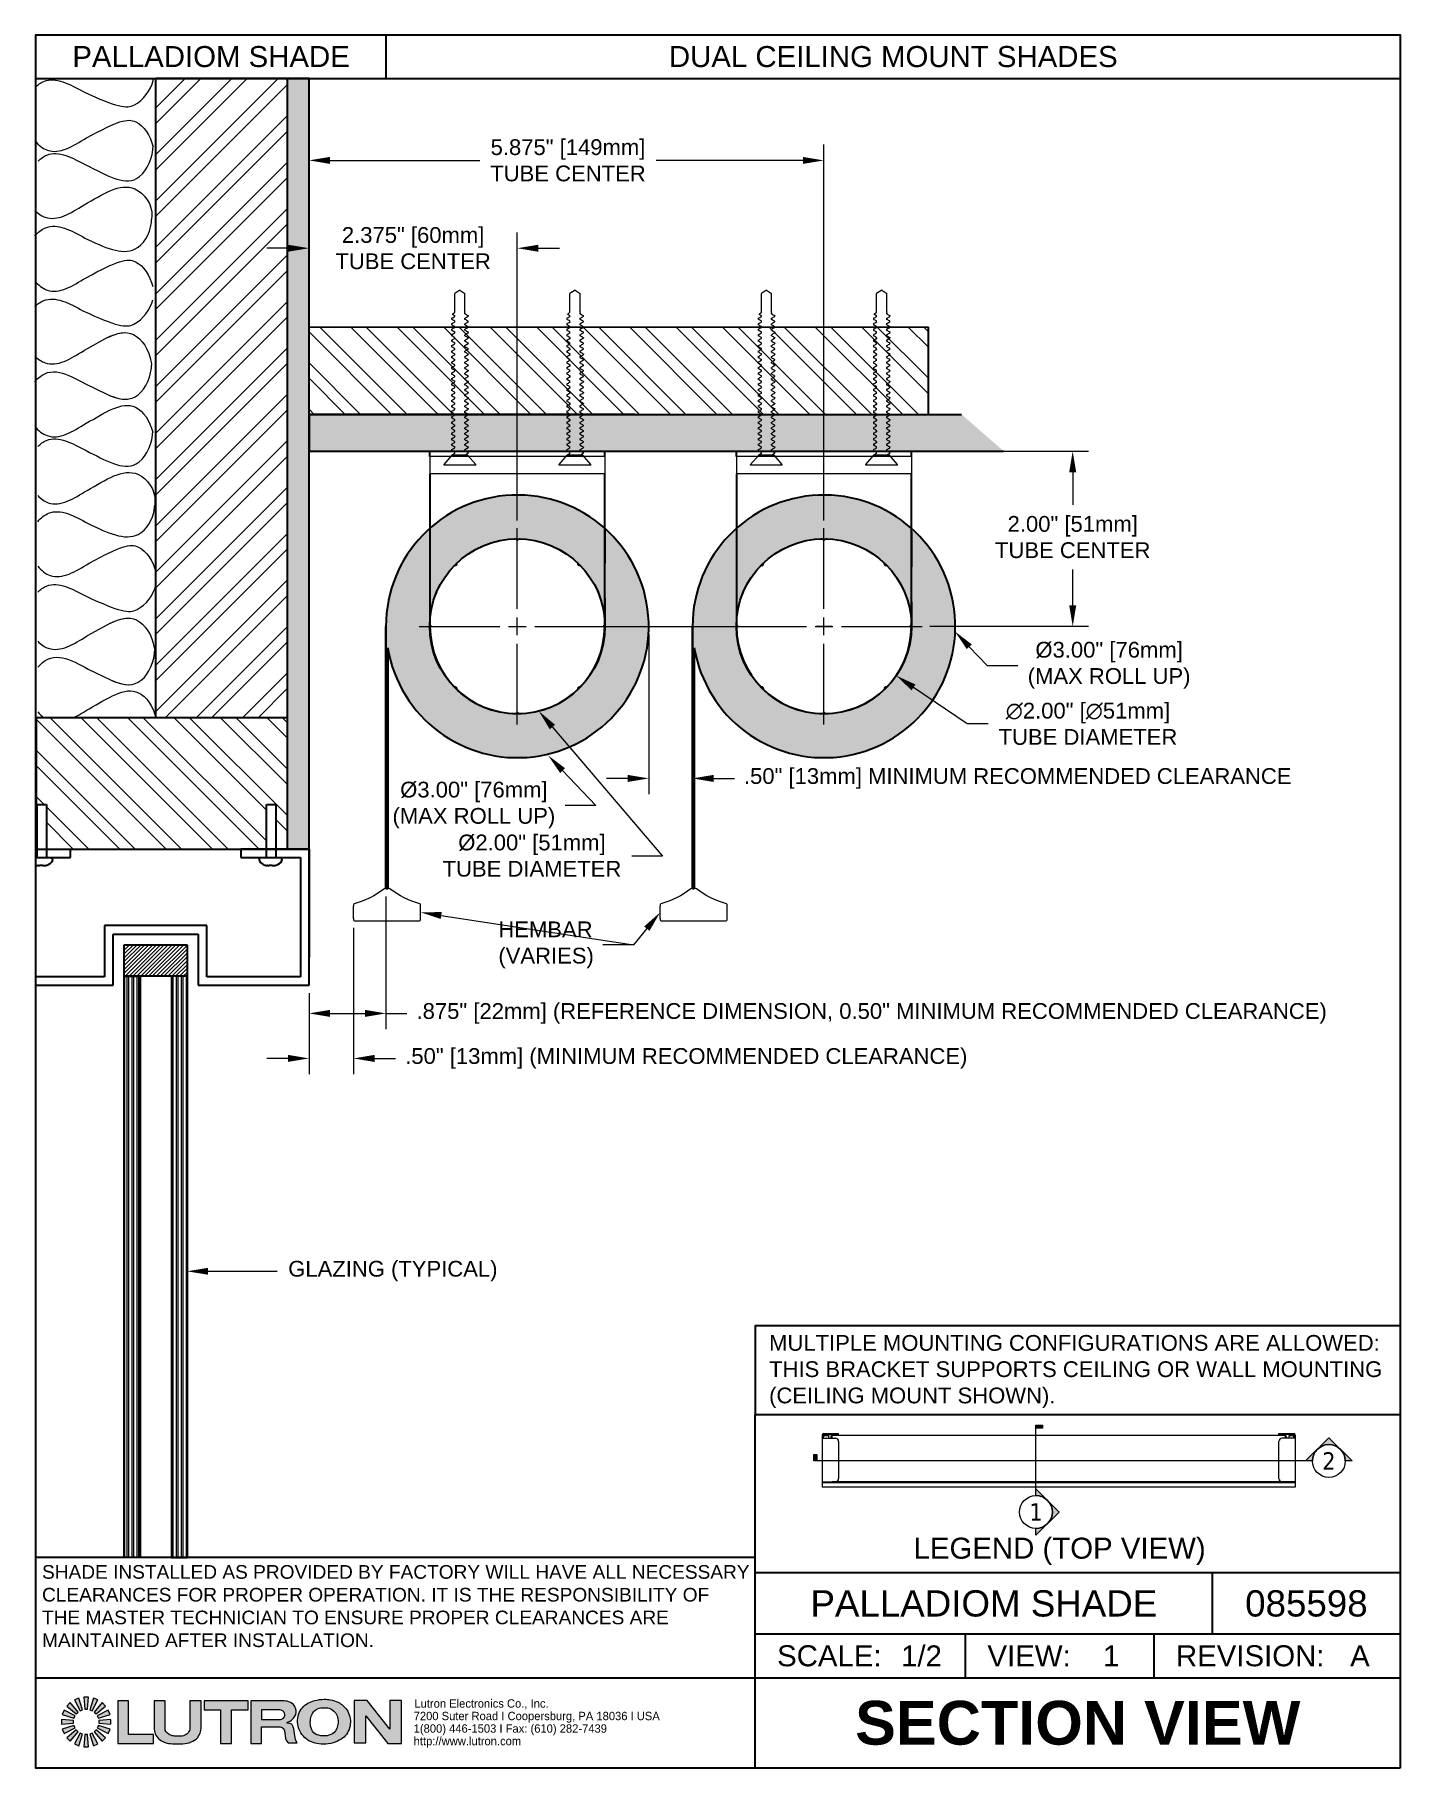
# Paper-space layout 'PALLADIOM_DUAL_CEILING_MOUNT-SECTION-085598' of a CAD drawing. Header units: inches. Extents: x 0.12 to 7.91, y 0.12 to 10.03.
# The model-space entities are those that its viewports show. They can reach past a viewport. Long polylines and large blocks are cut down to what shows.
import ezdxf
from ezdxf import colors
from ezdxf.entities.mleader import LeaderData, LeaderLine
from ezdxf.enums import TextEntityAlignment as Align
from ezdxf.math import Vec2, Vec3

# ---------------------------------------------------------------- set-up
doc = ezdxf.new("R2010")
doc.units = ezdxf.units.IN
doc.header["$LTSCALE"] = 0.5
doc.header["$MEASUREMENT"] = 0
for name, pattern in [('CENTER2', [1.125, 0.75, -0.125, 0.125, -0.125]), ('HIDDEN', [0.2, 0.1, -0.1]), ('HIDDEN2', [0.1875, 0.125, -0.0625])]:
    doc.linetypes.add(name, pattern=pattern)
doc.layers.get('0').update_dxf_attribs({"true_color": 0xc2ced6})
for name, color, linetype, lineweight in [('BORDER', 7, 'Continuous', 30), ('FABRIC-ROLL', 7, 'Continuous', 30), ('HEMBAR-ENDCAP', 7, 'Continuous', 9), ('SHADE-BRACKET', 7, 'Continuous', 30), ('SHADE-BRACKET_SCREW', 7, 'Continuous', 5), ('STRUCTURE-SUB-STRUCTURE_THICK', 7, 'Continuous', 30), ('STRUCTURE-SUB-STRUCTURE_THIN', 7, 'Continuous', 9), ('SUB-BRACKET', 7, 'Continuous', 18), ('TEXT', 7, 'Continuous', 18), ('TUBE', 7, 'HIDDEN2', 18)]:
    doc.layers.add(name, color=color, linetype=linetype, lineweight=lineweight)
doc.layers.add('VIEWPORT', color=2, linetype='Continuous')
doc.layers.get('VIEWPORT').off()
doc.styles.get("Standard").update_dxf_attribs({"font": 'arial.ttf'})
doc.styles.add('Tahoma', font='tahoma.ttf')
doc.styles.add('TEXTSTYLE_4', font='cgomg.ttf')
doc.styles.add('TEXTSTYLE_5', font='cgomgbd.ttf')
doc.dimstyles.new('MM IN LINE', dxfattribs={"dimscale": 0, "dimtxt": 0.09, "dimasz": 0.12, "dimexe": 0.09, "dimexo": 0.045, "dimgap": 0.0625, "dimtad": 0, "dimtih": 1, "dimtoh": 1, "dimrnd": 0.0625, "dimzin": 4, "dimdsep": 46, "dimtxsty": 'Standard', "dimcen": 0.045, "dimclrd": 256, "dimclre": 256, "dimclrt": 256, "dimadec": 0, "dimazin": 1, "dimtfac": 1, "dimtofl": 0, "dimtmove": 0, "dimatfit": 3, "dimfxl": 1, "dimtfill": 1, "dimtolj": 1, "dimtzin": 0, "dimlwd": -1, "dimlwe": -1, "dimarcsym": 0})

# ---------------------------------------------------------------- blocks, each defined once
blk = doc.blocks.new('SECTION ARROW')
blk.add_hatch(color=256).paths.add_polyline_path([(4.656, 1.944), (4.656, 1.9272), (4.6185, 1.9272), (4.6185, 1.944)])
h = blk.add_hatch(color=256)
edge = h.paths.add_edge_path()
edge.add_line((4.6185, 1.5419), (4.6185, 1.5807))
edge.add_line((4.6185, 1.5807), (4.7511, 1.4481))
edge.add_line((4.7511, 1.4481), (4.6185, 1.3155))
edge.add_line((4.6185, 1.3155), (4.6185, 1.3544))
edge.add_arc((4.6185, 1.4481), 0.0938, 270, 450)
blk.add_line((4.6185, 1.5419), (4.6185, 1.944))
blk.add_lwpolyline([(4.656, 1.944), (4.656, 1.9272), (4.6185, 1.9272), (4.6185, 1.944)], close=True)
blk.add_lwpolyline([(4.6185, 1.5419), (4.6185, 1.5807), (4.7511, 1.4481), (4.6185, 1.3155), (4.6185, 1.3544, 1)], format="xyb", close=True)
blk.add_circle((4.6185, 1.4481), 0.0938)
at = {"style": 'Tahoma', "flags": 8}
blk.add_attdef('VIEWNUMBER', text='', height=0.0375, dxfattribs=at).set_placement((4.6185, 1.4481), align=Align.MIDDLE_CENTER)
blk = doc.blocks.new('SEC_AARROW 2')
h = blk.add_hatch(color=256)
edge = h.paths.add_edge_path()
edge.add_line((-0.0938, 0), (-0.1326, 0))
edge.add_line((-0.1326, 0), (0, 0.1326))
edge.add_line((0, 0.1326), (0.1326, 0))
edge.add_line((0.1326, 0), (0.0938, 0))
edge.add_arc((0, 0), 0.0938, 0, 180)
blk.add_hatch(color=256).paths.add_polyline_path([(-2.939, 0.0375), (-2.9222, 0.0375), (-2.9222, 0), (-2.939, 0)])
blk.add_line((-0.0938, 0), (-2.939, 0))
blk.add_lwpolyline([(-0.0938, 0), (-0.1326, 0), (0, 0.1326), (0.1326, 0), (0.0938, 0, 1)], format="xyb", close=True)
blk.add_lwpolyline([(-2.939, 0.0375), (-2.9222, 0.0375), (-2.9222, 0), (-2.939, 0)], close=True)
blk.add_circle((0, 0), 0.0938)
at = {"style": 'Tahoma', "flags": 8}
blk.add_attdef('VIEWNUMBER', text='', height=0.0375, dxfattribs=at).set_placement((0, 0), align=Align.MIDDLE_CENTER)
blk = doc.blocks.new('CONSUMER_BORDER_PORTRAIT_LINE_LEFT')
at = {"layer": 'TEXT'}
h = blk.add_hatch(color=256, dxfattribs=at)
h.paths.add_polyline_path([(0.4043, 0.4622), (0.4198, 0.4622), (0.4256, 0.5319), (0.3985, 0.5319)])
h.paths.add_polyline_path([(0.4198, 0.3182), (0.4043, 0.3182), (0.3985, 0.2485), (0.4256, 0.2485)])
h.paths.add_polyline_path([(0.2703, 0.3767), (0.34, 0.3825), (0.34, 0.398), (0.2703, 0.4038)])
h.paths.add_polyline_path([(0.4841, 0.3825), (0.5537, 0.3767), (0.5537, 0.4038), (0.4841, 0.398)])
h.paths.add_polyline_path([(0.4324, 0.4597), (0.4467, 0.4538), (0.4788, 0.5159), (0.4537, 0.5263)])
h.paths.add_polyline_path([(0.3916, 0.3207), (0.3773, 0.3266), (0.3453, 0.2645), (0.3703, 0.2541)])
h.paths.add_polyline_path([(0.2759, 0.4319), (0.3425, 0.4106), (0.3484, 0.4249), (0.2863, 0.457)])
h.paths.add_polyline_path([(0.4756, 0.3555), (0.5377, 0.3235), (0.5481, 0.3485), (0.4815, 0.3698)])
h.paths.add_polyline_path([(0.4575, 0.4466), (0.4684, 0.4357), (0.5218, 0.4808), (0.5026, 0.5)])
h.paths.add_polyline_path([(0.3666, 0.3338), (0.3556, 0.3447), (0.3022, 0.2996), (0.3214, 0.2804)])
h.paths.add_polyline_path([(0.3022, 0.4808), (0.3556, 0.4357), (0.3666, 0.4466), (0.3214, 0.5)])
h.paths.add_polyline_path([(0.4575, 0.3338), (0.5026, 0.2804), (0.5218, 0.2996), (0.4684, 0.3447)])
h.paths.add_polyline_path([(0.4756, 0.4249), (0.4815, 0.4106), (0.5481, 0.4319), (0.5377, 0.457)])
h.paths.add_polyline_path([(0.3484, 0.3555), (0.3425, 0.3698), (0.2759, 0.3485), (0.2863, 0.3235)])
h.paths.add_polyline_path([(0.3453, 0.5159), (0.3773, 0.4538), (0.3916, 0.4597), (0.3703, 0.5263)])
h.paths.add_polyline_path([(0.4324, 0.3207), (0.4537, 0.2541), (0.4788, 0.2645), (0.4467, 0.3266)])
h = blk.add_hatch(color=256, dxfattribs=at)
edge = h.paths.add_edge_path()
edge.add_line((0.5923, 0.2674), (0.7959, 0.2674))
edge.add_line((0.7959, 0.2674), (0.7959, 0.3182))
edge.add_line((0.7959, 0.3182), (0.6544, 0.3182))
edge.add_line((0.6544, 0.3182), (0.6544, 0.51))
edge.add_line((0.6544, 0.51), (0.5923, 0.51))
edge.add_line((0.5923, 0.51), (0.5923, 0.2674))
edge = h.paths.add_edge_path()
edge.add_spline(control_points=[(0.7999, 0.3555), (0.7989, 0.3325), (0.819, 0.2888), (0.877, 0.2648), (0.9251, 0.2649), (0.9683, 0.2628), (1.0101, 0.2729), (1.0555, 0.2993), (1.0669, 0.3358), (1.0682, 0.3555)], knot_values=[0, 0, 0, 0, 0.188111, 0.359458, 0.484066, 0.584571, 0.714437, 0.834186, 1, 1, 1, 1], degree=3, periodic=0)
edge.add_line((1.0682, 0.3555), (1.0682, 0.51))
edge.add_line((1.0682, 0.51), (1.0045, 0.51))
edge.add_line((1.0045, 0.51), (1.0045, 0.3555))
edge.add_spline(control_points=[(1.0045, 0.3555), (1.0041, 0.3459), (0.9973, 0.3254), (0.9664, 0.3076), (0.9339, 0.3088), (0.9058, 0.3092), (0.8773, 0.3211), (0.8615, 0.3385), (0.8622, 0.3555)], knot_values=[0, 0, 0, 0, 0.15202, 0.320142, 0.51822, 0.660899, 0.757095, 1, 1, 1, 1], degree=3, periodic=0)
edge.add_line((0.8622, 0.3555), (0.8622, 0.51))
edge.add_line((0.8622, 0.51), (0.7999, 0.51))
edge.add_line((0.7999, 0.51), (0.7999, 0.3555))
h.paths.add_polyline_path([(1.0862, 0.4597), (1.178, 0.4597), (1.178, 0.2674), (1.2413, 0.2674), (1.2413, 0.4597), (1.337, 0.4597), (1.337, 0.51), (1.0862, 0.51)])
edge = h.paths.add_edge_path()
edge.add_line((1.3527, 0.2674), (1.4123, 0.2674))
edge.add_line((1.4123, 0.2674), (1.4123, 0.3624))
edge.add_line((1.4123, 0.3624), (1.5188, 0.3624))
edge.add_spline(control_points=[(1.5188, 0.3624), (1.5394, 0.3615), (1.5502, 0.3211), (1.548, 0.2842), (1.5659, 0.271)], knot_values=[0, 0, 0, 0, 0.461097, 1, 1, 1, 1], degree=3, periodic=0)
edge.add_line((1.5659, 0.271), (1.6155, 0.271))
edge.add_spline(control_points=[(1.6155, 0.271), (1.6078, 0.2832), (1.6014, 0.3149), (1.5988, 0.3504), (1.5845, 0.3822), (1.5717, 0.3826), (1.559, 0.3825)], knot_values=[0, 0, 0, 0, 0.309273, 0.686569, 0.804595, 1, 1, 1, 1], degree=3, periodic=0)
edge.add_line((1.559, 0.3825), (1.559, 0.3883))
edge.add_spline(control_points=[(1.559, 0.3883), (1.5712, 0.3908), (1.5888, 0.4033), (1.6078, 0.4248), (1.6111, 0.4468), (1.6087, 0.4682), (1.5942, 0.4946), (1.5671, 0.507), (1.5438, 0.5104), (1.5339, 0.51), (1.5293, 0.51)], knot_values=[0, 0, 0, 0, 0.183729, 0.323126, 0.41577, 0.510898, 0.645084, 0.849809, 0.930648, 1, 1, 1, 1], degree=3, periodic=0)
edge.add_line((1.5293, 0.51), (1.3527, 0.51))
edge.add_line((1.3527, 0.51), (1.3527, 0.2674))
edge = h.paths.add_edge_path()
edge.add_line((1.4123, 0.4039), (1.5009, 0.4039))
edge.add_spline(control_points=[(1.5009, 0.4039), (1.5083, 0.4039), (1.5274, 0.4026), (1.547, 0.4183), (1.546, 0.44), (1.5303, 0.4591), (1.5114, 0.4597), (1.5009, 0.4597)], knot_values=[0, 0, 0, 0, 0.230109, 0.419054, 0.563256, 0.732365, 1, 1, 1, 1], degree=3, periodic=0)
edge.add_line((1.5009, 0.4597), (1.4123, 0.4597))
edge.add_line((1.4123, 0.4597), (1.4123, 0.4039))
h.paths.add_polyline_path([(1.9419, 0.271), (2.0085, 0.271), (2.0085, 0.4256), (2.1332, 0.2674), (2.2114, 0.2674), (2.2114, 0.5118), (2.145, 0.5118), (2.145, 0.3485), (2.0163, 0.5118), (1.9419, 0.5118)])
edge = h.paths.add_edge_path()
edge.add_spline(control_points=[(1.7707, 0.5194), (1.7523, 0.5195), (1.7072, 0.513), (1.636, 0.4778), (1.6057, 0.3838), (1.6498, 0.2926), (1.7288, 0.2619), (1.7948, 0.2617), (1.8439, 0.2774), (1.8973, 0.3071), (1.9297, 0.3774), (1.9099, 0.4587), (1.8573, 0.503), (1.8098, 0.5165), (1.7827, 0.5194), (1.7707, 0.5194)], knot_values=[0, 0, 0, 0, 0.06306, 0.155327, 0.255366, 0.367513, 0.466924, 0.528817, 0.591533, 0.641692, 0.734618, 0.832299, 0.906956, 0.958757, 1, 1, 1, 1], degree=3, periodic=0)
edge = h.paths.add_edge_path()
edge.add_spline(control_points=[(1.7707, 0.4713), (1.7579, 0.4713), (1.731, 0.4693), (1.7008, 0.4419), (1.6912, 0.4041), (1.6898, 0.3655), (1.7074, 0.3236), (1.7487, 0.3096), (1.789, 0.3092), (1.8348, 0.3268), (1.857, 0.3847), (1.8424, 0.4429), (1.8029, 0.4698), (1.7804, 0.4713), (1.7707, 0.4713)], knot_values=[0, 0, 0, 0, 0.074304, 0.154386, 0.220079, 0.299568, 0.381617, 0.466113, 0.537445, 0.620684, 0.736064, 0.868297, 0.943341, 1, 1, 1, 1], degree=3, periodic=0)
at = {"layer": 'BORDER'}
for p, q in [((2.125, 9.7751), (2.125, 10.0251)), ((0.125, 9.7751), (7.9125, 9.7751)), ((4.2305, 1.3284), (0.125, 1.3284)), ((6.8407, 0.8919), (6.8407, 1.2419)), ((5.4313, 0.6419), (5.4313, 0.8919)), ((6.5071, 0.6419), (6.5071, 0.8919)), ((0.125, 0.6419), (7.9125, 0.6419))]:
    blk.add_line(p, q, dxfattribs=at)
blk.add_lwpolyline([(7.9125, 0.125), (0.125, 0.125), (0.125, 10.0251), (7.9125, 10.0251)], close=True, dxfattribs=at)
for points in [[(7.9125, 2.6521), (4.2305, 2.6521), (4.2305, 2.1462), (7.9125, 2.1462)], [(7.9126, 1.2419), (4.2305, 1.2419), (4.2305, 2.1462)], [(7.9125, 0.8919), (4.2305, 0.8919), (4.2305, 1.2419)], [(4.2305, 0.125), (4.2305, 0.6419), (4.2305, 0.8919)]]:
    blk.add_lwpolyline(points, dxfattribs=at)
at = {"layer": 'TEXT'}
for p, q in [((4.6131, 2.0277), (4.6131, 1.7302)), ((4.6131, 2.0103), (4.6216, 2.0103)), ((4.6187, 2.0277), (4.6187, 2.0103)), ((4.6216, 2.0197), (4.6187, 2.0197)), ((4.6216, 2.0362), (4.7069, 2.0362)), ((4.6216, 2.0305), (4.7069, 2.0305)), ((4.6216, 2.0221), (4.6216, 2.0197)), ((4.6216, 2.0103), (4.6881, 2.0103)), ((4.6482, 2.0245), (4.624, 2.0245)), ((4.649, 2.0116), (4.6477, 2.0103)), ((4.6506, 2.0155), (4.6506, 2.0221)), ((4.6647, 2.0103), (4.6647, 2.0198)), ((4.6694, 2.0192), (4.6694, 2.0247)), ((7.2569, 2.0247), (4.6694, 2.0247)), ((4.6694, 2.0114), (4.6694, 2.0192)), ((4.6694, 2.0103), (4.6694, 2.0114)), ((4.7069, 2.0305), (4.7069, 2.0362)), ((4.7069, 1.9915), (4.7069, 1.78)), ((7.2194, 2.0362), (7.3047, 2.0362)), ((7.2194, 2.0305), (7.2194, 2.0362)), ((7.3047, 2.0305), (7.2194, 2.0305)), ((7.2194, 1.78), (7.2194, 1.9915)), ((7.3047, 2.0103), (7.2381, 2.0103)), ((7.2569, 2.0192), (7.2569, 2.0247)), ((7.2569, 2.0114), (7.2569, 2.0192)), ((7.2569, 2.0114), (7.2569, 2.0103)), ((7.2616, 2.0198), (7.2616, 2.0103)), ((7.3046, 2.0245), (7.2756, 2.0245)), ((7.2756, 2.0245), (7.2756, 2.0155)), ((7.2785, 2.0103), (7.2773, 2.0116)), ((7.3046, 2.0103), (7.3046, 2.0245)), ((7.3131, 2.0103), (7.3047, 2.0103)), ((7.3075, 2.0103), (7.3075, 2.0277)), ((7.3131, 2.0277), (7.3131, 1.7302)), ((4.6131, 1.7613), (4.6216, 1.7613)), ((7.3131, 1.756), (4.6131, 1.756)), ((7.3131, 1.7302), (4.6131, 1.7302)), ((4.6187, 1.7613), (4.6187, 1.756)), ((4.6216, 1.7613), (4.6881, 1.7613)), ((4.6441, 1.757), (4.6441, 1.7573)), ((4.6441, 1.7569), (4.6441, 1.757)), ((4.6442, 1.757), (4.6441, 1.757)), ((4.6441, 1.7569), (4.6441, 1.7569)), ((4.6442, 1.7613), (4.6443, 1.7569)), ((4.6443, 1.7569), (4.6442, 1.756)), ((4.6461, 1.7569), (4.6462, 1.7613)), ((4.6462, 1.756), (4.6461, 1.7569)), ((4.6503, 1.7569), (4.6503, 1.7613)), ((4.6503, 1.756), (4.6503, 1.7569)), ((4.6694, 1.7602), (4.6694, 1.7613)), ((7.2569, 1.7602), (4.6694, 1.7602)), ((7.3047, 1.7613), (7.2381, 1.7613)), ((7.2569, 1.7613), (7.2569, 1.7602)), ((7.3131, 1.7613), (7.3047, 1.7613)), ((7.3075, 1.756), (7.3075, 1.7613)), ((0.3666, 0.4466), (0.3214, 0.5)), ((0.3703, 0.5263), (0.3453, 0.5159)), ((0.3453, 0.5159), (0.3773, 0.4538)), ((0.3916, 0.4597), (0.3703, 0.5263)), ((0.3985, 0.5319), (0.4043, 0.4622)), ((0.4256, 0.5319), (0.3985, 0.5319)), ((0.4198, 0.4622), (0.4256, 0.5319)), ((0.4537, 0.5263), (0.4324, 0.4597)), ((0.4467, 0.4538), (0.4788, 0.5159)), ((0.4788, 0.5159), (0.4537, 0.5263)), ((0.5026, 0.5), (0.4575, 0.4466)), ((0.5218, 0.4808), (0.5026, 0.5)), ((0.5923, 0.51), (0.5923, 0.2674)), ((0.6544, 0.51), (0.5923, 0.51)), ((0.6544, 0.3182), (0.6544, 0.51)), ((0.7999, 0.51), (0.7999, 0.3555)), ((0.8622, 0.51), (0.7999, 0.51)), ((0.8622, 0.3555), (0.8622, 0.51)), ((1.0045, 0.51), (1.0045, 0.3555)), ((1.0682, 0.51), (1.0045, 0.51)), ((1.0682, 0.3555), (1.0682, 0.51)), ((1.0862, 0.51), (1.0862, 0.4597)), ((1.337, 0.51), (1.0862, 0.51)), ((1.337, 0.4597), (1.337, 0.51)), ((1.3527, 0.51), (1.3527, 0.2674)), ((1.5293, 0.51), (1.3527, 0.51)), ((1.9419, 0.5118), (1.9419, 0.271)), ((2.0163, 0.5118), (1.9419, 0.5118)), ((2.145, 0.3485), (2.0163, 0.5118)), ((2.145, 0.5118), (2.145, 0.3485)), ((2.2114, 0.5118), (2.145, 0.5118)), ((2.2114, 0.2674), (2.2114, 0.5118)), ((0.3484, 0.4249), (0.2863, 0.457)), ((0.3022, 0.4808), (0.3556, 0.4357)), ((0.3425, 0.4106), (0.3484, 0.4249)), ((0.3556, 0.4357), (0.3666, 0.4466)), ((0.3773, 0.4538), (0.3916, 0.4597)), ((0.4043, 0.4622), (0.4198, 0.4622)), ((0.4324, 0.4597), (0.4467, 0.4538)), ((0.4575, 0.4466), (0.4684, 0.4357)), ((0.4684, 0.4357), (0.5218, 0.4808)), ((0.5377, 0.457), (0.4756, 0.4249)), ((0.4756, 0.4249), (0.4815, 0.4106)), ((0.4815, 0.4106), (0.5481, 0.4319)), ((0.5537, 0.4038), (0.4841, 0.398)), ((0.4841, 0.398), (0.4841, 0.3825)), ((0.5481, 0.4319), (0.5377, 0.457)), ((0.5537, 0.3767), (0.5537, 0.4038)), ((1.0862, 0.4597), (1.178, 0.4597)), ((1.178, 0.4597), (1.178, 0.2674)), ((1.2413, 0.2674), (1.2413, 0.4597)), ((1.2413, 0.4597), (1.337, 0.4597)), ((1.4123, 0.4597), (1.4123, 0.4039)), ((1.5009, 0.4597), (1.4123, 0.4597)), ((1.4123, 0.4039), (1.5009, 0.4039)), ((2.0085, 0.271), (2.0085, 0.4256)), ((2.0085, 0.4256), (2.1332, 0.2674)), ((0.2863, 0.3235), (0.3484, 0.3555)), ((0.3556, 0.3447), (0.3022, 0.2996)), ((0.3214, 0.2804), (0.3666, 0.3338)), ((0.3484, 0.3555), (0.3425, 0.3698)), ((0.3773, 0.3266), (0.3453, 0.2645)), ((0.3666, 0.3338), (0.3556, 0.3447)), ((0.3703, 0.2541), (0.3916, 0.3207)), ((0.3916, 0.3207), (0.3773, 0.3266)), ((0.4043, 0.3182), (0.3985, 0.2485)), ((0.4198, 0.3182), (0.4043, 0.3182)), ((0.4256, 0.2485), (0.4198, 0.3182)), ((0.4467, 0.3266), (0.4324, 0.3207)), ((0.4324, 0.3207), (0.4537, 0.2541)), ((0.4788, 0.2645), (0.4467, 0.3266)), ((0.4684, 0.3447), (0.4575, 0.3338)), ((0.4575, 0.3338), (0.5026, 0.2804)), ((0.5218, 0.2996), (0.4684, 0.3447)), ((0.4815, 0.3698), (0.4756, 0.3555)), ((0.4756, 0.3555), (0.5377, 0.3235)), ((0.5481, 0.3485), (0.4815, 0.3698)), ((0.4841, 0.3825), (0.5537, 0.3767)), ((0.5026, 0.2804), (0.5218, 0.2996)), ((0.5377, 0.3235), (0.5481, 0.3485)), ((0.7959, 0.3182), (0.6544, 0.3182)), ((0.7959, 0.2674), (0.7959, 0.3182)), ((1.4123, 0.2674), (1.4123, 0.3624)), ((1.4123, 0.3624), (1.5188, 0.3624)), ((1.559, 0.3825), (1.559, 0.3883)), ((0.3453, 0.2645), (0.3703, 0.2541)), ((0.3985, 0.2485), (0.4256, 0.2485)), ((0.4537, 0.2541), (0.4788, 0.2645)), ((0.5923, 0.2674), (0.7959, 0.2674)), ((1.178, 0.2674), (1.2413, 0.2674)), ((1.3527, 0.2674), (1.4123, 0.2674)), ((1.5659, 0.271), (1.6155, 0.271)), ((1.9419, 0.271), (2.0085, 0.271)), ((2.1332, 0.2674), (2.2114, 0.2674))]:
    blk.add_line(p, q, dxfattribs=at)
at = {"layer": 'TEXT', "linetype": 'Continuous'}
for p, q in [((0.3214, 0.5), (0.3022, 0.4808)), ((0.2703, 0.4038), (0.2703, 0.3767)), ((0.34, 0.398), (0.2703, 0.4038)), ((0.2863, 0.457), (0.2759, 0.4319)), ((0.2759, 0.4319), (0.3425, 0.4106)), ((0.34, 0.3825), (0.34, 0.398)), ((0.2703, 0.3767), (0.34, 0.3825)), ((0.3425, 0.3698), (0.2759, 0.3485)), ((0.2759, 0.3485), (0.2863, 0.3235)), ((0.3022, 0.2996), (0.3214, 0.2804))]:
    blk.add_line(p, q, dxfattribs=at)
at = {"layer": 'TEXT'}
for points in [[(4.6441, 1.7573), (4.6441, 1.7578), (4.6441, 1.7586), (4.6442, 1.7593), (4.6442, 1.76), (4.6442, 1.7605)], [(4.6441, 1.756), (4.6441, 1.7565), (4.6441, 1.7569)], [(4.6443, 1.7569), (4.6442, 1.7569), (4.6442, 1.757)]]:
    blk.add_lwpolyline(points, dxfattribs=at)
for centre, radius, start, end in [((4.6216, 2.0277), 0.00844, 90, 180), ((4.6216, 2.0277), 0.00281, 90, 180), ((4.624, 2.0221), 0.0024, 90, 180), ((4.6482, 2.0221), 0.0024, 0, 90), ((4.645, 2.0155), 0.00562, 315, 0), ((4.6692, 2.0198), 0.0045, 91, 180), ((4.6881, 1.9915), 0.0187, 0, 90), ((7.2381, 1.9915), 0.0187, 90, 180), ((7.2571, 2.0198), 0.0045, 0, 89), ((7.2812, 2.0155), 0.00562, 180, 225), ((7.3047, 2.0277), 0.00844, 0, 90), ((7.3047, 2.0277), 0.00281, 0, 90), ((4.6881, 1.78), 0.0187, 270, 0), ((7.2381, 1.78), 0.0187, 180, 270)]:
    blk.add_arc(centre, radius, start, end, dxfattribs=at)
for points, knots in [([(1.559, 0.3883), (1.5712, 0.3908), (1.5888, 0.4033), (1.6078, 0.4248), (1.6111, 0.4468), (1.6087, 0.4682), (1.5942, 0.4946), (1.5671, 0.507), (1.5438, 0.5104), (1.5339, 0.51), (1.5293, 0.51)], [0, 0, 0, 0, 0.183729, 0.323126, 0.41577, 0.510898, 0.645084, 0.849809, 0.930648, 1, 1, 1, 1]), ([(1.7707, 0.5194), (1.7523, 0.5195), (1.7072, 0.513), (1.636, 0.4778), (1.6057, 0.3838), (1.6498, 0.2926), (1.7288, 0.2619), (1.7948, 0.2617), (1.8439, 0.2774), (1.8973, 0.3071), (1.9297, 0.3774), (1.9099, 0.4587), (1.8573, 0.503), (1.8098, 0.5165), (1.7827, 0.5194), (1.7707, 0.5194)], [0, 0, 0, 0, 0.06306, 0.155327, 0.255366, 0.367513, 0.466924, 0.528817, 0.591533, 0.641692, 0.734618, 0.832299, 0.906956, 0.958757, 1, 1, 1, 1]), ([(1.5009, 0.4039), (1.5083, 0.4039), (1.5274, 0.4026), (1.547, 0.4183), (1.546, 0.44), (1.5303, 0.4591), (1.5114, 0.4597), (1.5009, 0.4597)], [0, 0, 0, 0, 0.230109, 0.419054, 0.563256, 0.732365, 1, 1, 1, 1]), ([(1.7707, 0.4713), (1.7579, 0.4713), (1.731, 0.4693), (1.7008, 0.4419), (1.6912, 0.4041), (1.6898, 0.3655), (1.7074, 0.3236), (1.7487, 0.3096), (1.789, 0.3092), (1.8348, 0.3268), (1.857, 0.3847), (1.8424, 0.4429), (1.8029, 0.4698), (1.7804, 0.4713), (1.7707, 0.4713)], [0, 0, 0, 0, 0.074304, 0.154386, 0.220079, 0.299568, 0.381617, 0.466113, 0.537445, 0.620684, 0.736064, 0.868297, 0.943341, 1, 1, 1, 1]), ([(0.7999, 0.3555), (0.7989, 0.3325), (0.819, 0.2888), (0.877, 0.2648), (0.9251, 0.2649), (0.9683, 0.2628), (1.0101, 0.2729), (1.0555, 0.2993), (1.0669, 0.3358), (1.0682, 0.3555)], [0, 0, 0, 0, 0.188111, 0.359458, 0.484066, 0.584571, 0.714437, 0.834186, 1, 1, 1, 1]), ([(1.0045, 0.3555), (1.0041, 0.3459), (0.9973, 0.3254), (0.9664, 0.3076), (0.9339, 0.3088), (0.9058, 0.3092), (0.8773, 0.3211), (0.8615, 0.3385), (0.8622, 0.3555)], [0, 0, 0, 0, 0.15202, 0.320142, 0.51822, 0.660899, 0.757095, 1, 1, 1, 1]), ([(1.5188, 0.3624), (1.5394, 0.3615), (1.5502, 0.3211), (1.548, 0.2842), (1.5659, 0.271)], [0, 0, 0, 0, 0.461097, 1, 1, 1, 1]), ([(1.6155, 0.271), (1.6078, 0.2832), (1.6014, 0.3149), (1.5988, 0.3504), (1.5845, 0.3822), (1.5717, 0.3826), (1.559, 0.3825)], [0, 0, 0, 0, 0.309273, 0.686569, 0.804595, 1, 1, 1, 1])]:
    blk.add_open_spline(points, degree=3, knots=knots, dxfattribs=at)
ref = blk.add_blockref('SECTION ARROW', (1.2145, 0.1405), dxfattribs=at)
ref.add_attrib('VIEWNUMBER', '1', dxfattribs={"layer": '0', "height": 0.1, "style": 'Tahoma'}).set_placement((5.833, 1.5886), align=Align.MIDDLE_CENTER)
ref = blk.add_blockref('SEC_AARROW 2', (7.5049, 1.8802), dxfattribs=at)
ref.add_attrib('VIEWNUMBER', '2', dxfattribs={"layer": '0', "height": 0.1, "style": 'Tahoma'}).set_placement((7.5049, 1.8802), align=Align.MIDDLE_CENTER)
at = {"layer": 'TEXT', "lineweight": 15}
for s, style, p in [('Lutron Electronics Co., Inc.', 'TEXTSTYLE_5', (2.2854, 0.4716)), ('7200 Suter Road I Coopersburg, PA 18036 I USA', 'TEXTSTYLE_4', (2.2813, 0.4)), ('http://www.lutron.com', 'TEXTSTYLE_4', (2.2813, 0.2569)), ('1(800) 446-1503 I Fax: (610) 282-7439', 'TEXTSTYLE_4', (2.2813, 0.3285))]:
    blk.add_text(s, height=0.047717, dxfattribs=dict(at, style=style)).set_placement(p)
at = {"layer": 'TEXT'}
for s, width, gutter_width, heights, insert, char_height, attachment_point in [('MULTIPLE MOUNTING CONFIGURATIONS ARE ALLOWED:\\PTHIS BRACKET SUPPORTS CEILING OR WALL MOUNTING\\P(CEILING MOUNT SHOWN).', 3.573064, 1, [0], (4.31, 2.5994), 0.09, 1), ('LEGEND (TOP VIEW)', 1.712861, 1, [0], (5.1346, 1.4422), 0.12, 1), ('SHADE INSTALLED AS PROVIDED BY FACTORY WILL HAVE ALL NECESSARY CLEARANCES FOR PROPER OPERATION. IT IS THE RESPONSIBILITY OF THE MASTER TECHNICIAN TO ENSURE PROPER CLEARANCES ARE MAINTAINED AFTER INSTALLATION.', 4.040737, 0.681, [0.6436], (0.1601, 1.2855), 0.078, 1), ('SCALE:', 1.2008, 1, [0], (4.3555, 0.7669), 0.12, 4), ('VIEW:', 1.2008, 1, [0], (5.5563, 0.7669), 0.12, 4), ('REVISION:', 1.200751, 1, [0], (6.6321, 0.7669), 0.12, 4), ('{\\fArial|b1|i0|c0|p34;SECTION VIEW}', 3.1875, 1, [0], (6.0715, 0.3835), 0.25, 5)]:
    blk.add_mtext_dynamic_manual_height_columns(s, width=width, gutter_width=gutter_width, heights=heights, dxfattribs=dict(at, insert=insert, char_height=char_height, attachment_point=attachment_point))
blk = doc.blocks.new('CONSUMER_PORTRAIT_TITLE_BK_ATTRIBUTE')
at = {"layer": 'TEXT'}
for tag, height, p in [('ROLLER_FAMILY', 0.12, (1.125, 9.9001)), ('MOUNT', 0.12, (5.0188, 9.9001)), ('FAMILY', 0.15, (5.5356, 1.0669)), ('PN', 0.15, (7.3766, 1.0669)), ('#/#', 0.12, (5.1798, 0.7669)), ('VIEW', 0.12, (6.2622, 0.7669)), ('REV', 0.12, (7.6821, 0.7669))]:
    blk.add_attdef(tag, text='', height=height, dxfattribs=at).set_placement(p, align=Align.MIDDLE_CENTER)
blk = doc.blocks.new('A$C7FF15E1D')
at = {"layer": 'STRUCTURE-SUB-STRUCTURE_THICK'}
h = blk.add_hatch(dxfattribs=at)
h.set_pattern_fill('AR-SAND', color=256, scale=0.0625)
h.set_pattern_definition([(37.5, (-0.05037, -0.68642), (-0.0039371, 0.1204265), [0, -0.095, 0, -0.10625, 0, -0.1015625]), (7.5, (-0.05037, -0.68642), (0.110611, 0.1763841), [0, -0.05125, 0, -0.085625, 0, -0.0328125]), (327.5, (-0.12724, -0.68642), (0.1946339, 0.0003537), [0, -0.03125, 0, -0.1125, 0, -0.146875]), (317.5, (-0.12724, -0.68642), (0.187883, 0.0548547), [0, -0.015625, 0, -0.07375, 0, -0.084375])])
h.paths.add_polyline_path([(5.4083, 7.8568), (1.684, 7.8568), (1.684, 7.6471), (5.6481, 7.6471)])
h.paths.add_polyline_path([(1.684, 9.7751), (1.559, 9.7751), (1.559, 5.3745), (1.684, 5.3745), (1.684, 5.4404)])
at = {"layer": 'STRUCTURE-SUB-STRUCTURE_THIN', "linetype": 'Continuous'}
h = blk.add_hatch(dxfattribs=at)
h.set_pattern_fill('ANSI32', color=256, scale=0.5)
h.set_pattern_definition([(45, (-0.05723, -0.27527), (-0.1325825, 0.1325825), []), (45, (0.03115, -0.27527), (-0.1325825, 0.1325825), [])])
h.paths.add_polyline_path([(1.559, 9.7751), (0.809, 9.7751), (0.809, 6.1247), (1.559, 6.1247)])
h = blk.add_hatch(dxfattribs=at)
h.set_pattern_fill('ANSI32', color=256, scale=0.5, angle=90)
h.set_pattern_definition([(135, (0.19907, -0.5285), (-0.1325825, -0.1325825), []), (135, (0.19907, -0.44011), (-0.1325825, -0.1325825), [])])
h.paths.add_polyline_path([(2.7462, 8.4792), (2.7817, 8.4792), (2.806, 8.3617), (2.806, 7.8568), (3.4095, 7.8568), (3.4095, 8.3617), (3.4337, 8.4792), (3.4692, 8.4792), (3.4935, 8.3617), (3.4935, 7.8568), (5.2195, 7.8554), (5.2195, 8.3554), (1.684, 8.3568), (1.684, 7.8568), (1.8214, 7.8568), (2.722, 7.8568), (2.722, 8.3617)])
h.paths.add_polyline_path([(2.806, 8.3617), (2.722, 8.3617), (2.722, 7.8568), (2.806, 7.8568)], flags=17)
h.paths.add_polyline_path([(3.4935, 8.3617), (3.4095, 8.3617), (3.4095, 7.8568), (3.4935, 7.8568)], flags=17)
h.paths.add_polyline_path([(3.4692, 8.4792), (3.4337, 8.4792), (3.4095, 8.3617), (3.4935, 8.3617)], flags=17)
h.paths.add_polyline_path([(2.7817, 8.4792), (2.7462, 8.4792), (2.722, 8.3617), (2.806, 8.3617)], flags=17)
h = blk.add_hatch(dxfattribs=at)
h.set_pattern_fill('ANSI32', color=256, scale=0.5, angle=90)
h.set_pattern_definition([(135, (0.07407, -0.19533), (-0.1325825, -0.1325825), []), (135, (0.07407, -0.10695), (-0.1325825, -0.1325825), [])])
h.paths.add_polyline_path([(0.7819, 6.124), (0.1262, 6.124), (0.1262, 5.3745), (0.1317, 5.3745), (0.1325, 5.6289), (0.1852, 5.6289), (0.1852, 5.3745), (1.2951, 5.3745), (1.2951, 5.3747), (1.4407, 5.3747), (1.4415, 5.6289), (1.4942, 5.6289), (1.4942, 5.3747), (1.559, 5.3747), (1.559, 6.1247)])
h = blk.add_hatch(dxfattribs=at)
h.set_pattern_fill('ANSI31', color=256, scale=0.125)
h.set_pattern_definition([(45, (-0.941057, 0.663941), (-0.011048543, 0.011048543), [])])
h.paths.add_polyline_path([(0.6298, 4.8275), (0.6298, 4.6485), (0.9878, 4.6485), (0.9878, 4.8275)])
at = {"layer": 'STRUCTURE-SUB-STRUCTURE_THICK'}
for p, q in [((0.809, 6.124), (0.809, 9.7751)), ((1.559, 9.7751), (0.809, 9.7751)), ((1.559, 9.7751), (1.559, 5.3745)), ((1.684, 9.7751), (1.559, 9.7751)), ((1.684, 6.1269), (1.684, 9.7751)), ((1.684, 8.3568), (5.2195, 8.3554)), ((1.684, 7.8568), (1.684, 8.3568)), ((5.2195, 7.8554), (5.2195, 8.3554)), ((1.684, 7.8568), (5.4083, 7.8568)), ((1.684, 7.8568), (1.684, 7.6471)), ((3.5461, 7.8568), (1.684, 7.8568)), ((1.684, 7.6471), (5.6481, 7.6471)), ((0.7819, 6.124), (0.1262, 6.124)), ((0.1262, 6.124), (0.1262, 5.3745)), ((1.559, 6.1247), (0.7819, 6.124)), ((1.559, 6.1247), (0.809, 6.1247)), ((1.684, 5.3489), (1.684, 6.1269)), ((0.1316, 5.3261), (0.1325, 5.6289)), ((0.1327, 5.6289), (0.1853, 5.6289)), ((0.1852, 5.6289), (0.1852, 5.3261)), ((1.4406, 5.3261), (1.4415, 5.6289)), ((1.4417, 5.6289), (1.4943, 5.6289)), ((1.4942, 5.6289), (1.4942, 5.3261)), ((0.1262, 5.3745), (1.6842, 5.3745)), ((0.3229, 5.3261), (0.3229, 5.3747)), ((1.684, 5.3747), (1.2951, 5.3747)), ((1.2951, 5.3747), (1.2951, 5.3261)), ((1.684, 4.597), (1.684, 5.3749)), ((1.684, 4.597), (1.684, 5.3747)), ((1.6842, 5.3745), (1.684, 5.3489)), ((1.6842, 5.3745), (1.684, 4.7568)), ((0.1225, 5.2824), (0.1228, 5.2827)), ((0.125, 5.3261), (0.3229, 5.3261)), ((0.1407, 5.2801), (0.1469, 5.2801)), ((0.1469, 5.2801), (0.1469, 5.2827)), ((0.1639, 5.2827), (0.1639, 5.2801)), ((0.1639, 5.2801), (0.1701, 5.2801)), ((0.188, 5.2827), (0.1883, 5.2825)), ((1.2951, 5.3261), (1.6354, 5.3261)), ((1.4497, 5.2801), (1.4559, 5.2801)), ((1.4559, 5.2801), (1.4559, 5.2827)), ((1.4729, 5.2827), (1.4729, 5.2801)), ((1.4729, 5.2801), (1.4791, 5.2801)), ((1.6354, 5.3261), (1.6354, 4.6456)), ((1.1007, 4.9372), (0.5174, 4.9372)), ((0.5174, 4.9372), (0.5174, 4.6456)), ((0.566, 4.597), (0.566, 4.8886)), ((0.566, 4.8886), (1.0521, 4.8886)), ((1.0521, 4.8886), (1.0521, 4.597)), ((1.1007, 4.6456), (1.1007, 4.9372)), ((0.6298, 4.8275), (0.9878, 4.8275)), ((0.6298, 4.6485), (0.6298, 4.8275)), ((0.9878, 4.8275), (0.9878, 4.6485)), ((0.5174, 4.6456), (0.125, 4.6456)), ((0.125, 4.597), (0.566, 4.597)), ((0.6298, 4.6485), (0.6298, 1.3284)), ((0.6298, 4.6485), (0.7193, 4.6485)), ((0.6298, 1.3284), (0.6298, 4.6485)), ((0.9878, 4.6485), (0.6298, 4.6485)), ((0.7193, 4.6485), (0.7193, 1.3284)), ((0.7193, 4.6485), (0.7193, 1.3284)), ((0.8983, 4.6485), (0.8983, 1.3284)), ((0.9878, 4.6485), (0.8983, 4.6485)), ((0.8983, 4.6485), (0.8983, 1.3284)), ((0.9878, 4.6485), (0.9878, 1.3284)), ((0.9878, 1.3284), (0.9878, 4.6485)), ((1.0521, 4.597), (1.684, 4.597)), ((1.6354, 4.6456), (1.1007, 4.6456)), ((0.7193, 1.3284), (0.6298, 1.3284)), ((0.8983, 1.3284), (0.9878, 1.3284))]:
    blk.add_line(p, q, dxfattribs=at)
at = {"layer": 'STRUCTURE-SUB-STRUCTURE_THICK', "linetype": 'Continuous'}
for p, q in [((1.4315, 5.2824), (1.4318, 5.2827)), ((1.497, 5.2827), (1.4973, 5.2825))]:
    blk.add_line(p, q, dxfattribs=at)
at = {"layer": 'STRUCTURE-SUB-STRUCTURE_THICK'}
for centre, radius, start, end in [((0.1723, 5.3346), 0.0545, 286.9951, 329.23284), ((0.2073, 5.3138), 0.0138, 329.23284, 63.54907), ((1.4124, 5.3137), 0.0138, 116.57481, 210.89104), ((1.4473, 5.3346), 0.0545, 210.89104, 253.12878), ((1.4813, 5.3346), 0.0545, 286.9951, 329.23284), ((1.5163, 5.3138), 0.0138, 329.23284, 63.54907)]:
    blk.add_arc(centre, radius, start, end, dxfattribs=at)
for points, start_tangent, end_tangent in [([(0.1228, 5.2827), (0.1252, 5.282)], (0.954942, -0.296792), (0.967489, -0.252912)), ([(0.1252, 5.282), (0.1261, 5.2818)], (0.967489, -0.252912), (0.971254, -0.238044)), ([(0.1261, 5.2818), (0.1277, 5.2814)], (0.971254, -0.238044), (0.977927, -0.208945)), ([(0.1277, 5.2814), (0.1289, 5.2811)], (0.977927, -0.208945), (0.981929, -0.18925)), ([(0.1289, 5.2811), (0.1303, 5.2809)], (0.981929, -0.18925), (0.986304, -0.16494)), ([(0.1303, 5.2809), (0.1316, 5.2807)], (0.986304, -0.16494), (0.989963, -0.14133)), ([(0.1316, 5.2807), (0.1328, 5.2805)], (0.989963, -0.14133), (0.992639, -0.12111)), ([(0.1328, 5.2805), (0.1345, 5.2803)], (0.992639, -0.12111), (0.995556, -0.094166)), ([(0.1345, 5.2803), (0.1354, 5.2803)], (0.995556, -0.094166), (0.996944, -0.078114)), ([(0.1407, 5.2801), (0.1354, 5.2803)], (-0.999999, -0.001081), (-0.999318, 0.036927)), ([(0.1469, 5.2827), (0.149, 5.2826), (0.1511, 5.2825), (0.1533, 5.2825), (0.1554, 5.2824), (0.1575, 5.2825), (0.1596, 5.2825), (0.1618, 5.2826), (0.1639, 5.2827)], (0.998061, -0.06224), (0.997924, 0.064397)), ([(0.1701, 5.2801), (0.1727, 5.2801)], (0.999999, 0.001081), (0.999236, 0.039091)), ([(0.1727, 5.2801), (0.1734, 5.2802)], (0.999236, 0.039091), (0.998795, 0.049076)), ([(0.1734, 5.2802), (0.1753, 5.2803)], (0.998795, 0.049076), (0.996773, 0.080275)), ([(0.1753, 5.2803), (0.1763, 5.2804)], (0.996773, 0.080275), (0.995344, 0.096386)), ([(0.1763, 5.2804), (0.178, 5.2806)], (0.995344, 0.096386), (0.992374, 0.12326)), ([(0.178, 5.2806), (0.1792, 5.2807)], (0.992374, 0.12326), (0.989643, 0.143547)), ([(0.1792, 5.2807), (0.1805, 5.2809)], (0.989643, 0.143547), (0.985945, 0.167068)), ([(0.1805, 5.2809), (0.1819, 5.2812)], (0.985945, 0.167068), (0.9815, 0.191461)), ([(0.1819, 5.2812), (0.1831, 5.2814)], (0.9815, 0.191461), (0.977476, 0.211047)), ([(0.1831, 5.2814), (0.1847, 5.2818)], (0.977476, 0.211047), (0.97071, 0.240254)), ([(0.1847, 5.2818), (0.1856, 5.282)], (0.97071, 0.240254), (0.966943, 0.254991)), ([(0.1856, 5.282), (0.188, 5.2827)], (0.966943, 0.254991), (0.954298, 0.298856)), ([(1.4318, 5.2827), (1.4342, 5.282)], (0.954942, -0.296792), (0.967489, -0.252912)), ([(1.4342, 5.282), (1.4351, 5.2818)], (0.967489, -0.252912), (0.971254, -0.238044)), ([(1.4351, 5.2818), (1.4367, 5.2814)], (0.971254, -0.238044), (0.977927, -0.208945)), ([(1.4367, 5.2814), (1.4378, 5.2811)], (0.977927, -0.208945), (0.981929, -0.18925)), ([(1.4378, 5.2811), (1.4393, 5.2809)], (0.981929, -0.18925), (0.986304, -0.16494)), ([(1.4393, 5.2809), (1.4406, 5.2807)], (0.986304, -0.16494), (0.989963, -0.14133)), ([(1.4406, 5.2807), (1.4418, 5.2805)], (0.989963, -0.14133), (0.992639, -0.12111)), ([(1.4418, 5.2805), (1.4435, 5.2803)], (0.992639, -0.12111), (0.995556, -0.094166)), ([(1.4435, 5.2803), (1.4444, 5.2803)], (0.995556, -0.094166), (0.996944, -0.078114)), ([(1.4497, 5.2801), (1.4444, 5.2803)], (-0.999999, -0.001081), (-0.999318, 0.036927)), ([(1.4559, 5.2827), (1.458, 5.2826), (1.4601, 5.2825), (1.4623, 5.2825), (1.4644, 5.2824), (1.4665, 5.2825), (1.4686, 5.2825), (1.4708, 5.2826), (1.4729, 5.2827)], (0.998061, -0.06224), (0.997924, 0.064397)), ([(1.4791, 5.2801), (1.4817, 5.2801)], (0.999999, 0.001081), (0.999236, 0.039091)), ([(1.4817, 5.2801), (1.4824, 5.2802)], (0.999236, 0.039091), (0.998795, 0.049076)), ([(1.4824, 5.2802), (1.4843, 5.2803)], (0.998795, 0.049076), (0.996773, 0.080275)), ([(1.4843, 5.2803), (1.4853, 5.2804)], (0.996773, 0.080275), (0.995344, 0.096386)), ([(1.4853, 5.2804), (1.487, 5.2806)], (0.995344, 0.096386), (0.992374, 0.12326)), ([(1.487, 5.2806), (1.4882, 5.2807)], (0.992374, 0.12326), (0.989643, 0.143547)), ([(1.4882, 5.2807), (1.4895, 5.2809)], (0.989643, 0.143547), (0.985945, 0.167068)), ([(1.4895, 5.2809), (1.4909, 5.2812)], (0.985945, 0.167068), (0.9815, 0.191461)), ([(1.4909, 5.2812), (1.4921, 5.2814)], (0.9815, 0.191461), (0.977476, 0.211047)), ([(1.4921, 5.2814), (1.4937, 5.2818)], (0.977476, 0.211047), (0.97071, 0.240254)), ([(1.4937, 5.2818), (1.4946, 5.282)], (0.97071, 0.240254), (0.966943, 0.254991)), ([(1.4946, 5.282), (1.497, 5.2827)], (0.966943, 0.254991), (0.954298, 0.298856))]:
    blk.add_spline(points, degree=3, dxfattribs=dict(at, start_tangent=start_tangent, end_tangent=end_tangent))
at = {"layer": 'STRUCTURE-SUB-STRUCTURE_THIN'}
for p, q in [((0.5335, 8.2953), (0.4, 8.2215)), ((0.1182, 8.0426), (0.1314, 8.0572)), ((0.1314, 8.0572), (0.1456, 8.07)), ((0.1456, 8.07), (0.1606, 8.0807)), ((0.1606, 8.0807), (0.1762, 8.0891)), ((0.1762, 8.0891), (0.1922, 8.095)), ((0.1922, 8.095), (0.2086, 8.0984)), ((0.2086, 8.0984), (0.2253, 8.0996)), ((0.2253, 8.0996), (0.2422, 8.0988)), ((0.2422, 8.0988), (0.2595, 8.0961)), ((0.2595, 8.0961), (0.277, 8.0918)), ((0.277, 8.0918), (0.2948, 8.086)), ((0.2948, 8.086), (0.3127, 8.079)), ((0.3127, 8.079), (0.3309, 8.071)), ((0.3309, 8.071), (0.3493, 8.0621)), ((0.3493, 8.0621), (0.3678, 8.0526)), ((0.3678, 8.0526), (0.3864, 8.0427)), ((0.3864, 8.0427), (0.4052, 8.0325)), ((0.4052, 8.0325), (0.5335, 7.9699)), ((0.5509, 6.6653), (0.4174, 6.5916)), ((0.1488, 6.4273), (0.163, 6.4401)), ((0.163, 6.4401), (0.178, 6.4507)), ((0.178, 6.4507), (0.1936, 6.4591)), ((0.1936, 6.4591), (0.2096, 6.465)), ((0.2096, 6.465), (0.226, 6.4685)), ((0.226, 6.4685), (0.2426, 6.4697)), ((0.2426, 6.4697), (0.2596, 6.4688)), ((0.2596, 6.4688), (0.2769, 6.4662)), ((0.2769, 6.4662), (0.2944, 6.4618)), ((0.2944, 6.4618), (0.3121, 6.4561)), ((0.3121, 6.4561), (0.3301, 6.4491)), ((0.3301, 6.4491), (0.3483, 6.4411)), ((0.3483, 6.4411), (0.3666, 6.4322)), ((0.1356, 6.4127), (0.1488, 6.4273)), ((0.3666, 6.4322), (0.3852, 6.4227)), ((0.3852, 6.4227), (0.4038, 6.4127)), ((0.4038, 6.4127), (0.4226, 6.4025)), ((0.4226, 6.4025), (0.5509, 6.34))]:
    blk.add_line(p, q, dxfattribs=at)
at = {"layer": 'STRUCTURE-SUB-STRUCTURE_THIN', "linetype": 'Continuous'}
for p, q in [((0.6469, 1.3284), (0.6469, 4.6485)), ((0.6563, 1.3284), (0.6563, 4.6485)), ((0.675, 1.3284), (0.675, 4.6485)), ((0.6844, 1.3284), (0.6844, 4.6485)), ((0.7031, 1.3284), (0.7031, 4.6485)), ((0.7125, 1.3284), (0.7125, 4.6485)), ((0.9, 1.3284), (0.9, 4.6485)), ((0.9094, 1.3284), (0.9094, 4.6485)), ((0.9281, 1.3284), (0.9281, 4.6485)), ((0.9375, 1.3284), (0.9375, 4.6485)), ((0.9563, 1.3284), (0.9563, 4.6485)), ((0.9656, 1.3284), (0.9656, 4.6485)), ((0.9844, 1.3284), (0.9844, 4.6485))]:
    blk.add_line(p, q, dxfattribs=at)
at = {"layer": 'STRUCTURE-SUB-STRUCTURE_THIN'}
for points, knots in [([(0.1202, 9.7228), (0.1356, 9.7386), (0.218, 9.7972), (0.3158, 9.7434), (0.3958, 9.6999)], [3.864812, 3.864812, 3.864812, 3.864812, 4.089275, 4.934246, 4.934246, 4.934246, 4.934246]), ([(0.3958, 9.6999), (0.5904, 9.6104), (0.693, 9.5907), (0.7837, 9.7102), (0.7937, 9.7628), (0.7944, 9.767), (0.795, 9.771), (0.7953, 9.7751)], [2.206075, 2.206075, 2.206075, 2.206075, 2.791081, 3.413784, 3.413784, 3.413784, 3.462941, 3.462941, 3.462941, 3.462941]), ([(0.4135, 9.4358), (0.5945, 9.5335), (0.6996, 9.5654), (0.7787, 9.449), (0.7937, 9.3846)], [2.156458, 2.156458, 2.156458, 2.156458, 2.791081, 3.396262, 3.396262, 3.396262, 3.396262]), ([(0.1202, 9.4183), (0.1407, 9.3932), (0.233, 9.3237), (0.336, 9.3879), (0.4135, 9.4358)], [3.770727, 3.770727, 3.770727, 3.770727, 4.089275, 4.934246, 4.934246, 4.934246, 4.934246]), ([(0.1376, 9.3025), (0.153, 9.3183), (0.2354, 9.3769), (0.3332, 9.3231), (0.4132, 9.2796)], [3.864812, 3.864812, 3.864812, 3.864812, 4.089275, 4.934246, 4.934246, 4.934246, 4.934246]), ([(0.4132, 9.2796), (0.5238, 9.2259), (0.6866, 9.1223), (0.7875, 9.3018), (0.7934, 9.3792), (0.7937, 9.3846)], [1.740353, 1.740353, 1.740353, 1.740353, 2.791081, 3.447955, 3.497761, 3.497761, 3.497761, 3.497761]), ([(0.4, 9.0529), (0.5075, 9.1126), (0.6643, 9.225), (0.7966, 9.0513), (0.7851, 8.9744), (0.7857, 8.9689)], [1.740353, 1.740353, 1.740353, 1.740353, 2.791081, 3.447955, 3.497761, 3.497761, 3.497761, 3.497761]), ([(0.1182, 9.0226), (0.1364, 9.0039), (0.2246, 8.944), (0.3225, 9.0051), (0.4, 9.0529)], [3.827594, 3.827594, 3.827594, 3.827594, 4.089275, 4.934246, 4.934246, 4.934246, 4.934246]), ([(0.1182, 8.874), (0.1361, 8.896), (0.2222, 8.964), (0.3252, 8.9074), (0.4052, 8.8639)], [3.807132, 3.807132, 3.807132, 3.807132, 4.089275, 4.934246, 4.934246, 4.934246, 4.934246]), ([(0.4052, 8.8639), (0.5158, 8.8102), (0.6786, 8.7344), (0.7795, 8.8861), (0.7854, 8.9635), (0.7857, 8.9689)], [1.740353, 1.740353, 1.740353, 1.740353, 2.791081, 3.447955, 3.497761, 3.497761, 3.497761, 3.497761]), ([(0.4114, 8.6372), (0.5924, 8.735), (0.6976, 8.7668), (0.7767, 8.6505), (0.7916, 8.5861)], [2.156458, 2.156458, 2.156458, 2.156458, 2.791081, 3.396262, 3.396262, 3.396262, 3.396262]), ([(0.1182, 8.6197), (0.1387, 8.5947), (0.2309, 8.5252), (0.3339, 8.5894), (0.4114, 8.6372)], [3.770727, 3.770727, 3.770727, 3.770727, 4.089275, 4.934246, 4.934246, 4.934246, 4.934246]), ([(0.1182, 8.4711), (0.1336, 8.4869), (0.216, 8.5454), (0.3138, 8.4917), (0.3938, 8.4482)], [3.864812, 3.864812, 3.864812, 3.864812, 4.089275, 4.934246, 4.934246, 4.934246, 4.934246]), ([(0.3938, 8.4482), (0.5884, 8.3586), (0.691, 8.339), (0.7817, 8.4584), (0.7916, 8.5111)], [2.206075, 2.206075, 2.206075, 2.206075, 2.791081, 3.413784, 3.413784, 3.413784, 3.413784]), ([(0.5335, 8.2953), (0.588, 8.3212), (0.6931, 8.3484), (0.775, 8.2199), (0.7851, 8.1429), (0.7857, 8.1375)], [2.197645, 2.197645, 2.197645, 2.197645, 2.791081, 3.447955, 3.497761, 3.497761, 3.497761, 3.497761]), ([(0.1182, 8.1912), (0.1364, 8.1725), (0.2246, 8.1126), (0.3225, 8.1737), (0.4, 8.2215)], [3.827594, 3.827594, 3.827594, 3.827594, 4.089275, 4.934246, 4.934246, 4.934246, 4.934246]), ([(0.5335, 7.9699), (0.5929, 7.9444), (0.703, 7.9186), (0.7795, 8.0547), (0.7854, 8.1321), (0.7857, 8.1375)], [2.165794, 2.165794, 2.165794, 2.165794, 2.791081, 3.447955, 3.497761, 3.497761, 3.497761, 3.497761]), ([(0.4114, 7.8058), (0.5189, 7.8655), (0.671, 7.9745), (0.7767, 7.819), (0.7916, 7.7547)], [1.740353, 1.740353, 1.740353, 1.740353, 2.791081, 3.396262, 3.396262, 3.396262, 3.396262]), ([(0.1182, 7.7883), (0.1387, 7.7632), (0.2309, 7.6938), (0.3339, 7.758), (0.4114, 7.8058)], [3.770727, 3.770727, 3.770727, 3.770727, 4.089275, 4.934246, 4.934246, 4.934246, 4.934246]), ([(0.1356, 7.6726), (0.1509, 7.6884), (0.2334, 7.7469), (0.3312, 7.6932), (0.4112, 7.6496)], [3.864812, 3.864812, 3.864812, 3.864812, 4.089275, 4.934246, 4.934246, 4.934246, 4.934246]), ([(0.4112, 7.6496), (0.5218, 7.5959), (0.6845, 7.4923), (0.7855, 7.6719), (0.7914, 7.7492), (0.7916, 7.7547)], [1.740353, 1.740353, 1.740353, 1.740353, 2.791081, 3.447955, 3.497761, 3.497761, 3.497761, 3.497761]), ([(0.4174, 7.423), (0.5249, 7.4827), (0.6817, 7.5951), (0.814, 7.4213), (0.8025, 7.3444), (0.8031, 7.339)], [1.740353, 1.740353, 1.740353, 1.740353, 2.791081, 3.447955, 3.497761, 3.497761, 3.497761, 3.497761]), ([(0.1356, 7.3927), (0.1537, 7.374), (0.2419, 7.3141), (0.3399, 7.3751), (0.4174, 7.423)], [3.827594, 3.827594, 3.827594, 3.827594, 4.089275, 4.934246, 4.934246, 4.934246, 4.934246]), ([(0.4226, 7.2339), (0.5332, 7.1802), (0.6959, 7.1045), (0.7969, 7.2562), (0.8028, 7.3335), (0.8031, 7.339)], [1.740353, 1.740353, 1.740353, 1.740353, 2.791081, 3.447955, 3.497761, 3.497761, 3.497761, 3.497761]), ([(0.1356, 7.2441), (0.1535, 7.266), (0.2395, 7.3341), (0.3426, 7.2775), (0.4226, 7.2339)], [3.807132, 3.807132, 3.807132, 3.807132, 4.089275, 4.934246, 4.934246, 4.934246, 4.934246]), ([(0.4288, 7.0073), (0.6098, 7.1051), (0.7149, 7.1369), (0.7941, 7.0205), (0.809, 6.9562)], [2.156458, 2.156458, 2.156458, 2.156458, 2.791081, 3.396262, 3.396262, 3.396262, 3.396262]), ([(0.1356, 6.9898), (0.1561, 6.9647), (0.2483, 6.8952), (0.3513, 6.9594), (0.4288, 7.0073)], [3.770727, 3.770727, 3.770727, 3.770727, 4.089275, 4.934246, 4.934246, 4.934246, 4.934246]), ([(0.1356, 6.8412), (0.1509, 6.857), (0.2334, 6.9155), (0.3312, 6.8618), (0.4112, 6.8182)], [3.864812, 3.864812, 3.864812, 3.864812, 4.089275, 4.934246, 4.934246, 4.934246, 4.934246]), ([(0.4112, 6.8182), (0.6058, 6.7287), (0.7084, 6.709), (0.7991, 6.8285), (0.809, 6.8811)], [2.206075, 2.206075, 2.206075, 2.206075, 2.791081, 3.413784, 3.413784, 3.413784, 3.413784]), ([(0.5509, 6.6653), (0.6054, 6.6913), (0.7105, 6.7185), (0.7924, 6.5899), (0.8025, 6.513), (0.8031, 6.5076)], [2.197645, 2.197645, 2.197645, 2.197645, 2.791081, 3.447955, 3.497761, 3.497761, 3.497761, 3.497761]), ([(0.1356, 6.5613), (0.1537, 6.5425), (0.2419, 6.4827), (0.3399, 6.5437), (0.4174, 6.5916)], [3.827594, 3.827594, 3.827594, 3.827594, 4.089275, 4.934246, 4.934246, 4.934246, 4.934246]), ([(0.5509, 6.34), (0.6103, 6.3145), (0.7204, 6.2887), (0.7969, 6.4248), (0.8028, 6.5021), (0.8031, 6.5076)], [2.165794, 2.165794, 2.165794, 2.165794, 2.791081, 3.447955, 3.497761, 3.497761, 3.497761, 3.497761]), ([(0.4288, 6.1759), (0.5363, 6.2356), (0.6884, 6.3446), (0.7941, 6.1891), (0.809, 6.1247)], [1.740353, 1.740353, 1.740353, 1.740353, 2.791081, 3.396262, 3.396262, 3.396262, 3.396262])]:
    blk.add_open_spline(points, degree=3, knots=knots, dxfattribs=at)
for points in [[(0.5335, 8.2953), (0.5743, 8.3147), (0.6126, 8.3269), (0.6477, 8.3228)], [(0.5335, 7.9699), (0.5747, 7.9522), (0.6131, 7.9408), (0.6477, 7.9436)], [(0.5509, 6.6653), (0.5917, 6.6848), (0.63, 6.6969), (0.6651, 6.6929)], [(0.5509, 6.34), (0.592, 6.3223), (0.6304, 6.3108), (0.6651, 6.3137)], [(0.1356, 6.1584), (0.1465, 6.145), (0.1588, 6.1334), (0.1718, 6.124)], [(0.3385, 6.124), (0.368, 6.1383), (0.3982, 6.157), (0.4288, 6.1759)]]:
    blk.add_open_spline(points, degree=3, dxfattribs=at)
blk = doc.blocks.new('*D22')
at = {"layer": 'Defpoints', "color": 0, "transparency": 16777216}
for p in [(5.1218, 7.6466), (6.0428, 7.6466), (5.1828, 6.6464)]:
    blk.add_point(p, dxfattribs=at)
at = {"layer": 'TEXT', "transparency": 16777216}
for p, q in [((5.1668, 7.6466), (6.1328, 7.6466)), ((6.0428, 7.5266), (6.0428, 7.34)), ((6.0428, 6.7664), (6.0428, 6.9716)), ((5.2278, 6.6464), (6.1328, 6.6464))]:
    blk.add_line(p, q, dxfattribs=at)
for points in [[(6.0228, 7.5266), (6.0628, 7.5266), (6.0428, 7.6466)], [(6.0228, 6.7664), (6.0628, 6.7664), (6.0428, 6.6464)]]:
    blk.add_solid(points, dxfattribs=at)
at = {"layer": 'TEXT', "transparency": 16777216, "insert": (6.0428, 7.1558), "char_height": 0.09, "attachment_point": 5, "bg_fill": 3, "box_fill_scale": 1.25, "bg_fill_color": 256, "bg_fill_true_color": 13158600, "bg_fill_transparency": 0}
blk.add_mtext('\\A1;2.00" [51mm]\\PTUBE CENTER', dxfattribs=at)
blk = doc.blocks.new('*D23')
at = {"layer": 'Defpoints', "color": 0, "transparency": 16777216}
for p in [(3.6228, 6.6464), (3.8728, 6.6464), (3.8728, 5.7779)]:
    blk.add_point(p, dxfattribs=at)
at = {"layer": 'TEXT', "transparency": 16777216}
for p, q in [((3.6228, 6.6014), (3.6228, 5.6879)), ((3.8728, 6.6014), (3.8728, 5.6879)), ((3.5028, 5.7779), (3.3828, 5.7779)), ((3.9928, 5.7779), (4.1128, 5.7779))]:
    blk.add_line(p, q, dxfattribs=at)
for points in [[(3.5028, 5.7979), (3.5028, 5.7579), (3.6228, 5.7779)], [(3.9928, 5.7979), (3.9928, 5.7579), (3.8728, 5.7779)]]:
    blk.add_solid(points, dxfattribs=at)
at = {"layer": 'TEXT', "transparency": 16777216, "insert": (5.7289, 5.7779), "char_height": 0.09, "attachment_point": 5, "bg_fill": 3, "box_fill_scale": 1.25, "bg_fill_color": 256, "bg_fill_true_color": 13158600, "bg_fill_transparency": 0}
blk.add_mtext('\\A1;.50" [13mm] MINIMUM RECOMMENDED CLEARANCE', dxfattribs=at)
blk = doc.blocks.new('*D24')
at = {"layer": 'Defpoints', "color": 0, "transparency": 16777216}
for p in [(1.684, 8.8056), (1.684, 8.799), (2.8728, 7.2064)]:
    blk.add_point(p, dxfattribs=at)
at = {"layer": 'TEXT', "transparency": 16777216}
for p, q in [((1.684, 8.844), (1.684, 8.8956)), ((2.8728, 7.2514), (2.8728, 8.8956)), ((1.564, 8.8056), (1.444, 8.8056)), ((2.9928, 8.8056), (3.1128, 8.8056))]:
    blk.add_line(p, q, dxfattribs=at)
for points in [[(1.564, 8.8256), (1.564, 8.7856), (1.684, 8.8056)], [(2.9928, 8.8256), (2.9928, 8.7856), (2.8728, 8.8056)]]:
    blk.add_solid(points, dxfattribs=at)
at = {"layer": 'TEXT', "transparency": 16777216, "insert": (2.2781, 8.8056), "char_height": 0.09, "attachment_point": 5, "bg_fill": 3, "box_fill_scale": 1.25, "bg_fill_color": 256, "bg_fill_true_color": 13158600, "bg_fill_transparency": 0}
blk.add_mtext('\\A1;2.375" [60mm]\\PTUBE CENTER', dxfattribs=at)
blk = doc.blocks.new('*D25')
at = {"layer": 'Defpoints', "color": 0, "transparency": 16777216}
for p in [(1.684, 9.3071), (1.684, 8.9408), (4.6228, 7.2064)]:
    blk.add_point(p, dxfattribs=at)
at = {"layer": 'TEXT', "transparency": 16777216}
for p, q in [((1.684, 8.9858), (1.684, 9.3971)), ((1.804, 9.3071), (2.6582, 9.3071)), ((4.5028, 9.3071), (3.6658, 9.3071)), ((4.6228, 7.2514), (4.6228, 9.3971))]:
    blk.add_line(p, q, dxfattribs=at)
for points in [[(1.804, 9.3271), (1.804, 9.2871), (1.684, 9.3071)], [(4.5028, 9.3271), (4.5028, 9.2871), (4.6228, 9.3071)]]:
    blk.add_solid(points, dxfattribs=at)
at = {"layer": 'TEXT', "transparency": 16777216, "insert": (3.162, 9.3071), "char_height": 0.09, "attachment_point": 5, "bg_fill": 3, "box_fill_scale": 1.25, "bg_fill_color": 256, "bg_fill_true_color": 13158600, "bg_fill_transparency": 0}
blk.add_mtext('\\A1;5.875" [149mm]\\PTUBE CENTER', dxfattribs=at)
blk = doc.blocks.new('*D26')
at = {"layer": 'Defpoints', "color": 0, "transparency": 16777216}
for p in [(4.2106, 6.9276, -3.2952), (5.035, 6.3652, -3.2952)]:
    blk.add_point(p, dxfattribs=at)
at = {"layer": 'TEXT', "transparency": 16777216}
for p, q in [((4.5778, 6.6464), (4.6678, 6.6464)), ((4.6228, 6.6014), (4.6228, 6.6914)), ((5.4397, 6.0892), (5.1342, 6.2976)), ((5.5597, 6.0892), (5.4397, 6.0892))]:
    blk.add_line(p, q, dxfattribs=at)
blk.add_solid([(5.1454, 6.3141), (5.1229, 6.2811), (5.035, 6.3652)], dxfattribs=at)
at = {"layer": 'TEXT', "transparency": 16777216, "insert": (6.1298, 6.0892), "char_height": 0.09, "attachment_point": 5, "bg_fill": 3, "box_fill_scale": 1.25, "bg_fill_color": 256, "bg_fill_true_color": 13158600, "bg_fill_transparency": 0}
blk.add_mtext('\\A1;∅2.00" [∅51mm]\\P{\\A0;TUBE DIAMETER}', dxfattribs=at)
blk = doc.blocks.new('*D29')
at = {"layer": 'Defpoints', "color": 0, "transparency": 16777216}
for p in [(1.9383, 4.9699), (1.684, 4.597), (1.9383, 4.179)]:
    blk.add_point(p, dxfattribs=at)
at = {"layer": 'TEXT', "transparency": 16777216}
for p, q in [((1.9383, 4.9249), (1.9383, 4.089)), ((1.684, 4.552), (1.684, 4.089)), ((1.564, 4.179), (1.444, 4.179)), ((2.0583, 4.179), (2.1783, 4.179))]:
    blk.add_line(p, q, dxfattribs=at)
for points in [[(1.564, 4.199), (1.564, 4.159), (1.684, 4.179)], [(2.0583, 4.199), (2.0583, 4.159), (1.9383, 4.179)]]:
    blk.add_solid(points, dxfattribs=at)
at = {"layer": 'TEXT', "transparency": 16777216, "insert": (3.8374, 4.179), "char_height": 0.09, "attachment_point": 5, "bg_fill": 3, "box_fill_scale": 1.25, "bg_fill_color": 256, "bg_fill_true_color": 13158600, "bg_fill_transparency": 0}
blk.add_mtext('\\A1;.50" [13mm] (MINIMUM RECOMMENDED CLEARANCE)', dxfattribs=at)
blk = doc.blocks.new('*D30')
at = {"layer": 'Defpoints', "color": 0, "transparency": 16777216}
for p in [(2.1228, 5.1494), (1.684, 4.597), (2.1228, 4.4361)]:
    blk.add_point(p, dxfattribs=at)
at = {"layer": 'TEXT', "transparency": 16777216}
for p, q in [((2.1228, 5.1044), (2.1228, 4.3461)), ((1.684, 4.552), (1.684, 4.3461)), ((1.804, 4.4361), (2.0028, 4.4361)), ((2.1228, 4.4361), (2.2428, 4.4361))]:
    blk.add_line(p, q, dxfattribs=at)
for points in [[(1.804, 4.4561), (1.804, 4.4161), (1.684, 4.4361)], [(2.0028, 4.4561), (2.0028, 4.4161), (2.1228, 4.4361)]]:
    blk.add_solid(points, dxfattribs=at)
at = {"layer": 'TEXT', "transparency": 16777216, "insert": (4.8953, 4.4361), "char_height": 0.09, "attachment_point": 5, "bg_fill": 3, "box_fill_scale": 1.25, "bg_fill_color": 256, "bg_fill_true_color": 13158600, "bg_fill_transparency": 0}
blk.add_mtext('\\A1;.875" [22mm] (REFERENCE DIMENSION, 0.50" MINIMUM RECOMMENDED CLEARANCE)', dxfattribs=at)
blk = doc.blocks.new('SHADE-BRACKET-SCREW-085598')
at = {"layer": 'SHADE-BRACKET_SCREW', "extrusion": (1, -2.22045e-16, 0)}
for p, q in [((-0.006, 3.337, -0.726), (-0.064, 3.297, -0.726)), ((-0.064, 3.087, -0.726), (-0.064, 3.297, -0.726)), ((-0.006, 3.337, -0.726), (0.052, 3.297, -0.726)), ((0.052, 3.087, -0.726), (0.052, 3.297, -0.726)), ((1.309, 3.337, -1.453), (1.251, 3.297, -1.453)), ((1.251, 3.087, -1.453), (1.251, 3.297, -1.453)), ((1.309, 3.337, -1.453), (1.367, 3.297, -1.453)), ((1.367, 3.087, -1.453), (1.367, 3.297, -1.453)), ((3.494, 3.337, -2.179), (3.436, 3.297, -2.179)), ((3.436, 3.087, -2.179), (3.436, 3.297, -2.179)), ((3.494, 3.337, -2.179), (3.552, 3.297, -2.179)), ((3.552, 3.087, -2.179), (3.552, 3.297, -2.179)), ((4.809, 3.337, -2.906), (4.751, 3.297, -2.906)), ((4.751, 3.087, -2.906), (4.751, 3.297, -2.906)), ((4.809, 3.337, -2.906), (4.867, 3.297, -2.906)), ((4.867, 3.087, -2.906), (4.867, 3.297, -2.906)), ((-0.101, 3.013, -0.726), (-0.101, 3.005, -0.726)), ((-0.09, 3.062, -0.726), (-0.064, 3.087, -0.726)), ((-0.064, 3.034, -0.726), (-0.064, 3.047, -0.726)), ((-0.064, 2.972, -0.726), (-0.064, 2.984, -0.726)), ((0.049, 3.072, -0.726), (0.059, 3.078, -0.726)), ((0.06, 3.08, -0.726), (0.052, 3.087, -0.726)), ((0.052, 3.066, -0.726), (0.052, 3.076, -0.726)), ((0.052, 3.003, -0.726), (0.052, 3.015, -0.726)), ((0.089, 3.037, -0.726), (0.089, 3.044, -0.726)), ((0.089, 2.974, -0.726), (0.089, 2.982, -0.726)), ((1.214, 3.013, -1.453), (1.214, 3.005, -1.453)), ((1.225, 3.062, -1.453), (1.251, 3.087, -1.453)), ((1.251, 3.034, -1.453), (1.251, 3.047, -1.453)), ((1.251, 2.972, -1.453), (1.251, 2.984, -1.453)), ((1.364, 3.072, -1.453), (1.374, 3.078, -1.453)), ((1.375, 3.08, -1.453), (1.367, 3.087, -1.453)), ((1.367, 3.066, -1.453), (1.367, 3.076, -1.453)), ((1.367, 3.003, -1.453), (1.367, 3.015, -1.453)), ((1.404, 3.037, -1.453), (1.404, 3.044, -1.453)), ((1.404, 2.974, -1.453), (1.404, 2.982, -1.453)), ((3.399, 3.013, -2.179), (3.399, 3.005, -2.179)), ((3.41, 3.062, -2.179), (3.436, 3.087, -2.179)), ((3.436, 3.034, -2.179), (3.436, 3.047, -2.179)), ((3.436, 2.972, -2.179), (3.436, 2.984, -2.179)), ((3.549, 3.072, -2.179), (3.559, 3.078, -2.179)), ((3.56, 3.08, -2.179), (3.552, 3.087, -2.179)), ((3.552, 3.066, -2.179), (3.552, 3.076, -2.179)), ((3.552, 3.003, -2.179), (3.552, 3.015, -2.179)), ((3.589, 3.037, -2.179), (3.589, 3.044, -2.179)), ((3.589, 2.974, -2.179), (3.589, 2.982, -2.179)), ((4.714, 3.013, -2.906), (4.714, 3.005, -2.906)), ((4.725, 3.062, -2.906), (4.751, 3.087, -2.906)), ((4.751, 3.034, -2.906), (4.751, 3.047, -2.906)), ((4.751, 2.972, -2.906), (4.751, 2.984, -2.906)), ((4.864, 3.072, -2.906), (4.874, 3.078, -2.906)), ((4.875, 3.08, -2.906), (4.867, 3.087, -2.906)), ((4.867, 3.066, -2.906), (4.867, 3.076, -2.906)), ((4.867, 3.003, -2.906), (4.867, 3.015, -2.906)), ((4.904, 3.037, -2.906), (4.904, 3.044, -2.906)), ((4.904, 2.974, -2.906), (4.904, 2.982, -2.906)), ((-0.101, 2.951, -0.726), (-0.101, 2.943, -0.726)), ((-0.101, 2.888, -0.726), (-0.101, 2.88, -0.726)), ((-0.101, 2.826, -0.726), (-0.101, 2.818, -0.726)), ((-0.064, 2.909, -0.726), (-0.064, 2.922, -0.726)), ((-0.064, 2.847, -0.726), (-0.064, 2.859, -0.726)), ((-0.064, 2.784, -0.726), (-0.064, 2.797, -0.726)), ((0.052, 2.941, -0.726), (0.052, 2.953, -0.726)), ((0.052, 2.878, -0.726), (0.052, 2.89, -0.726)), ((0.052, 2.816, -0.726), (0.052, 2.828, -0.726)), ((0.089, 2.912, -0.726), (0.089, 2.919, -0.726)), ((0.089, 2.849, -0.726), (0.089, 2.857, -0.726)), ((0.089, 2.787, -0.726), (0.089, 2.794, -0.726)), ((1.214, 2.951, -1.453), (1.214, 2.943, -1.453)), ((1.214, 2.888, -1.453), (1.214, 2.88, -1.453)), ((1.214, 2.826, -1.453), (1.214, 2.818, -1.453)), ((1.251, 2.909, -1.453), (1.251, 2.922, -1.453)), ((1.251, 2.847, -1.453), (1.251, 2.859, -1.453)), ((1.251, 2.784, -1.453), (1.251, 2.797, -1.453)), ((1.367, 2.941, -1.453), (1.367, 2.953, -1.453)), ((1.367, 2.878, -1.453), (1.367, 2.89, -1.453)), ((1.367, 2.816, -1.453), (1.367, 2.828, -1.453)), ((1.404, 2.912, -1.453), (1.404, 2.919, -1.453)), ((1.404, 2.849, -1.453), (1.404, 2.857, -1.453)), ((1.404, 2.787, -1.453), (1.404, 2.794, -1.453)), ((3.399, 2.951, -2.179), (3.399, 2.943, -2.179)), ((3.399, 2.888, -2.179), (3.399, 2.88, -2.179)), ((3.399, 2.826, -2.179), (3.399, 2.818, -2.179)), ((3.436, 2.909, -2.179), (3.436, 2.922, -2.179)), ((3.436, 2.847, -2.179), (3.436, 2.859, -2.179)), ((3.436, 2.784, -2.179), (3.436, 2.797, -2.179)), ((3.552, 2.941, -2.179), (3.552, 2.953, -2.179)), ((3.552, 2.878, -2.179), (3.552, 2.89, -2.179)), ((3.552, 2.816, -2.179), (3.552, 2.828, -2.179)), ((3.589, 2.912, -2.179), (3.589, 2.919, -2.179)), ((3.589, 2.849, -2.179), (3.589, 2.857, -2.179)), ((3.589, 2.787, -2.179), (3.589, 2.794, -2.179)), ((4.714, 2.951, -2.906), (4.714, 2.943, -2.906)), ((4.714, 2.888, -2.906), (4.714, 2.88, -2.906)), ((4.714, 2.826, -2.906), (4.714, 2.818, -2.906)), ((4.751, 2.909, -2.906), (4.751, 2.922, -2.906)), ((4.751, 2.847, -2.906), (4.751, 2.859, -2.906)), ((4.751, 2.784, -2.906), (4.751, 2.797, -2.906)), ((4.867, 2.941, -2.906), (4.867, 2.953, -2.906)), ((4.867, 2.878, -2.906), (4.867, 2.89, -2.906)), ((4.867, 2.816, -2.906), (4.867, 2.828, -2.906)), ((4.904, 2.912, -2.906), (4.904, 2.919, -2.906)), ((4.904, 2.849, -2.906), (4.904, 2.857, -2.906)), ((4.904, 2.787, -2.906), (4.904, 2.794, -2.906)), ((-0.101, 2.763, -0.726), (-0.101, 2.755, -0.726)), ((-0.101, 2.701, -0.726), (-0.101, 2.693, -0.726)), ((-0.101, 2.638, -0.726), (-0.101, 2.63, -0.726)), ((-0.101, 2.576, -0.726), (-0.101, 2.568, -0.726)), ((-0.064, 2.722, -0.726), (-0.064, 2.734, -0.726)), ((-0.064, 2.659, -0.726), (-0.064, 2.672, -0.726)), ((-0.064, 2.597, -0.726), (-0.064, 2.609, -0.726)), ((0.052, 2.753, -0.726), (0.052, 2.765, -0.726)), ((0.052, 2.691, -0.726), (0.052, 2.703, -0.726)), ((0.052, 2.628, -0.726), (0.052, 2.64, -0.726)), ((0.052, 2.566, -0.726), (0.052, 2.578, -0.726)), ((0.089, 2.724, -0.726), (0.089, 2.732, -0.726)), ((0.089, 2.662, -0.726), (0.089, 2.669, -0.726)), ((0.089, 2.599, -0.726), (0.089, 2.607, -0.726)), ((1.214, 2.763, -1.453), (1.214, 2.755, -1.453)), ((1.214, 2.701, -1.453), (1.214, 2.693, -1.453)), ((1.214, 2.638, -1.453), (1.214, 2.63, -1.453)), ((1.214, 2.576, -1.453), (1.214, 2.568, -1.453)), ((1.251, 2.722, -1.453), (1.251, 2.734, -1.453)), ((1.251, 2.659, -1.453), (1.251, 2.672, -1.453)), ((1.251, 2.597, -1.453), (1.251, 2.609, -1.453)), ((1.367, 2.753, -1.453), (1.367, 2.765, -1.453)), ((1.367, 2.691, -1.453), (1.367, 2.703, -1.453)), ((1.367, 2.628, -1.453), (1.367, 2.64, -1.453)), ((1.367, 2.566, -1.453), (1.367, 2.578, -1.453)), ((1.404, 2.724, -1.453), (1.404, 2.732, -1.453)), ((1.404, 2.662, -1.453), (1.404, 2.669, -1.453)), ((1.404, 2.599, -1.453), (1.404, 2.607, -1.453)), ((3.399, 2.763, -2.179), (3.399, 2.755, -2.179)), ((3.399, 2.701, -2.179), (3.399, 2.693, -2.179)), ((3.399, 2.638, -2.179), (3.399, 2.63, -2.179)), ((3.399, 2.576, -2.179), (3.399, 2.568, -2.179)), ((3.436, 2.722, -2.179), (3.436, 2.734, -2.179)), ((3.436, 2.659, -2.179), (3.436, 2.672, -2.179)), ((3.436, 2.597, -2.179), (3.436, 2.609, -2.179)), ((3.552, 2.753, -2.179), (3.552, 2.765, -2.179)), ((3.552, 2.691, -2.179), (3.552, 2.703, -2.179)), ((3.552, 2.628, -2.179), (3.552, 2.64, -2.179)), ((3.552, 2.566, -2.179), (3.552, 2.578, -2.179)), ((3.589, 2.724, -2.179), (3.589, 2.732, -2.179)), ((3.589, 2.662, -2.179), (3.589, 2.669, -2.179)), ((3.589, 2.599, -2.179), (3.589, 2.607, -2.179)), ((4.714, 2.763, -2.906), (4.714, 2.755, -2.906)), ((4.714, 2.701, -2.906), (4.714, 2.693, -2.906)), ((4.714, 2.638, -2.906), (4.714, 2.63, -2.906)), ((4.714, 2.576, -2.906), (4.714, 2.568, -2.906)), ((4.751, 2.722, -2.906), (4.751, 2.734, -2.906)), ((4.751, 2.659, -2.906), (4.751, 2.672, -2.906)), ((4.751, 2.597, -2.906), (4.751, 2.609, -2.906)), ((4.867, 2.753, -2.906), (4.867, 2.765, -2.906)), ((4.867, 2.691, -2.906), (4.867, 2.703, -2.906)), ((4.867, 2.628, -2.906), (4.867, 2.64, -2.906)), ((4.867, 2.566, -2.906), (4.867, 2.578, -2.906)), ((4.904, 2.724, -2.906), (4.904, 2.732, -2.906)), ((4.904, 2.662, -2.906), (4.904, 2.669, -2.906)), ((4.904, 2.599, -2.906), (4.904, 2.607, -2.906)), ((-0.101, 2.513, -0.726), (-0.101, 2.505, -0.726)), ((-0.101, 2.451, -0.726), (-0.101, 2.443, -0.726)), ((-0.101, 2.388, -0.726), (-0.101, 2.38, -0.726)), ((-0.064, 2.534, -0.726), (-0.064, 2.547, -0.726)), ((-0.064, 2.472, -0.726), (-0.064, 2.484, -0.726)), ((-0.064, 2.409, -0.726), (-0.064, 2.422, -0.726)), ((0.052, 2.503, -0.726), (0.052, 2.515, -0.726)), ((0.052, 2.441, -0.726), (0.052, 2.453, -0.726)), ((0.052, 2.378, -0.726), (0.052, 2.39, -0.726)), ((0.089, 2.537, -0.726), (0.089, 2.544, -0.726)), ((0.089, 2.474, -0.726), (0.089, 2.482, -0.726)), ((0.089, 2.412, -0.726), (0.089, 2.419, -0.726)), ((1.214, 2.513, -1.453), (1.214, 2.505, -1.453)), ((1.214, 2.451, -1.453), (1.214, 2.443, -1.453)), ((1.214, 2.388, -1.453), (1.214, 2.38, -1.453)), ((1.251, 2.534, -1.453), (1.251, 2.547, -1.453)), ((1.251, 2.472, -1.453), (1.251, 2.484, -1.453)), ((1.251, 2.409, -1.453), (1.251, 2.422, -1.453)), ((1.367, 2.503, -1.453), (1.367, 2.515, -1.453)), ((1.367, 2.441, -1.453), (1.367, 2.453, -1.453)), ((1.367, 2.378, -1.453), (1.367, 2.39, -1.453)), ((1.404, 2.537, -1.453), (1.404, 2.544, -1.453)), ((1.404, 2.474, -1.453), (1.404, 2.482, -1.453)), ((1.404, 2.412, -1.453), (1.404, 2.419, -1.453)), ((3.399, 2.513, -2.179), (3.399, 2.505, -2.179)), ((3.399, 2.451, -2.179), (3.399, 2.443, -2.179)), ((3.399, 2.388, -2.179), (3.399, 2.38, -2.179)), ((3.436, 2.534, -2.179), (3.436, 2.547, -2.179)), ((3.436, 2.472, -2.179), (3.436, 2.484, -2.179)), ((3.436, 2.409, -2.179), (3.436, 2.422, -2.179)), ((3.552, 2.503, -2.179), (3.552, 2.515, -2.179)), ((3.552, 2.441, -2.179), (3.552, 2.453, -2.179)), ((3.552, 2.378, -2.179), (3.552, 2.39, -2.179)), ((3.589, 2.537, -2.179), (3.589, 2.544, -2.179)), ((3.589, 2.474, -2.179), (3.589, 2.482, -2.179)), ((3.589, 2.412, -2.179), (3.589, 2.419, -2.179)), ((4.714, 2.513, -2.906), (4.714, 2.505, -2.906)), ((4.714, 2.451, -2.906), (4.714, 2.443, -2.906)), ((4.714, 2.388, -2.906), (4.714, 2.38, -2.906)), ((4.751, 2.534, -2.906), (4.751, 2.547, -2.906)), ((4.751, 2.472, -2.906), (4.751, 2.484, -2.906)), ((4.751, 2.409, -2.906), (4.751, 2.422, -2.906)), ((4.867, 2.503, -2.906), (4.867, 2.515, -2.906)), ((4.867, 2.441, -2.906), (4.867, 2.453, -2.906)), ((4.867, 2.378, -2.906), (4.867, 2.39, -2.906)), ((4.904, 2.537, -2.906), (4.904, 2.544, -2.906)), ((4.904, 2.474, -2.906), (4.904, 2.482, -2.906)), ((4.904, 2.412, -2.906), (4.904, 2.419, -2.906)), ((-0.101, 2.326, -0.726), (-0.101, 2.318, -0.726)), ((-0.101, 2.263, -0.726), (-0.101, 2.255, -0.726)), ((-0.101, 2.201, -0.726), (-0.101, 2.193, -0.726)), ((-0.064, 2.347, -0.726), (-0.064, 2.359, -0.726)), ((-0.064, 2.284, -0.726), (-0.064, 2.297, -0.726)), ((-0.064, 2.222, -0.726), (-0.064, 2.234, -0.726)), ((0.052, 2.316, -0.726), (0.052, 2.328, -0.726)), ((0.052, 2.253, -0.726), (0.052, 2.265, -0.726)), ((0.052, 2.191, -0.726), (0.052, 2.203, -0.726)), ((0.089, 2.349, -0.726), (0.089, 2.357, -0.726)), ((0.089, 2.287, -0.726), (0.089, 2.294, -0.726)), ((0.089, 2.224, -0.726), (0.089, 2.232, -0.726)), ((1.214, 2.326, -1.453), (1.214, 2.318, -1.453)), ((1.214, 2.263, -1.453), (1.214, 2.255, -1.453)), ((1.214, 2.201, -1.453), (1.214, 2.193, -1.453)), ((1.251, 2.347, -1.453), (1.251, 2.359, -1.453)), ((1.251, 2.284, -1.453), (1.251, 2.297, -1.453)), ((1.251, 2.222, -1.453), (1.251, 2.234, -1.453)), ((1.367, 2.316, -1.453), (1.367, 2.328, -1.453)), ((1.367, 2.253, -1.453), (1.367, 2.265, -1.453)), ((1.367, 2.191, -1.453), (1.367, 2.203, -1.453)), ((1.404, 2.349, -1.453), (1.404, 2.357, -1.453)), ((1.404, 2.287, -1.453), (1.404, 2.294, -1.453)), ((1.404, 2.224, -1.453), (1.404, 2.232, -1.453)), ((3.399, 2.326, -2.179), (3.399, 2.318, -2.179)), ((3.399, 2.263, -2.179), (3.399, 2.255, -2.179)), ((3.399, 2.201, -2.179), (3.399, 2.193, -2.179)), ((3.436, 2.347, -2.179), (3.436, 2.359, -2.179)), ((3.436, 2.284, -2.179), (3.436, 2.297, -2.179)), ((3.436, 2.222, -2.179), (3.436, 2.234, -2.179)), ((3.552, 2.316, -2.179), (3.552, 2.328, -2.179)), ((3.552, 2.253, -2.179), (3.552, 2.265, -2.179)), ((3.552, 2.191, -2.179), (3.552, 2.203, -2.179)), ((3.589, 2.349, -2.179), (3.589, 2.357, -2.179)), ((3.589, 2.287, -2.179), (3.589, 2.294, -2.179)), ((3.589, 2.224, -2.179), (3.589, 2.232, -2.179)), ((4.714, 2.326, -2.906), (4.714, 2.318, -2.906)), ((4.714, 2.263, -2.906), (4.714, 2.255, -2.906)), ((4.714, 2.201, -2.906), (4.714, 2.193, -2.906)), ((4.751, 2.347, -2.906), (4.751, 2.359, -2.906)), ((4.751, 2.284, -2.906), (4.751, 2.297, -2.906)), ((4.751, 2.222, -2.906), (4.751, 2.234, -2.906)), ((4.867, 2.316, -2.906), (4.867, 2.328, -2.906)), ((4.867, 2.253, -2.906), (4.867, 2.265, -2.906)), ((4.867, 2.191, -2.906), (4.867, 2.203, -2.906)), ((4.904, 2.349, -2.906), (4.904, 2.357, -2.906)), ((4.904, 2.287, -2.906), (4.904, 2.294, -2.906)), ((4.904, 2.224, -2.906), (4.904, 2.232, -2.906)), ((-0.101, 2.138, -0.726), (-0.101, 2.13, -0.726)), ((-0.101, 2.076, -0.726), (-0.101, 2.068, -0.726)), ((-0.101, 2.013, -0.726), (-0.101, 2.005, -0.726)), ((-0.064, 2.159, -0.726), (-0.064, 2.172, -0.726)), ((-0.064, 2.097, -0.726), (-0.064, 2.109, -0.726)), ((-0.064, 2.034, -0.726), (-0.064, 2.047, -0.726)), ((-0.064, 1.972, -0.726), (-0.064, 1.984, -0.726)), ((0.052, 2.128, -0.726), (0.052, 2.14, -0.726)), ((0.052, 2.066, -0.726), (0.052, 2.078, -0.726)), ((0.052, 2.003, -0.726), (0.052, 2.015, -0.726)), ((0.089, 2.162, -0.726), (0.089, 2.169, -0.726)), ((0.089, 2.099, -0.726), (0.089, 2.107, -0.726)), ((0.089, 2.037, -0.726), (0.089, 2.044, -0.726)), ((0.089, 1.974, -0.726), (0.089, 1.982, -0.726)), ((1.214, 2.138, -1.453), (1.214, 2.13, -1.453)), ((1.214, 2.076, -1.453), (1.214, 2.068, -1.453)), ((1.214, 2.013, -1.453), (1.214, 2.005, -1.453)), ((1.251, 2.159, -1.453), (1.251, 2.172, -1.453)), ((1.251, 2.097, -1.453), (1.251, 2.109, -1.453)), ((1.251, 2.034, -1.453), (1.251, 2.047, -1.453)), ((1.251, 1.972, -1.453), (1.251, 1.984, -1.453)), ((1.367, 2.128, -1.453), (1.367, 2.14, -1.453)), ((1.367, 2.066, -1.453), (1.367, 2.078, -1.453)), ((1.367, 2.003, -1.453), (1.367, 2.015, -1.453)), ((1.404, 2.162, -1.453), (1.404, 2.169, -1.453)), ((1.404, 2.099, -1.453), (1.404, 2.107, -1.453)), ((1.404, 2.037, -1.453), (1.404, 2.044, -1.453)), ((1.404, 1.974, -1.453), (1.404, 1.982, -1.453)), ((3.399, 2.138, -2.179), (3.399, 2.13, -2.179)), ((3.399, 2.076, -2.179), (3.399, 2.068, -2.179)), ((3.399, 2.013, -2.179), (3.399, 2.005, -2.179)), ((3.436, 2.159, -2.179), (3.436, 2.172, -2.179)), ((3.436, 2.097, -2.179), (3.436, 2.109, -2.179)), ((3.436, 2.034, -2.179), (3.436, 2.047, -2.179)), ((3.436, 1.972, -2.179), (3.436, 1.984, -2.179)), ((3.552, 2.128, -2.179), (3.552, 2.14, -2.179)), ((3.552, 2.066, -2.179), (3.552, 2.078, -2.179)), ((3.552, 2.003, -2.179), (3.552, 2.015, -2.179)), ((3.589, 2.162, -2.179), (3.589, 2.169, -2.179)), ((3.589, 2.099, -2.179), (3.589, 2.107, -2.179)), ((3.589, 2.037, -2.179), (3.589, 2.044, -2.179)), ((3.589, 1.974, -2.179), (3.589, 1.982, -2.179)), ((4.714, 2.138, -2.906), (4.714, 2.13, -2.906)), ((4.714, 2.076, -2.906), (4.714, 2.068, -2.906)), ((4.714, 2.013, -2.906), (4.714, 2.005, -2.906)), ((4.751, 2.159, -2.906), (4.751, 2.172, -2.906)), ((4.751, 2.097, -2.906), (4.751, 2.109, -2.906)), ((4.751, 2.034, -2.906), (4.751, 2.047, -2.906)), ((4.751, 1.972, -2.906), (4.751, 1.984, -2.906)), ((4.867, 2.128, -2.906), (4.867, 2.14, -2.906)), ((4.867, 2.066, -2.906), (4.867, 2.078, -2.906)), ((4.867, 2.003, -2.906), (4.867, 2.015, -2.906)), ((4.904, 2.162, -2.906), (4.904, 2.169, -2.906)), ((4.904, 2.099, -2.906), (4.904, 2.107, -2.906)), ((4.904, 2.037, -2.906), (4.904, 2.044, -2.906)), ((4.904, 1.974, -2.906), (4.904, 1.982, -2.906)), ((-0.101, 1.951, -0.726), (-0.101, 1.943, -0.726)), ((-0.101, 1.888, -0.726), (-0.101, 1.88, -0.726)), ((-0.101, 1.826, -0.726), (-0.101, 1.818, -0.726)), ((-0.064, 1.909, -0.726), (-0.064, 1.922, -0.726)), ((-0.064, 1.847, -0.726), (-0.064, 1.859, -0.726)), ((-0.064, 1.784, -0.726), (-0.064, 1.797, -0.726)), ((0.052, 1.941, -0.726), (0.052, 1.953, -0.726)), ((0.052, 1.878, -0.726), (0.052, 1.89, -0.726)), ((0.052, 1.816, -0.726), (0.052, 1.828, -0.726)), ((0.089, 1.912, -0.726), (0.089, 1.919, -0.726)), ((0.089, 1.849, -0.726), (0.089, 1.857, -0.726)), ((0.089, 1.787, -0.726), (0.089, 1.794, -0.726)), ((1.214, 1.951, -1.453), (1.214, 1.943, -1.453)), ((1.214, 1.888, -1.453), (1.214, 1.88, -1.453)), ((1.214, 1.826, -1.453), (1.214, 1.818, -1.453)), ((1.251, 1.909, -1.453), (1.251, 1.922, -1.453)), ((1.251, 1.847, -1.453), (1.251, 1.859, -1.453)), ((1.251, 1.784, -1.453), (1.251, 1.797, -1.453)), ((1.367, 1.941, -1.453), (1.367, 1.953, -1.453)), ((1.367, 1.878, -1.453), (1.367, 1.89, -1.453)), ((1.367, 1.816, -1.453), (1.367, 1.828, -1.453)), ((1.404, 1.912, -1.453), (1.404, 1.919, -1.453)), ((1.404, 1.849, -1.453), (1.404, 1.857, -1.453)), ((1.404, 1.787, -1.453), (1.404, 1.794, -1.453)), ((3.399, 1.951, -2.179), (3.399, 1.943, -2.179)), ((3.399, 1.888, -2.179), (3.399, 1.88, -2.179)), ((3.399, 1.826, -2.179), (3.399, 1.818, -2.179)), ((3.436, 1.909, -2.179), (3.436, 1.922, -2.179)), ((3.436, 1.847, -2.179), (3.436, 1.859, -2.179)), ((3.436, 1.784, -2.179), (3.436, 1.797, -2.179)), ((3.552, 1.941, -2.179), (3.552, 1.953, -2.179)), ((3.552, 1.878, -2.179), (3.552, 1.89, -2.179)), ((3.552, 1.816, -2.179), (3.552, 1.828, -2.179)), ((3.589, 1.912, -2.179), (3.589, 1.919, -2.179)), ((3.589, 1.849, -2.179), (3.589, 1.857, -2.179)), ((3.589, 1.787, -2.179), (3.589, 1.794, -2.179)), ((4.714, 1.951, -2.906), (4.714, 1.943, -2.906)), ((4.714, 1.888, -2.906), (4.714, 1.88, -2.906)), ((4.714, 1.826, -2.906), (4.714, 1.818, -2.906)), ((4.751, 1.909, -2.906), (4.751, 1.922, -2.906)), ((4.751, 1.847, -2.906), (4.751, 1.859, -2.906)), ((4.751, 1.784, -2.906), (4.751, 1.797, -2.906)), ((4.867, 1.941, -2.906), (4.867, 1.953, -2.906)), ((4.867, 1.878, -2.906), (4.867, 1.89, -2.906)), ((4.867, 1.816, -2.906), (4.867, 1.828, -2.906)), ((4.904, 1.912, -2.906), (4.904, 1.919, -2.906)), ((4.904, 1.849, -2.906), (4.904, 1.857, -2.906)), ((4.904, 1.787, -2.906), (4.904, 1.794, -2.906)), ((-0.101, 1.763, -0.726), (-0.101, 1.755, -0.726)), ((-0.101, 1.701, -0.726), (-0.101, 1.693, -0.726)), ((-0.101, 1.638, -0.726), (-0.101, 1.63, -0.726)), ((-0.064, 1.722, -0.726), (-0.064, 1.734, -0.726)), ((-0.064, 1.659, -0.726), (-0.064, 1.672, -0.726)), ((-0.064, 1.597, -0.726), (-0.064, 1.609, -0.726)), ((0.052, 1.753, -0.726), (0.052, 1.765, -0.726)), ((0.052, 1.691, -0.726), (0.052, 1.703, -0.726)), ((0.052, 1.628, -0.726), (0.052, 1.64, -0.726)), ((0.089, 1.724, -0.726), (0.089, 1.732, -0.726)), ((0.089, 1.662, -0.726), (0.089, 1.669, -0.726)), ((0.089, 1.599, -0.726), (0.089, 1.607, -0.726)), ((1.214, 1.763, -1.453), (1.214, 1.755, -1.453)), ((1.214, 1.701, -1.453), (1.214, 1.693, -1.453)), ((1.214, 1.638, -1.453), (1.214, 1.63, -1.453)), ((1.251, 1.722, -1.453), (1.251, 1.734, -1.453)), ((1.251, 1.659, -1.453), (1.251, 1.672, -1.453)), ((1.251, 1.597, -1.453), (1.251, 1.609, -1.453)), ((1.367, 1.753, -1.453), (1.367, 1.765, -1.453)), ((1.367, 1.691, -1.453), (1.367, 1.703, -1.453)), ((1.367, 1.628, -1.453), (1.367, 1.64, -1.453)), ((1.404, 1.724, -1.453), (1.404, 1.732, -1.453)), ((1.404, 1.662, -1.453), (1.404, 1.669, -1.453)), ((1.404, 1.599, -1.453), (1.404, 1.607, -1.453)), ((3.399, 1.763, -2.179), (3.399, 1.755, -2.179)), ((3.399, 1.701, -2.179), (3.399, 1.693, -2.179)), ((3.399, 1.638, -2.179), (3.399, 1.63, -2.179)), ((3.436, 1.722, -2.179), (3.436, 1.734, -2.179)), ((3.436, 1.659, -2.179), (3.436, 1.672, -2.179)), ((3.436, 1.597, -2.179), (3.436, 1.609, -2.179)), ((3.552, 1.753, -2.179), (3.552, 1.765, -2.179)), ((3.552, 1.691, -2.179), (3.552, 1.703, -2.179)), ((3.552, 1.628, -2.179), (3.552, 1.64, -2.179)), ((3.589, 1.724, -2.179), (3.589, 1.732, -2.179)), ((3.589, 1.662, -2.179), (3.589, 1.669, -2.179)), ((3.589, 1.599, -2.179), (3.589, 1.607, -2.179)), ((4.714, 1.763, -2.906), (4.714, 1.755, -2.906)), ((4.714, 1.701, -2.906), (4.714, 1.693, -2.906)), ((4.714, 1.638, -2.906), (4.714, 1.63, -2.906)), ((4.751, 1.722, -2.906), (4.751, 1.734, -2.906)), ((4.751, 1.659, -2.906), (4.751, 1.672, -2.906)), ((4.751, 1.597, -2.906), (4.751, 1.609, -2.906)), ((4.867, 1.753, -2.906), (4.867, 1.765, -2.906)), ((4.867, 1.691, -2.906), (4.867, 1.703, -2.906)), ((4.867, 1.628, -2.906), (4.867, 1.64, -2.906)), ((4.904, 1.724, -2.906), (4.904, 1.732, -2.906)), ((4.904, 1.662, -2.906), (4.904, 1.669, -2.906)), ((4.904, 1.599, -2.906), (4.904, 1.607, -2.906)), ((-0.187, 1.347, -0.726), (-0.095, 1.453, -0.726)), ((-0.101, 1.576, -0.726), (-0.101, 1.568, -0.726)), ((-0.101, 1.513, -0.726), (-0.101, 1.505, -0.726)), ((0.083, 1.453, -0.726), (-0.098, 1.453, -0.726)), ((-0.064, 1.534, -0.726), (-0.064, 1.547, -0.726)), ((-0.064, 1.472, -0.726), (-0.064, 1.484, -0.726)), ((0.052, 1.566, -0.726), (0.052, 1.578, -0.726)), ((0.052, 1.503, -0.726), (0.052, 1.515, -0.726)), ((0.175, 1.347, -0.726), (0.083, 1.453, -0.726)), ((0.089, 1.537, -0.726), (0.089, 1.544, -0.726)), ((0.089, 1.474, -0.726), (0.089, 1.482, -0.726)), ((1.128, 1.347, -1.453), (1.22, 1.453, -1.453)), ((1.214, 1.576, -1.453), (1.214, 1.568, -1.453)), ((1.214, 1.513, -1.453), (1.214, 1.505, -1.453)), ((1.398, 1.453, -1.453), (1.217, 1.453, -1.453)), ((1.251, 1.534, -1.453), (1.251, 1.547, -1.453)), ((1.251, 1.472, -1.453), (1.251, 1.484, -1.453)), ((1.367, 1.566, -1.453), (1.367, 1.578, -1.453)), ((1.367, 1.503, -1.453), (1.367, 1.515, -1.453)), ((1.49, 1.347, -1.453), (1.398, 1.453, -1.453)), ((1.404, 1.537, -1.453), (1.404, 1.544, -1.453)), ((1.404, 1.474, -1.453), (1.404, 1.482, -1.453)), ((3.313, 1.347, -2.179), (3.405, 1.453, -2.179)), ((3.399, 1.576, -2.179), (3.399, 1.568, -2.179)), ((3.399, 1.513, -2.179), (3.399, 1.505, -2.179)), ((3.583, 1.453, -2.179), (3.402, 1.453, -2.179)), ((3.436, 1.534, -2.179), (3.436, 1.547, -2.179)), ((3.436, 1.472, -2.179), (3.436, 1.484, -2.179)), ((3.552, 1.566, -2.179), (3.552, 1.578, -2.179)), ((3.552, 1.503, -2.179), (3.552, 1.515, -2.179)), ((3.675, 1.347, -2.179), (3.583, 1.453, -2.179)), ((3.589, 1.537, -2.179), (3.589, 1.544, -2.179)), ((3.589, 1.474, -2.179), (3.589, 1.482, -2.179)), ((4.628, 1.347, -2.906), (4.72, 1.453, -2.906)), ((4.714, 1.576, -2.906), (4.714, 1.568, -2.906)), ((4.714, 1.513, -2.906), (4.714, 1.505, -2.906)), ((4.898, 1.453, -2.906), (4.717, 1.453, -2.906)), ((4.751, 1.534, -2.906), (4.751, 1.547, -2.906)), ((4.751, 1.472, -2.906), (4.751, 1.484, -2.906)), ((4.867, 1.566, -2.906), (4.867, 1.578, -2.906)), ((4.867, 1.503, -2.906), (4.867, 1.515, -2.906)), ((4.99, 1.347, -2.906), (4.898, 1.453, -2.906)), ((4.904, 1.537, -2.906), (4.904, 1.544, -2.906)), ((4.904, 1.474, -2.906), (4.904, 1.482, -2.906)), ((-0.187, 1.337, -0.726), (-0.187, 1.347, -0.726)), ((0.175, 1.337, -0.726), (-0.187, 1.337, -0.726)), ((0.175, 1.337, -0.726), (0.175, 1.347, -0.726)), ((1.128, 1.337, -0.726), (1.128, 1.347, -0.726)), ((1.49, 1.337, -1.453), (1.128, 1.337, -1.453)), ((1.49, 1.337, -1.453), (1.49, 1.347, -1.453)), ((3.313, 1.337, -0.726), (3.313, 1.347, -0.726)), ((3.675, 1.337, -2.179), (3.313, 1.337, -2.179)), ((3.675, 1.337, -2.179), (3.675, 1.347, -2.179)), ((4.628, 1.337, -0.726), (4.628, 1.347, -0.726)), ((4.99, 1.337, -2.906), (4.628, 1.337, -2.906)), ((4.99, 1.337, -2.906), (4.99, 1.347, -2.906))]:
    blk.add_line(p, q, dxfattribs=at)
at = {"layer": 'SHADE-BRACKET_SCREW'}
for points in [[(-0.1, 3.015, -0.726), (-0.087, 3.022, -0.726), (-0.075, 3.03, -0.726), (-0.062, 3.037, -0.726)], [(-0.064, 2.983, -0.726), (-0.076, 2.99, -0.726), (-0.088, 2.997, -0.726), (-0.1, 3.004, -0.726)], [(-0.1, 2.953, -0.726), (-0.087, 2.96, -0.726), (-0.075, 2.967, -0.726), (-0.062, 2.975, -0.726)], [(-0.064, 3.045, -0.726), (-0.073, 3.05, -0.726), (-0.081, 3.055, -0.726), (-0.09, 3.06, -0.726)], [(-0.062, 3.044, -0.726), (-0.063, 3.044, -0.726), (-0.064, 3.045, -0.726), (-0.064, 3.045, -0.726)], [(-0.062, 2.981, -0.726), (-0.063, 2.982, -0.726), (-0.064, 2.982, -0.726), (-0.064, 2.983, -0.726)], [(0.05, 3.069, -0.726), (0.051, 3.068, -0.726), (0.051, 3.068, -0.726), (0.052, 3.067, -0.726)], [(0.087, 3.035, -0.726), (0.075, 3.027, -0.726), (0.062, 3.02, -0.726), (0.05, 3.013, -0.726)], [(0.05, 3.006, -0.726), (0.051, 3.006, -0.726), (0.051, 3.005, -0.726), (0.052, 3.005, -0.726)], [(0.087, 2.972, -0.726), (0.075, 2.965, -0.726), (0.062, 2.958, -0.726), (0.05, 2.95, -0.726)], [(0.052, 3.067, -0.726), (0.064, 3.06, -0.726), (0.075, 3.053, -0.726), (0.087, 3.046, -0.726)], [(0.052, 3.005, -0.726), (0.064, 2.998, -0.726), (0.075, 2.991, -0.726), (0.087, 2.984, -0.726)], [(1.215, 3.015, -1.453), (1.228, 3.022, -1.453), (1.24, 3.03, -1.453), (1.253, 3.037, -1.453)], [(1.251, 2.983, -1.453), (1.239, 2.99, -1.453), (1.227, 2.997, -1.453), (1.215, 3.004, -1.453)], [(1.215, 2.953, -1.453), (1.228, 2.96, -1.453), (1.24, 2.967, -1.453), (1.253, 2.975, -1.453)], [(1.251, 3.045, -1.453), (1.242, 3.05, -1.453), (1.234, 3.055, -1.453), (1.225, 3.06, -1.453)], [(1.253, 3.044, -1.453), (1.252, 3.044, -1.453), (1.251, 3.045, -1.453), (1.251, 3.045, -1.453)], [(1.253, 2.981, -1.453), (1.252, 2.982, -1.453), (1.251, 2.982, -1.453), (1.251, 2.983, -1.453)], [(1.365, 3.069, -1.453), (1.366, 3.068, -1.453), (1.366, 3.068, -1.453), (1.367, 3.067, -1.453)], [(1.402, 3.035, -1.453), (1.39, 3.027, -1.453), (1.377, 3.02, -1.453), (1.365, 3.013, -1.453)], [(1.365, 3.006, -1.453), (1.366, 3.006, -1.453), (1.366, 3.005, -1.453), (1.367, 3.005, -1.453)], [(1.402, 2.972, -1.453), (1.39, 2.965, -1.453), (1.377, 2.958, -1.453), (1.365, 2.95, -1.453)], [(1.367, 3.067, -1.453), (1.379, 3.06, -1.453), (1.39, 3.053, -1.453), (1.402, 3.046, -1.453)], [(1.367, 3.005, -1.453), (1.379, 2.998, -1.453), (1.39, 2.991, -1.453), (1.402, 2.984, -1.453)], [(3.4, 3.015, -2.179), (3.413, 3.022, -2.179), (3.425, 3.03, -2.179), (3.438, 3.037, -2.179)], [(3.436, 2.983, -2.179), (3.424, 2.99, -2.179), (3.412, 2.997, -2.179), (3.4, 3.004, -2.179)], [(3.4, 2.953, -2.179), (3.413, 2.96, -2.179), (3.425, 2.967, -2.179), (3.438, 2.975, -2.179)], [(3.436, 3.045, -2.179), (3.427, 3.05, -2.179), (3.419, 3.055, -2.179), (3.41, 3.06, -2.179)], [(3.438, 3.044, -2.179), (3.437, 3.044, -2.179), (3.436, 3.045, -2.179), (3.436, 3.045, -2.179)], [(3.438, 2.981, -2.179), (3.437, 2.982, -2.179), (3.436, 2.982, -2.179), (3.436, 2.983, -2.179)], [(3.55, 3.069, -2.179), (3.551, 3.068, -2.179), (3.551, 3.068, -2.179), (3.552, 3.067, -2.179)], [(3.587, 3.035, -2.179), (3.575, 3.027, -2.179), (3.562, 3.02, -2.179), (3.55, 3.013, -2.179)], [(3.55, 3.006, -2.179), (3.551, 3.006, -2.179), (3.551, 3.005, -2.179), (3.552, 3.005, -2.179)], [(3.587, 2.972, -2.179), (3.575, 2.965, -2.179), (3.562, 2.958, -2.179), (3.55, 2.95, -2.179)], [(3.552, 3.067, -2.179), (3.564, 3.06, -2.179), (3.575, 3.053, -2.179), (3.587, 3.046, -2.179)], [(3.552, 3.005, -2.179), (3.564, 2.998, -2.179), (3.575, 2.991, -2.179), (3.587, 2.984, -2.179)], [(4.715, 3.015, -2.906), (4.728, 3.022, -2.906), (4.74, 3.03, -2.906), (4.753, 3.037, -2.906)], [(4.751, 2.983, -2.906), (4.739, 2.99, -2.906), (4.727, 2.997, -2.906), (4.715, 3.004, -2.906)], [(4.715, 2.953, -2.906), (4.728, 2.96, -2.906), (4.74, 2.967, -2.906), (4.753, 2.975, -2.906)], [(4.751, 3.045, -2.906), (4.742, 3.05, -2.906), (4.734, 3.055, -2.906), (4.725, 3.06, -2.906)], [(4.753, 3.044, -2.906), (4.752, 3.044, -2.906), (4.751, 3.045, -2.906), (4.751, 3.045, -2.906)], [(4.753, 2.981, -2.906), (4.752, 2.982, -2.906), (4.751, 2.982, -2.906), (4.751, 2.983, -2.906)], [(4.865, 3.069, -2.906), (4.866, 3.068, -2.906), (4.866, 3.068, -2.906), (4.867, 3.067, -2.906)], [(4.902, 3.035, -2.906), (4.89, 3.027, -2.906), (4.877, 3.02, -2.906), (4.865, 3.013, -2.906)], [(4.865, 3.006, -2.906), (4.866, 3.006, -2.906), (4.866, 3.005, -2.906), (4.867, 3.005, -2.906)], [(4.902, 2.972, -2.906), (4.89, 2.965, -2.906), (4.877, 2.958, -2.906), (4.865, 2.95, -2.906)], [(4.867, 3.067, -2.906), (4.879, 3.06, -2.906), (4.89, 3.053, -2.906), (4.902, 3.046, -2.906)], [(4.867, 3.005, -2.906), (4.879, 2.998, -2.906), (4.89, 2.991, -2.906), (4.902, 2.984, -2.906)], [(-0.064, 2.92, -0.726), (-0.076, 2.927, -0.726), (-0.088, 2.934, -0.726), (-0.1, 2.941, -0.726)], [(-0.1, 2.89, -0.726), (-0.087, 2.897, -0.726), (-0.075, 2.905, -0.726), (-0.062, 2.912, -0.726)], [(-0.064, 2.858, -0.726), (-0.076, 2.865, -0.726), (-0.088, 2.872, -0.726), (-0.1, 2.879, -0.726)], [(-0.1, 2.828, -0.726), (-0.087, 2.835, -0.726), (-0.075, 2.842, -0.726), (-0.062, 2.85, -0.726)], [(-0.064, 2.795, -0.726), (-0.076, 2.802, -0.726), (-0.088, 2.809, -0.726), (-0.1, 2.816, -0.726)], [(-0.1, 2.765, -0.726), (-0.087, 2.772, -0.726), (-0.075, 2.78, -0.726), (-0.062, 2.787, -0.726)], [(-0.062, 2.919, -0.726), (-0.063, 2.919, -0.726), (-0.064, 2.92, -0.726), (-0.064, 2.92, -0.726)], [(-0.062, 2.856, -0.726), (-0.063, 2.857, -0.726), (-0.064, 2.857, -0.726), (-0.064, 2.858, -0.726)], [(-0.062, 2.794, -0.726), (-0.063, 2.794, -0.726), (-0.064, 2.795, -0.726), (-0.064, 2.795, -0.726)], [(0.05, 2.944, -0.726), (0.051, 2.943, -0.726), (0.051, 2.943, -0.726), (0.052, 2.942, -0.726)], [(0.087, 2.91, -0.726), (0.075, 2.902, -0.726), (0.062, 2.895, -0.726), (0.05, 2.888, -0.726)], [(0.05, 2.881, -0.726), (0.051, 2.881, -0.726), (0.051, 2.88, -0.726), (0.052, 2.88, -0.726)], [(0.087, 2.847, -0.726), (0.075, 2.84, -0.726), (0.062, 2.833, -0.726), (0.05, 2.825, -0.726)], [(0.05, 2.819, -0.726), (0.051, 2.818, -0.726), (0.051, 2.818, -0.726), (0.052, 2.817, -0.726)], [(0.087, 2.785, -0.726), (0.075, 2.777, -0.726), (0.062, 2.77, -0.726), (0.05, 2.763, -0.726)], [(0.052, 2.942, -0.726), (0.064, 2.935, -0.726), (0.075, 2.928, -0.726), (0.087, 2.921, -0.726)], [(0.052, 2.88, -0.726), (0.064, 2.873, -0.726), (0.075, 2.866, -0.726), (0.087, 2.859, -0.726)], [(0.052, 2.817, -0.726), (0.064, 2.81, -0.726), (0.075, 2.803, -0.726), (0.087, 2.796, -0.726)], [(1.251, 2.92, -1.453), (1.239, 2.927, -1.453), (1.227, 2.934, -1.453), (1.215, 2.941, -1.453)], [(1.215, 2.89, -1.453), (1.228, 2.897, -1.453), (1.24, 2.905, -1.453), (1.253, 2.912, -1.453)], [(1.251, 2.858, -1.453), (1.239, 2.865, -1.453), (1.227, 2.872, -1.453), (1.215, 2.879, -1.453)], [(1.215, 2.828, -1.453), (1.228, 2.835, -1.453), (1.24, 2.842, -1.453), (1.253, 2.85, -1.453)], [(1.251, 2.795, -1.453), (1.239, 2.802, -1.453), (1.227, 2.809, -1.453), (1.215, 2.816, -1.453)], [(1.215, 2.765, -1.453), (1.228, 2.772, -1.453), (1.24, 2.78, -1.453), (1.253, 2.787, -1.453)], [(1.253, 2.919, -1.453), (1.252, 2.919, -1.453), (1.251, 2.92, -1.453), (1.251, 2.92, -1.453)], [(1.253, 2.856, -1.453), (1.252, 2.857, -1.453), (1.251, 2.857, -1.453), (1.251, 2.858, -1.453)], [(1.253, 2.794, -1.453), (1.252, 2.794, -1.453), (1.251, 2.795, -1.453), (1.251, 2.795, -1.453)], [(1.365, 2.944, -1.453), (1.366, 2.943, -1.453), (1.366, 2.943, -1.453), (1.367, 2.942, -1.453)], [(1.402, 2.91, -1.453), (1.39, 2.902, -1.453), (1.377, 2.895, -1.453), (1.365, 2.888, -1.453)], [(1.365, 2.881, -1.453), (1.366, 2.881, -1.453), (1.366, 2.88, -1.453), (1.367, 2.88, -1.453)], [(1.402, 2.847, -1.453), (1.39, 2.84, -1.453), (1.377, 2.833, -1.453), (1.365, 2.825, -1.453)], [(1.365, 2.819, -1.453), (1.366, 2.818, -1.453), (1.366, 2.818, -1.453), (1.367, 2.817, -1.453)], [(1.402, 2.785, -1.453), (1.39, 2.777, -1.453), (1.377, 2.77, -1.453), (1.365, 2.763, -1.453)], [(1.367, 2.942, -1.453), (1.379, 2.935, -1.453), (1.39, 2.928, -1.453), (1.402, 2.921, -1.453)], [(1.367, 2.88, -1.453), (1.379, 2.873, -1.453), (1.39, 2.866, -1.453), (1.402, 2.859, -1.453)], [(1.367, 2.817, -1.453), (1.379, 2.81, -1.453), (1.39, 2.803, -1.453), (1.402, 2.796, -1.453)], [(3.436, 2.92, -2.179), (3.424, 2.927, -2.179), (3.412, 2.934, -2.179), (3.4, 2.941, -2.179)], [(3.4, 2.89, -2.179), (3.413, 2.897, -2.179), (3.425, 2.905, -2.179), (3.438, 2.912, -2.179)], [(3.436, 2.858, -2.179), (3.424, 2.865, -2.179), (3.412, 2.872, -2.179), (3.4, 2.879, -2.179)], [(3.4, 2.828, -2.179), (3.413, 2.835, -2.179), (3.425, 2.842, -2.179), (3.438, 2.85, -2.179)], [(3.436, 2.795, -2.179), (3.424, 2.802, -2.179), (3.412, 2.809, -2.179), (3.4, 2.816, -2.179)], [(3.4, 2.765, -2.179), (3.413, 2.772, -2.179), (3.425, 2.78, -2.179), (3.438, 2.787, -2.179)], [(3.438, 2.919, -2.179), (3.437, 2.919, -2.179), (3.436, 2.92, -2.179), (3.436, 2.92, -2.179)], [(3.438, 2.856, -2.179), (3.437, 2.857, -2.179), (3.436, 2.857, -2.179), (3.436, 2.858, -2.179)], [(3.438, 2.794, -2.179), (3.437, 2.794, -2.179), (3.436, 2.795, -2.179), (3.436, 2.795, -2.179)], [(3.55, 2.944, -2.179), (3.551, 2.943, -2.179), (3.551, 2.943, -2.179), (3.552, 2.942, -2.179)], [(3.587, 2.91, -2.179), (3.575, 2.902, -2.179), (3.562, 2.895, -2.179), (3.55, 2.888, -2.179)], [(3.55, 2.881, -2.179), (3.551, 2.881, -2.179), (3.551, 2.88, -2.179), (3.552, 2.88, -2.179)], [(3.587, 2.847, -2.179), (3.575, 2.84, -2.179), (3.562, 2.833, -2.179), (3.55, 2.825, -2.179)], [(3.55, 2.819, -2.179), (3.551, 2.818, -2.179), (3.551, 2.818, -2.179), (3.552, 2.817, -2.179)], [(3.587, 2.785, -2.179), (3.575, 2.777, -2.179), (3.562, 2.77, -2.179), (3.55, 2.763, -2.179)], [(3.552, 2.942, -2.179), (3.564, 2.935, -2.179), (3.575, 2.928, -2.179), (3.587, 2.921, -2.179)], [(3.552, 2.88, -2.179), (3.564, 2.873, -2.179), (3.575, 2.866, -2.179), (3.587, 2.859, -2.179)], [(3.552, 2.817, -2.179), (3.564, 2.81, -2.179), (3.575, 2.803, -2.179), (3.587, 2.796, -2.179)], [(4.751, 2.92, -2.906), (4.739, 2.927, -2.906), (4.727, 2.934, -2.906), (4.715, 2.941, -2.906)], [(4.715, 2.89, -2.906), (4.728, 2.897, -2.906), (4.74, 2.905, -2.906), (4.753, 2.912, -2.906)], [(4.751, 2.858, -2.906), (4.739, 2.865, -2.906), (4.727, 2.872, -2.906), (4.715, 2.879, -2.906)], [(4.715, 2.828, -2.906), (4.728, 2.835, -2.906), (4.74, 2.842, -2.906), (4.753, 2.85, -2.906)], [(4.751, 2.795, -2.906), (4.739, 2.802, -2.906), (4.727, 2.809, -2.906), (4.715, 2.816, -2.906)], [(4.715, 2.765, -2.906), (4.728, 2.772, -2.906), (4.74, 2.78, -2.906), (4.753, 2.787, -2.906)], [(4.753, 2.919, -2.906), (4.752, 2.919, -2.906), (4.751, 2.92, -2.906), (4.751, 2.92, -2.906)], [(4.753, 2.856, -2.906), (4.752, 2.857, -2.906), (4.751, 2.857, -2.906), (4.751, 2.858, -2.906)], [(4.753, 2.794, -2.906), (4.752, 2.794, -2.906), (4.751, 2.795, -2.906), (4.751, 2.795, -2.906)], [(4.865, 2.944, -2.906), (4.866, 2.943, -2.906), (4.866, 2.943, -2.906), (4.867, 2.942, -2.906)], [(4.902, 2.91, -2.906), (4.89, 2.902, -2.906), (4.877, 2.895, -2.906), (4.865, 2.888, -2.906)], [(4.865, 2.881, -2.906), (4.866, 2.881, -2.906), (4.866, 2.88, -2.906), (4.867, 2.88, -2.906)], [(4.902, 2.847, -2.906), (4.89, 2.84, -2.906), (4.877, 2.833, -2.906), (4.865, 2.825, -2.906)], [(4.865, 2.819, -2.906), (4.866, 2.818, -2.906), (4.866, 2.818, -2.906), (4.867, 2.817, -2.906)], [(4.902, 2.785, -2.906), (4.89, 2.777, -2.906), (4.877, 2.77, -2.906), (4.865, 2.763, -2.906)], [(4.867, 2.942, -2.906), (4.879, 2.935, -2.906), (4.89, 2.928, -2.906), (4.902, 2.921, -2.906)], [(4.867, 2.88, -2.906), (4.879, 2.873, -2.906), (4.89, 2.866, -2.906), (4.902, 2.859, -2.906)], [(4.867, 2.817, -2.906), (4.879, 2.81, -2.906), (4.89, 2.803, -2.906), (4.902, 2.796, -2.906)], [(-0.064, 2.733, -0.726), (-0.076, 2.74, -0.726), (-0.088, 2.747, -0.726), (-0.1, 2.754, -0.726)], [(-0.1, 2.703, -0.726), (-0.087, 2.71, -0.726), (-0.075, 2.717, -0.726), (-0.062, 2.725, -0.726)], [(-0.064, 2.67, -0.726), (-0.076, 2.677, -0.726), (-0.088, 2.684, -0.726), (-0.1, 2.691, -0.726)], [(-0.1, 2.64, -0.726), (-0.087, 2.647, -0.726), (-0.075, 2.655, -0.726), (-0.062, 2.662, -0.726)], [(-0.064, 2.608, -0.726), (-0.076, 2.615, -0.726), (-0.088, 2.622, -0.726), (-0.1, 2.629, -0.726)], [(-0.1, 2.578, -0.726), (-0.087, 2.585, -0.726), (-0.075, 2.592, -0.726), (-0.062, 2.6, -0.726)], [(-0.062, 2.731, -0.726), (-0.063, 2.732, -0.726), (-0.064, 2.732, -0.726), (-0.064, 2.733, -0.726)], [(-0.062, 2.669, -0.726), (-0.063, 2.669, -0.726), (-0.064, 2.67, -0.726), (-0.064, 2.67, -0.726)], [(-0.062, 2.606, -0.726), (-0.063, 2.607, -0.726), (-0.064, 2.607, -0.726), (-0.064, 2.608, -0.726)], [(0.05, 2.756, -0.726), (0.051, 2.756, -0.726), (0.051, 2.755, -0.726), (0.052, 2.755, -0.726)], [(0.087, 2.722, -0.726), (0.075, 2.715, -0.726), (0.062, 2.708, -0.726), (0.05, 2.7, -0.726)], [(0.05, 2.694, -0.726), (0.051, 2.693, -0.726), (0.051, 2.693, -0.726), (0.052, 2.692, -0.726)], [(0.087, 2.66, -0.726), (0.075, 2.652, -0.726), (0.062, 2.645, -0.726), (0.05, 2.638, -0.726)], [(0.05, 2.631, -0.726), (0.051, 2.631, -0.726), (0.051, 2.63, -0.726), (0.052, 2.63, -0.726)], [(0.087, 2.597, -0.726), (0.075, 2.59, -0.726), (0.062, 2.583, -0.726), (0.05, 2.575, -0.726)], [(0.052, 2.755, -0.726), (0.064, 2.748, -0.726), (0.075, 2.741, -0.726), (0.087, 2.734, -0.726)], [(0.052, 2.692, -0.726), (0.064, 2.685, -0.726), (0.075, 2.678, -0.726), (0.087, 2.671, -0.726)], [(0.052, 2.63, -0.726), (0.064, 2.623, -0.726), (0.075, 2.616, -0.726), (0.087, 2.609, -0.726)], [(1.251, 2.733, -1.453), (1.239, 2.74, -1.453), (1.227, 2.747, -1.453), (1.215, 2.754, -1.453)], [(1.215, 2.703, -1.453), (1.228, 2.71, -1.453), (1.24, 2.717, -1.453), (1.253, 2.725, -1.453)], [(1.251, 2.67, -1.453), (1.239, 2.677, -1.453), (1.227, 2.684, -1.453), (1.215, 2.691, -1.453)], [(1.215, 2.64, -1.453), (1.228, 2.647, -1.453), (1.24, 2.655, -1.453), (1.253, 2.662, -1.453)], [(1.251, 2.608, -1.453), (1.239, 2.615, -1.453), (1.227, 2.622, -1.453), (1.215, 2.629, -1.453)], [(1.215, 2.578, -1.453), (1.228, 2.585, -1.453), (1.24, 2.592, -1.453), (1.253, 2.6, -1.453)], [(1.253, 2.731, -1.453), (1.252, 2.732, -1.453), (1.251, 2.732, -1.453), (1.251, 2.733, -1.453)], [(1.253, 2.669, -1.453), (1.252, 2.669, -1.453), (1.251, 2.67, -1.453), (1.251, 2.67, -1.453)], [(1.253, 2.606, -1.453), (1.252, 2.607, -1.453), (1.251, 2.607, -1.453), (1.251, 2.608, -1.453)], [(1.365, 2.756, -1.453), (1.366, 2.756, -1.453), (1.366, 2.755, -1.453), (1.367, 2.755, -1.453)], [(1.402, 2.722, -1.453), (1.39, 2.715, -1.453), (1.377, 2.708, -1.453), (1.365, 2.7, -1.453)], [(1.365, 2.694, -1.453), (1.366, 2.693, -1.453), (1.366, 2.693, -1.453), (1.367, 2.692, -1.453)], [(1.402, 2.66, -1.453), (1.39, 2.652, -1.453), (1.377, 2.645, -1.453), (1.365, 2.638, -1.453)], [(1.365, 2.631, -1.453), (1.366, 2.631, -1.453), (1.366, 2.63, -1.453), (1.367, 2.63, -1.453)], [(1.402, 2.597, -1.453), (1.39, 2.59, -1.453), (1.377, 2.583, -1.453), (1.365, 2.575, -1.453)], [(1.367, 2.755, -1.453), (1.379, 2.748, -1.453), (1.39, 2.741, -1.453), (1.402, 2.734, -1.453)], [(1.367, 2.692, -1.453), (1.379, 2.685, -1.453), (1.39, 2.678, -1.453), (1.402, 2.671, -1.453)], [(1.367, 2.63, -1.453), (1.379, 2.623, -1.453), (1.39, 2.616, -1.453), (1.402, 2.609, -1.453)], [(3.436, 2.733, -2.179), (3.424, 2.74, -2.179), (3.412, 2.747, -2.179), (3.4, 2.754, -2.179)], [(3.4, 2.703, -2.179), (3.413, 2.71, -2.179), (3.425, 2.717, -2.179), (3.438, 2.725, -2.179)], [(3.436, 2.67, -2.179), (3.424, 2.677, -2.179), (3.412, 2.684, -2.179), (3.4, 2.691, -2.179)], [(3.4, 2.64, -2.179), (3.413, 2.647, -2.179), (3.425, 2.655, -2.179), (3.438, 2.662, -2.179)], [(3.436, 2.608, -2.179), (3.424, 2.615, -2.179), (3.412, 2.622, -2.179), (3.4, 2.629, -2.179)], [(3.4, 2.578, -2.179), (3.413, 2.585, -2.179), (3.425, 2.592, -2.179), (3.438, 2.6, -2.179)], [(3.438, 2.731, -2.179), (3.437, 2.732, -2.179), (3.436, 2.732, -2.179), (3.436, 2.733, -2.179)], [(3.438, 2.669, -2.179), (3.437, 2.669, -2.179), (3.436, 2.67, -2.179), (3.436, 2.67, -2.179)], [(3.438, 2.606, -2.179), (3.437, 2.607, -2.179), (3.436, 2.607, -2.179), (3.436, 2.608, -2.179)], [(3.55, 2.756, -2.179), (3.551, 2.756, -2.179), (3.551, 2.755, -2.179), (3.552, 2.755, -2.179)], [(3.587, 2.722, -2.179), (3.575, 2.715, -2.179), (3.562, 2.708, -2.179), (3.55, 2.7, -2.179)], [(3.55, 2.694, -2.179), (3.551, 2.693, -2.179), (3.551, 2.693, -2.179), (3.552, 2.692, -2.179)], [(3.587, 2.66, -2.179), (3.575, 2.652, -2.179), (3.562, 2.645, -2.179), (3.55, 2.638, -2.179)], [(3.55, 2.631, -2.179), (3.551, 2.631, -2.179), (3.551, 2.63, -2.179), (3.552, 2.63, -2.179)], [(3.587, 2.597, -2.179), (3.575, 2.59, -2.179), (3.562, 2.583, -2.179), (3.55, 2.575, -2.179)], [(3.552, 2.755, -2.179), (3.564, 2.748, -2.179), (3.575, 2.741, -2.179), (3.587, 2.734, -2.179)], [(3.552, 2.692, -2.179), (3.564, 2.685, -2.179), (3.575, 2.678, -2.179), (3.587, 2.671, -2.179)], [(3.552, 2.63, -2.179), (3.564, 2.623, -2.179), (3.575, 2.616, -2.179), (3.587, 2.609, -2.179)], [(4.751, 2.733, -2.906), (4.739, 2.74, -2.906), (4.727, 2.747, -2.906), (4.715, 2.754, -2.906)], [(4.715, 2.703, -2.906), (4.728, 2.71, -2.906), (4.74, 2.717, -2.906), (4.753, 2.725, -2.906)], [(4.751, 2.67, -2.906), (4.739, 2.677, -2.906), (4.727, 2.684, -2.906), (4.715, 2.691, -2.906)], [(4.715, 2.64, -2.906), (4.728, 2.647, -2.906), (4.74, 2.655, -2.906), (4.753, 2.662, -2.906)], [(4.751, 2.608, -2.906), (4.739, 2.615, -2.906), (4.727, 2.622, -2.906), (4.715, 2.629, -2.906)], [(4.715, 2.578, -2.906), (4.728, 2.585, -2.906), (4.74, 2.592, -2.906), (4.753, 2.6, -2.906)], [(4.753, 2.731, -2.906), (4.752, 2.732, -2.906), (4.751, 2.732, -2.906), (4.751, 2.733, -2.906)], [(4.753, 2.669, -2.906), (4.752, 2.669, -2.906), (4.751, 2.67, -2.906), (4.751, 2.67, -2.906)], [(4.753, 2.606, -2.906), (4.752, 2.607, -2.906), (4.751, 2.607, -2.906), (4.751, 2.608, -2.906)], [(4.865, 2.756, -2.906), (4.866, 2.756, -2.906), (4.866, 2.755, -2.906), (4.867, 2.755, -2.906)], [(4.902, 2.722, -2.906), (4.89, 2.715, -2.906), (4.877, 2.708, -2.906), (4.865, 2.7, -2.906)], [(4.865, 2.694, -2.906), (4.866, 2.693, -2.906), (4.866, 2.693, -2.906), (4.867, 2.692, -2.906)], [(4.902, 2.66, -2.906), (4.89, 2.652, -2.906), (4.877, 2.645, -2.906), (4.865, 2.638, -2.906)], [(4.865, 2.631, -2.906), (4.866, 2.631, -2.906), (4.866, 2.63, -2.906), (4.867, 2.63, -2.906)], [(4.902, 2.597, -2.906), (4.89, 2.59, -2.906), (4.877, 2.583, -2.906), (4.865, 2.575, -2.906)], [(4.867, 2.755, -2.906), (4.879, 2.748, -2.906), (4.89, 2.741, -2.906), (4.902, 2.734, -2.906)], [(4.867, 2.692, -2.906), (4.879, 2.685, -2.906), (4.89, 2.678, -2.906), (4.902, 2.671, -2.906)], [(4.867, 2.63, -2.906), (4.879, 2.623, -2.906), (4.89, 2.616, -2.906), (4.902, 2.609, -2.906)], [(-0.064, 2.545, -0.726), (-0.076, 2.552, -0.726), (-0.088, 2.559, -0.726), (-0.1, 2.566, -0.726)], [(-0.1, 2.515, -0.726), (-0.087, 2.522, -0.726), (-0.075, 2.53, -0.726), (-0.062, 2.537, -0.726)], [(-0.064, 2.483, -0.726), (-0.076, 2.49, -0.726), (-0.088, 2.497, -0.726), (-0.1, 2.504, -0.726)], [(-0.1, 2.453, -0.726), (-0.087, 2.46, -0.726), (-0.075, 2.467, -0.726), (-0.062, 2.475, -0.726)], [(-0.064, 2.42, -0.726), (-0.076, 2.427, -0.726), (-0.088, 2.434, -0.726), (-0.1, 2.441, -0.726)], [(-0.1, 2.39, -0.726), (-0.087, 2.397, -0.726), (-0.075, 2.405, -0.726), (-0.062, 2.412, -0.726)], [(-0.064, 2.358, -0.726), (-0.076, 2.365, -0.726), (-0.088, 2.372, -0.726), (-0.1, 2.379, -0.726)], [(-0.062, 2.544, -0.726), (-0.063, 2.544, -0.726), (-0.064, 2.545, -0.726), (-0.064, 2.545, -0.726)], [(-0.062, 2.481, -0.726), (-0.063, 2.482, -0.726), (-0.064, 2.482, -0.726), (-0.064, 2.483, -0.726)], [(-0.062, 2.419, -0.726), (-0.063, 2.419, -0.726), (-0.064, 2.42, -0.726), (-0.064, 2.42, -0.726)], [(0.05, 2.569, -0.726), (0.051, 2.568, -0.726), (0.051, 2.568, -0.726), (0.052, 2.567, -0.726)], [(0.087, 2.535, -0.726), (0.075, 2.527, -0.726), (0.062, 2.52, -0.726), (0.05, 2.513, -0.726)], [(0.05, 2.506, -0.726), (0.051, 2.506, -0.726), (0.051, 2.505, -0.726), (0.052, 2.505, -0.726)], [(0.087, 2.472, -0.726), (0.075, 2.465, -0.726), (0.062, 2.458, -0.726), (0.05, 2.45, -0.726)], [(0.05, 2.444, -0.726), (0.051, 2.443, -0.726), (0.051, 2.443, -0.726), (0.052, 2.442, -0.726)], [(0.087, 2.41, -0.726), (0.075, 2.402, -0.726), (0.062, 2.395, -0.726), (0.05, 2.388, -0.726)], [(0.05, 2.381, -0.726), (0.051, 2.381, -0.726), (0.051, 2.38, -0.726), (0.052, 2.38, -0.726)], [(0.052, 2.567, -0.726), (0.064, 2.56, -0.726), (0.075, 2.553, -0.726), (0.087, 2.546, -0.726)], [(0.052, 2.505, -0.726), (0.064, 2.498, -0.726), (0.075, 2.491, -0.726), (0.087, 2.484, -0.726)], [(0.052, 2.442, -0.726), (0.064, 2.435, -0.726), (0.075, 2.428, -0.726), (0.087, 2.421, -0.726)], [(0.052, 2.38, -0.726), (0.064, 2.373, -0.726), (0.075, 2.366, -0.726), (0.087, 2.359, -0.726)], [(1.251, 2.545, -1.453), (1.239, 2.552, -1.453), (1.227, 2.559, -1.453), (1.215, 2.566, -1.453)], [(1.215, 2.515, -1.453), (1.228, 2.522, -1.453), (1.24, 2.53, -1.453), (1.253, 2.537, -1.453)], [(1.251, 2.483, -1.453), (1.239, 2.49, -1.453), (1.227, 2.497, -1.453), (1.215, 2.504, -1.453)], [(1.215, 2.453, -1.453), (1.228, 2.46, -1.453), (1.24, 2.467, -1.453), (1.253, 2.475, -1.453)], [(1.251, 2.42, -1.453), (1.239, 2.427, -1.453), (1.227, 2.434, -1.453), (1.215, 2.441, -1.453)], [(1.215, 2.39, -1.453), (1.228, 2.397, -1.453), (1.24, 2.405, -1.453), (1.253, 2.412, -1.453)], [(1.251, 2.358, -1.453), (1.239, 2.365, -1.453), (1.227, 2.372, -1.453), (1.215, 2.379, -1.453)], [(1.253, 2.544, -1.453), (1.252, 2.544, -1.453), (1.251, 2.545, -1.453), (1.251, 2.545, -1.453)], [(1.253, 2.481, -1.453), (1.252, 2.482, -1.453), (1.251, 2.482, -1.453), (1.251, 2.483, -1.453)], [(1.253, 2.419, -1.453), (1.252, 2.419, -1.453), (1.251, 2.42, -1.453), (1.251, 2.42, -1.453)], [(1.365, 2.569, -1.453), (1.366, 2.568, -1.453), (1.366, 2.568, -1.453), (1.367, 2.567, -1.453)], [(1.402, 2.535, -1.453), (1.39, 2.527, -1.453), (1.377, 2.52, -1.453), (1.365, 2.513, -1.453)], [(1.365, 2.506, -1.453), (1.366, 2.506, -1.453), (1.366, 2.505, -1.453), (1.367, 2.505, -1.453)], [(1.402, 2.472, -1.453), (1.39, 2.465, -1.453), (1.377, 2.458, -1.453), (1.365, 2.45, -1.453)], [(1.365, 2.444, -1.453), (1.366, 2.443, -1.453), (1.366, 2.443, -1.453), (1.367, 2.442, -1.453)], [(1.402, 2.41, -1.453), (1.39, 2.402, -1.453), (1.377, 2.395, -1.453), (1.365, 2.388, -1.453)], [(1.365, 2.381, -1.453), (1.366, 2.381, -1.453), (1.366, 2.38, -1.453), (1.367, 2.38, -1.453)], [(1.367, 2.567, -1.453), (1.379, 2.56, -1.453), (1.39, 2.553, -1.453), (1.402, 2.546, -1.453)], [(1.367, 2.505, -1.453), (1.379, 2.498, -1.453), (1.39, 2.491, -1.453), (1.402, 2.484, -1.453)], [(1.367, 2.442, -1.453), (1.379, 2.435, -1.453), (1.39, 2.428, -1.453), (1.402, 2.421, -1.453)], [(1.367, 2.38, -1.453), (1.379, 2.373, -1.453), (1.39, 2.366, -1.453), (1.402, 2.359, -1.453)], [(3.436, 2.545, -2.179), (3.424, 2.552, -2.179), (3.412, 2.559, -2.179), (3.4, 2.566, -2.179)], [(3.4, 2.515, -2.179), (3.413, 2.522, -2.179), (3.425, 2.53, -2.179), (3.438, 2.537, -2.179)], [(3.436, 2.483, -2.179), (3.424, 2.49, -2.179), (3.412, 2.497, -2.179), (3.4, 2.504, -2.179)], [(3.4, 2.453, -2.179), (3.413, 2.46, -2.179), (3.425, 2.467, -2.179), (3.438, 2.475, -2.179)], [(3.436, 2.42, -2.179), (3.424, 2.427, -2.179), (3.412, 2.434, -2.179), (3.4, 2.441, -2.179)], [(3.4, 2.39, -2.179), (3.413, 2.397, -2.179), (3.425, 2.405, -2.179), (3.438, 2.412, -2.179)], [(3.436, 2.358, -2.179), (3.424, 2.365, -2.179), (3.412, 2.372, -2.179), (3.4, 2.379, -2.179)], [(3.438, 2.544, -2.179), (3.437, 2.544, -2.179), (3.436, 2.545, -2.179), (3.436, 2.545, -2.179)], [(3.438, 2.481, -2.179), (3.437, 2.482, -2.179), (3.436, 2.482, -2.179), (3.436, 2.483, -2.179)], [(3.438, 2.419, -2.179), (3.437, 2.419, -2.179), (3.436, 2.42, -2.179), (3.436, 2.42, -2.179)], [(3.55, 2.569, -2.179), (3.551, 2.568, -2.179), (3.551, 2.568, -2.179), (3.552, 2.567, -2.179)], [(3.587, 2.535, -2.179), (3.575, 2.527, -2.179), (3.562, 2.52, -2.179), (3.55, 2.513, -2.179)], [(3.55, 2.506, -2.179), (3.551, 2.506, -2.179), (3.551, 2.505, -2.179), (3.552, 2.505, -2.179)], [(3.587, 2.472, -2.179), (3.575, 2.465, -2.179), (3.562, 2.458, -2.179), (3.55, 2.45, -2.179)], [(3.55, 2.444, -2.179), (3.551, 2.443, -2.179), (3.551, 2.443, -2.179), (3.552, 2.442, -2.179)], [(3.587, 2.41, -2.179), (3.575, 2.402, -2.179), (3.562, 2.395, -2.179), (3.55, 2.388, -2.179)], [(3.55, 2.381, -2.179), (3.551, 2.381, -2.179), (3.551, 2.38, -2.179), (3.552, 2.38, -2.179)], [(3.552, 2.567, -2.179), (3.564, 2.56, -2.179), (3.575, 2.553, -2.179), (3.587, 2.546, -2.179)], [(3.552, 2.505, -2.179), (3.564, 2.498, -2.179), (3.575, 2.491, -2.179), (3.587, 2.484, -2.179)], [(3.552, 2.442, -2.179), (3.564, 2.435, -2.179), (3.575, 2.428, -2.179), (3.587, 2.421, -2.179)], [(3.552, 2.38, -2.179), (3.564, 2.373, -2.179), (3.575, 2.366, -2.179), (3.587, 2.359, -2.179)], [(4.751, 2.545, -2.906), (4.739, 2.552, -2.906), (4.727, 2.559, -2.906), (4.715, 2.566, -2.906)], [(4.715, 2.515, -2.906), (4.728, 2.522, -2.906), (4.74, 2.53, -2.906), (4.753, 2.537, -2.906)], [(4.751, 2.483, -2.906), (4.739, 2.49, -2.906), (4.727, 2.497, -2.906), (4.715, 2.504, -2.906)], [(4.715, 2.453, -2.906), (4.728, 2.46, -2.906), (4.74, 2.467, -2.906), (4.753, 2.475, -2.906)], [(4.751, 2.42, -2.906), (4.739, 2.427, -2.906), (4.727, 2.434, -2.906), (4.715, 2.441, -2.906)], [(4.715, 2.39, -2.906), (4.728, 2.397, -2.906), (4.74, 2.405, -2.906), (4.753, 2.412, -2.906)], [(4.751, 2.358, -2.906), (4.739, 2.365, -2.906), (4.727, 2.372, -2.906), (4.715, 2.379, -2.906)], [(4.753, 2.544, -2.906), (4.752, 2.544, -2.906), (4.751, 2.545, -2.906), (4.751, 2.545, -2.906)], [(4.753, 2.481, -2.906), (4.752, 2.482, -2.906), (4.751, 2.482, -2.906), (4.751, 2.483, -2.906)], [(4.753, 2.419, -2.906), (4.752, 2.419, -2.906), (4.751, 2.42, -2.906), (4.751, 2.42, -2.906)], [(4.865, 2.569, -2.906), (4.866, 2.568, -2.906), (4.866, 2.568, -2.906), (4.867, 2.567, -2.906)], [(4.902, 2.535, -2.906), (4.89, 2.527, -2.906), (4.877, 2.52, -2.906), (4.865, 2.513, -2.906)], [(4.865, 2.506, -2.906), (4.866, 2.506, -2.906), (4.866, 2.505, -2.906), (4.867, 2.505, -2.906)], [(4.902, 2.472, -2.906), (4.89, 2.465, -2.906), (4.877, 2.458, -2.906), (4.865, 2.45, -2.906)], [(4.865, 2.444, -2.906), (4.866, 2.443, -2.906), (4.866, 2.443, -2.906), (4.867, 2.442, -2.906)], [(4.902, 2.41, -2.906), (4.89, 2.402, -2.906), (4.877, 2.395, -2.906), (4.865, 2.388, -2.906)], [(4.865, 2.381, -2.906), (4.866, 2.381, -2.906), (4.866, 2.38, -2.906), (4.867, 2.38, -2.906)], [(4.867, 2.567, -2.906), (4.879, 2.56, -2.906), (4.89, 2.553, -2.906), (4.902, 2.546, -2.906)], [(4.867, 2.505, -2.906), (4.879, 2.498, -2.906), (4.89, 2.491, -2.906), (4.902, 2.484, -2.906)], [(4.867, 2.442, -2.906), (4.879, 2.435, -2.906), (4.89, 2.428, -2.906), (4.902, 2.421, -2.906)], [(4.867, 2.38, -2.906), (4.879, 2.373, -2.906), (4.89, 2.366, -2.906), (4.902, 2.359, -2.906)], [(-0.1, 2.328, -0.726), (-0.087, 2.335, -0.726), (-0.075, 2.342, -0.726), (-0.062, 2.35, -0.726)], [(-0.064, 2.295, -0.726), (-0.076, 2.302, -0.726), (-0.088, 2.309, -0.726), (-0.1, 2.316, -0.726)], [(-0.1, 2.265, -0.726), (-0.087, 2.272, -0.726), (-0.075, 2.28, -0.726), (-0.062, 2.287, -0.726)], [(-0.064, 2.233, -0.726), (-0.076, 2.24, -0.726), (-0.088, 2.247, -0.726), (-0.1, 2.254, -0.726)], [(-0.1, 2.203, -0.726), (-0.087, 2.21, -0.726), (-0.075, 2.217, -0.726), (-0.062, 2.225, -0.726)], [(-0.064, 2.17, -0.726), (-0.076, 2.177, -0.726), (-0.088, 2.184, -0.726), (-0.1, 2.191, -0.726)], [(-0.062, 2.356, -0.726), (-0.063, 2.357, -0.726), (-0.064, 2.357, -0.726), (-0.064, 2.358, -0.726)], [(-0.062, 2.294, -0.726), (-0.063, 2.294, -0.726), (-0.064, 2.295, -0.726), (-0.064, 2.295, -0.726)], [(-0.062, 2.231, -0.726), (-0.063, 2.232, -0.726), (-0.064, 2.232, -0.726), (-0.064, 2.233, -0.726)], [(0.087, 2.347, -0.726), (0.075, 2.34, -0.726), (0.062, 2.333, -0.726), (0.05, 2.325, -0.726)], [(0.05, 2.319, -0.726), (0.051, 2.318, -0.726), (0.051, 2.318, -0.726), (0.052, 2.317, -0.726)], [(0.087, 2.285, -0.726), (0.075, 2.277, -0.726), (0.062, 2.27, -0.726), (0.05, 2.263, -0.726)], [(0.05, 2.256, -0.726), (0.051, 2.256, -0.726), (0.051, 2.255, -0.726), (0.052, 2.255, -0.726)], [(0.087, 2.222, -0.726), (0.075, 2.215, -0.726), (0.062, 2.208, -0.726), (0.05, 2.2, -0.726)], [(0.05, 2.194, -0.726), (0.051, 2.193, -0.726), (0.051, 2.193, -0.726), (0.052, 2.192, -0.726)], [(0.052, 2.317, -0.726), (0.064, 2.31, -0.726), (0.075, 2.303, -0.726), (0.087, 2.296, -0.726)], [(0.052, 2.255, -0.726), (0.064, 2.248, -0.726), (0.075, 2.241, -0.726), (0.087, 2.234, -0.726)], [(0.052, 2.192, -0.726), (0.064, 2.185, -0.726), (0.075, 2.178, -0.726), (0.087, 2.171, -0.726)], [(1.215, 2.328, -1.453), (1.228, 2.335, -1.453), (1.24, 2.342, -1.453), (1.253, 2.35, -1.453)], [(1.251, 2.295, -1.453), (1.239, 2.302, -1.453), (1.227, 2.309, -1.453), (1.215, 2.316, -1.453)], [(1.215, 2.265, -1.453), (1.228, 2.272, -1.453), (1.24, 2.28, -1.453), (1.253, 2.287, -1.453)], [(1.251, 2.233, -1.453), (1.239, 2.24, -1.453), (1.227, 2.247, -1.453), (1.215, 2.254, -1.453)], [(1.215, 2.203, -1.453), (1.228, 2.21, -1.453), (1.24, 2.217, -1.453), (1.253, 2.225, -1.453)], [(1.251, 2.17, -1.453), (1.239, 2.177, -1.453), (1.227, 2.184, -1.453), (1.215, 2.191, -1.453)], [(1.253, 2.356, -1.453), (1.252, 2.357, -1.453), (1.251, 2.357, -1.453), (1.251, 2.358, -1.453)], [(1.253, 2.294, -1.453), (1.252, 2.294, -1.453), (1.251, 2.295, -1.453), (1.251, 2.295, -1.453)], [(1.253, 2.231, -1.453), (1.252, 2.232, -1.453), (1.251, 2.232, -1.453), (1.251, 2.233, -1.453)], [(1.402, 2.347, -1.453), (1.39, 2.34, -1.453), (1.377, 2.333, -1.453), (1.365, 2.325, -1.453)], [(1.365, 2.319, -1.453), (1.366, 2.318, -1.453), (1.366, 2.318, -1.453), (1.367, 2.317, -1.453)], [(1.402, 2.285, -1.453), (1.39, 2.277, -1.453), (1.377, 2.27, -1.453), (1.365, 2.263, -1.453)], [(1.365, 2.256, -1.453), (1.366, 2.256, -1.453), (1.366, 2.255, -1.453), (1.367, 2.255, -1.453)], [(1.402, 2.222, -1.453), (1.39, 2.215, -1.453), (1.377, 2.208, -1.453), (1.365, 2.2, -1.453)], [(1.365, 2.194, -1.453), (1.366, 2.193, -1.453), (1.366, 2.193, -1.453), (1.367, 2.192, -1.453)], [(1.367, 2.317, -1.453), (1.379, 2.31, -1.453), (1.39, 2.303, -1.453), (1.402, 2.296, -1.453)], [(1.367, 2.255, -1.453), (1.379, 2.248, -1.453), (1.39, 2.241, -1.453), (1.402, 2.234, -1.453)], [(1.367, 2.192, -1.453), (1.379, 2.185, -1.453), (1.39, 2.178, -1.453), (1.402, 2.171, -1.453)], [(3.4, 2.328, -2.179), (3.413, 2.335, -2.179), (3.425, 2.342, -2.179), (3.438, 2.35, -2.179)], [(3.436, 2.295, -2.179), (3.424, 2.302, -2.179), (3.412, 2.309, -2.179), (3.4, 2.316, -2.179)], [(3.4, 2.265, -2.179), (3.413, 2.272, -2.179), (3.425, 2.28, -2.179), (3.438, 2.287, -2.179)], [(3.436, 2.233, -2.179), (3.424, 2.24, -2.179), (3.412, 2.247, -2.179), (3.4, 2.254, -2.179)], [(3.4, 2.203, -2.179), (3.413, 2.21, -2.179), (3.425, 2.217, -2.179), (3.438, 2.225, -2.179)], [(3.436, 2.17, -2.179), (3.424, 2.177, -2.179), (3.412, 2.184, -2.179), (3.4, 2.191, -2.179)], [(3.438, 2.356, -2.179), (3.437, 2.357, -2.179), (3.436, 2.357, -2.179), (3.436, 2.358, -2.179)], [(3.438, 2.294, -2.179), (3.437, 2.294, -2.179), (3.436, 2.295, -2.179), (3.436, 2.295, -2.179)], [(3.438, 2.231, -2.179), (3.437, 2.232, -2.179), (3.436, 2.232, -2.179), (3.436, 2.233, -2.179)], [(3.587, 2.347, -2.179), (3.575, 2.34, -2.179), (3.562, 2.333, -2.179), (3.55, 2.325, -2.179)], [(3.55, 2.319, -2.179), (3.551, 2.318, -2.179), (3.551, 2.318, -2.179), (3.552, 2.317, -2.179)], [(3.587, 2.285, -2.179), (3.575, 2.277, -2.179), (3.562, 2.27, -2.179), (3.55, 2.263, -2.179)], [(3.55, 2.256, -2.179), (3.551, 2.256, -2.179), (3.551, 2.255, -2.179), (3.552, 2.255, -2.179)], [(3.587, 2.222, -2.179), (3.575, 2.215, -2.179), (3.562, 2.208, -2.179), (3.55, 2.2, -2.179)], [(3.55, 2.194, -2.179), (3.551, 2.193, -2.179), (3.551, 2.193, -2.179), (3.552, 2.192, -2.179)], [(3.552, 2.317, -2.179), (3.564, 2.31, -2.179), (3.575, 2.303, -2.179), (3.587, 2.296, -2.179)], [(3.552, 2.255, -2.179), (3.564, 2.248, -2.179), (3.575, 2.241, -2.179), (3.587, 2.234, -2.179)], [(3.552, 2.192, -2.179), (3.564, 2.185, -2.179), (3.575, 2.178, -2.179), (3.587, 2.171, -2.179)], [(4.715, 2.328, -2.906), (4.728, 2.335, -2.906), (4.74, 2.342, -2.906), (4.753, 2.35, -2.906)], [(4.751, 2.295, -2.906), (4.739, 2.302, -2.906), (4.727, 2.309, -2.906), (4.715, 2.316, -2.906)], [(4.715, 2.265, -2.906), (4.728, 2.272, -2.906), (4.74, 2.28, -2.906), (4.753, 2.287, -2.906)], [(4.751, 2.233, -2.906), (4.739, 2.24, -2.906), (4.727, 2.247, -2.906), (4.715, 2.254, -2.906)], [(4.715, 2.203, -2.906), (4.728, 2.21, -2.906), (4.74, 2.217, -2.906), (4.753, 2.225, -2.906)], [(4.751, 2.17, -2.906), (4.739, 2.177, -2.906), (4.727, 2.184, -2.906), (4.715, 2.191, -2.906)], [(4.753, 2.356, -2.906), (4.752, 2.357, -2.906), (4.751, 2.357, -2.906), (4.751, 2.358, -2.906)], [(4.753, 2.294, -2.906), (4.752, 2.294, -2.906), (4.751, 2.295, -2.906), (4.751, 2.295, -2.906)], [(4.753, 2.231, -2.906), (4.752, 2.232, -2.906), (4.751, 2.232, -2.906), (4.751, 2.233, -2.906)], [(4.902, 2.347, -2.906), (4.89, 2.34, -2.906), (4.877, 2.333, -2.906), (4.865, 2.325, -2.906)], [(4.865, 2.319, -2.906), (4.866, 2.318, -2.906), (4.866, 2.318, -2.906), (4.867, 2.317, -2.906)], [(4.902, 2.285, -2.906), (4.89, 2.277, -2.906), (4.877, 2.27, -2.906), (4.865, 2.263, -2.906)], [(4.865, 2.256, -2.906), (4.866, 2.256, -2.906), (4.866, 2.255, -2.906), (4.867, 2.255, -2.906)], [(4.902, 2.222, -2.906), (4.89, 2.215, -2.906), (4.877, 2.208, -2.906), (4.865, 2.2, -2.906)], [(4.865, 2.194, -2.906), (4.866, 2.193, -2.906), (4.866, 2.193, -2.906), (4.867, 2.192, -2.906)], [(4.867, 2.317, -2.906), (4.879, 2.31, -2.906), (4.89, 2.303, -2.906), (4.902, 2.296, -2.906)], [(4.867, 2.255, -2.906), (4.879, 2.248, -2.906), (4.89, 2.241, -2.906), (4.902, 2.234, -2.906)], [(4.867, 2.192, -2.906), (4.879, 2.185, -2.906), (4.89, 2.178, -2.906), (4.902, 2.171, -2.906)], [(-0.1, 2.14, -0.726), (-0.087, 2.147, -0.726), (-0.075, 2.155, -0.726), (-0.062, 2.162, -0.726)], [(-0.064, 2.108, -0.726), (-0.076, 2.115, -0.726), (-0.088, 2.122, -0.726), (-0.1, 2.129, -0.726)], [(-0.1, 2.078, -0.726), (-0.087, 2.085, -0.726), (-0.075, 2.092, -0.726), (-0.062, 2.1, -0.726)], [(-0.064, 2.045, -0.726), (-0.076, 2.052, -0.726), (-0.088, 2.059, -0.726), (-0.1, 2.066, -0.726)], [(-0.1, 2.015, -0.726), (-0.087, 2.022, -0.726), (-0.075, 2.03, -0.726), (-0.062, 2.037, -0.726)], [(-0.064, 1.983, -0.726), (-0.076, 1.99, -0.726), (-0.088, 1.997, -0.726), (-0.1, 2.004, -0.726)], [(-0.062, 2.169, -0.726), (-0.063, 2.169, -0.726), (-0.064, 2.17, -0.726), (-0.064, 2.17, -0.726)], [(-0.062, 2.106, -0.726), (-0.063, 2.107, -0.726), (-0.064, 2.107, -0.726), (-0.064, 2.108, -0.726)], [(-0.062, 2.044, -0.726), (-0.063, 2.044, -0.726), (-0.064, 2.045, -0.726), (-0.064, 2.045, -0.726)], [(-0.062, 1.981, -0.726), (-0.063, 1.982, -0.726), (-0.064, 1.982, -0.726), (-0.064, 1.983, -0.726)], [(0.087, 2.16, -0.726), (0.075, 2.152, -0.726), (0.062, 2.145, -0.726), (0.05, 2.138, -0.726)], [(0.05, 2.131, -0.726), (0.051, 2.131, -0.726), (0.051, 2.13, -0.726), (0.052, 2.13, -0.726)], [(0.087, 2.097, -0.726), (0.075, 2.09, -0.726), (0.062, 2.083, -0.726), (0.05, 2.075, -0.726)], [(0.05, 2.069, -0.726), (0.051, 2.068, -0.726), (0.051, 2.068, -0.726), (0.052, 2.067, -0.726)], [(0.087, 2.035, -0.726), (0.075, 2.027, -0.726), (0.062, 2.02, -0.726), (0.05, 2.013, -0.726)], [(0.05, 2.006, -0.726), (0.051, 2.006, -0.726), (0.051, 2.005, -0.726), (0.052, 2.005, -0.726)], [(0.052, 2.13, -0.726), (0.064, 2.123, -0.726), (0.075, 2.116, -0.726), (0.087, 2.109, -0.726)], [(0.052, 2.067, -0.726), (0.064, 2.06, -0.726), (0.075, 2.053, -0.726), (0.087, 2.046, -0.726)], [(0.052, 2.005, -0.726), (0.064, 1.998, -0.726), (0.075, 1.991, -0.726), (0.087, 1.984, -0.726)], [(1.215, 2.14, -1.453), (1.228, 2.147, -1.453), (1.24, 2.155, -1.453), (1.253, 2.162, -1.453)], [(1.251, 2.108, -1.453), (1.239, 2.115, -1.453), (1.227, 2.122, -1.453), (1.215, 2.129, -1.453)], [(1.215, 2.078, -1.453), (1.228, 2.085, -1.453), (1.24, 2.092, -1.453), (1.253, 2.1, -1.453)], [(1.251, 2.045, -1.453), (1.239, 2.052, -1.453), (1.227, 2.059, -1.453), (1.215, 2.066, -1.453)], [(1.215, 2.015, -1.453), (1.228, 2.022, -1.453), (1.24, 2.03, -1.453), (1.253, 2.037, -1.453)], [(1.251, 1.983, -1.453), (1.239, 1.99, -1.453), (1.227, 1.997, -1.453), (1.215, 2.004, -1.453)], [(1.253, 2.169, -1.453), (1.252, 2.169, -1.453), (1.251, 2.17, -1.453), (1.251, 2.17, -1.453)], [(1.253, 2.106, -1.453), (1.252, 2.107, -1.453), (1.251, 2.107, -1.453), (1.251, 2.108, -1.453)], [(1.253, 2.044, -1.453), (1.252, 2.044, -1.453), (1.251, 2.045, -1.453), (1.251, 2.045, -1.453)], [(1.253, 1.981, -1.453), (1.252, 1.982, -1.453), (1.251, 1.982, -1.453), (1.251, 1.983, -1.453)], [(1.402, 2.16, -1.453), (1.39, 2.152, -1.453), (1.377, 2.145, -1.453), (1.365, 2.138, -1.453)], [(1.365, 2.131, -1.453), (1.366, 2.131, -1.453), (1.366, 2.13, -1.453), (1.367, 2.13, -1.453)], [(1.402, 2.097, -1.453), (1.39, 2.09, -1.453), (1.377, 2.083, -1.453), (1.365, 2.075, -1.453)], [(1.365, 2.069, -1.453), (1.366, 2.068, -1.453), (1.366, 2.068, -1.453), (1.367, 2.067, -1.453)], [(1.402, 2.035, -1.453), (1.39, 2.027, -1.453), (1.377, 2.02, -1.453), (1.365, 2.013, -1.453)], [(1.365, 2.006, -1.453), (1.366, 2.006, -1.453), (1.366, 2.005, -1.453), (1.367, 2.005, -1.453)], [(1.367, 2.13, -1.453), (1.379, 2.123, -1.453), (1.39, 2.116, -1.453), (1.402, 2.109, -1.453)], [(1.367, 2.067, -1.453), (1.379, 2.06, -1.453), (1.39, 2.053, -1.453), (1.402, 2.046, -1.453)], [(1.367, 2.005, -1.453), (1.379, 1.998, -1.453), (1.39, 1.991, -1.453), (1.402, 1.984, -1.453)], [(3.4, 2.14, -2.179), (3.413, 2.147, -2.179), (3.425, 2.155, -2.179), (3.438, 2.162, -2.179)], [(3.436, 2.108, -2.179), (3.424, 2.115, -2.179), (3.412, 2.122, -2.179), (3.4, 2.129, -2.179)], [(3.4, 2.078, -2.179), (3.413, 2.085, -2.179), (3.425, 2.092, -2.179), (3.438, 2.1, -2.179)], [(3.436, 2.045, -2.179), (3.424, 2.052, -2.179), (3.412, 2.059, -2.179), (3.4, 2.066, -2.179)], [(3.4, 2.015, -2.179), (3.413, 2.022, -2.179), (3.425, 2.03, -2.179), (3.438, 2.037, -2.179)], [(3.436, 1.983, -2.179), (3.424, 1.99, -2.179), (3.412, 1.997, -2.179), (3.4, 2.004, -2.179)], [(3.438, 2.169, -2.179), (3.437, 2.169, -2.179), (3.436, 2.17, -2.179), (3.436, 2.17, -2.179)], [(3.438, 2.106, -2.179), (3.437, 2.107, -2.179), (3.436, 2.107, -2.179), (3.436, 2.108, -2.179)], [(3.438, 2.044, -2.179), (3.437, 2.044, -2.179), (3.436, 2.045, -2.179), (3.436, 2.045, -2.179)], [(3.438, 1.981, -2.179), (3.437, 1.982, -2.179), (3.436, 1.982, -2.179), (3.436, 1.983, -2.179)], [(3.587, 2.16, -2.179), (3.575, 2.152, -2.179), (3.562, 2.145, -2.179), (3.55, 2.138, -2.179)], [(3.55, 2.131, -2.179), (3.551, 2.131, -2.179), (3.551, 2.13, -2.179), (3.552, 2.13, -2.179)], [(3.587, 2.097, -2.179), (3.575, 2.09, -2.179), (3.562, 2.083, -2.179), (3.55, 2.075, -2.179)], [(3.55, 2.069, -2.179), (3.551, 2.068, -2.179), (3.551, 2.068, -2.179), (3.552, 2.067, -2.179)], [(3.587, 2.035, -2.179), (3.575, 2.027, -2.179), (3.562, 2.02, -2.179), (3.55, 2.013, -2.179)], [(3.55, 2.006, -2.179), (3.551, 2.006, -2.179), (3.551, 2.005, -2.179), (3.552, 2.005, -2.179)], [(3.552, 2.13, -2.179), (3.564, 2.123, -2.179), (3.575, 2.116, -2.179), (3.587, 2.109, -2.179)], [(3.552, 2.067, -2.179), (3.564, 2.06, -2.179), (3.575, 2.053, -2.179), (3.587, 2.046, -2.179)], [(3.552, 2.005, -2.179), (3.564, 1.998, -2.179), (3.575, 1.991, -2.179), (3.587, 1.984, -2.179)], [(4.715, 2.14, -2.906), (4.728, 2.147, -2.906), (4.74, 2.155, -2.906), (4.753, 2.162, -2.906)], [(4.751, 2.108, -2.906), (4.739, 2.115, -2.906), (4.727, 2.122, -2.906), (4.715, 2.129, -2.906)], [(4.715, 2.078, -2.906), (4.728, 2.085, -2.906), (4.74, 2.092, -2.906), (4.753, 2.1, -2.906)], [(4.751, 2.045, -2.906), (4.739, 2.052, -2.906), (4.727, 2.059, -2.906), (4.715, 2.066, -2.906)], [(4.715, 2.015, -2.906), (4.728, 2.022, -2.906), (4.74, 2.03, -2.906), (4.753, 2.037, -2.906)], [(4.751, 1.983, -2.906), (4.739, 1.99, -2.906), (4.727, 1.997, -2.906), (4.715, 2.004, -2.906)], [(4.753, 2.169, -2.906), (4.752, 2.169, -2.906), (4.751, 2.17, -2.906), (4.751, 2.17, -2.906)], [(4.753, 2.106, -2.906), (4.752, 2.107, -2.906), (4.751, 2.107, -2.906), (4.751, 2.108, -2.906)], [(4.753, 2.044, -2.906), (4.752, 2.044, -2.906), (4.751, 2.045, -2.906), (4.751, 2.045, -2.906)], [(4.753, 1.981, -2.906), (4.752, 1.982, -2.906), (4.751, 1.982, -2.906), (4.751, 1.983, -2.906)], [(4.902, 2.16, -2.906), (4.89, 2.152, -2.906), (4.877, 2.145, -2.906), (4.865, 2.138, -2.906)], [(4.865, 2.131, -2.906), (4.866, 2.131, -2.906), (4.866, 2.13, -2.906), (4.867, 2.13, -2.906)], [(4.902, 2.097, -2.906), (4.89, 2.09, -2.906), (4.877, 2.083, -2.906), (4.865, 2.075, -2.906)], [(4.865, 2.069, -2.906), (4.866, 2.068, -2.906), (4.866, 2.068, -2.906), (4.867, 2.067, -2.906)], [(4.902, 2.035, -2.906), (4.89, 2.027, -2.906), (4.877, 2.02, -2.906), (4.865, 2.013, -2.906)], [(4.865, 2.006, -2.906), (4.866, 2.006, -2.906), (4.866, 2.005, -2.906), (4.867, 2.005, -2.906)], [(4.867, 2.13, -2.906), (4.879, 2.123, -2.906), (4.89, 2.116, -2.906), (4.902, 2.109, -2.906)], [(4.867, 2.067, -2.906), (4.879, 2.06, -2.906), (4.89, 2.053, -2.906), (4.902, 2.046, -2.906)], [(4.867, 2.005, -2.906), (4.879, 1.998, -2.906), (4.89, 1.991, -2.906), (4.902, 1.984, -2.906)], [(-0.1, 1.953, -0.726), (-0.087, 1.96, -0.726), (-0.075, 1.967, -0.726), (-0.062, 1.975, -0.726)], [(-0.064, 1.92, -0.726), (-0.076, 1.927, -0.726), (-0.088, 1.934, -0.726), (-0.1, 1.941, -0.726)], [(-0.1, 1.89, -0.726), (-0.087, 1.897, -0.726), (-0.075, 1.905, -0.726), (-0.062, 1.912, -0.726)], [(-0.064, 1.858, -0.726), (-0.076, 1.865, -0.726), (-0.088, 1.872, -0.726), (-0.1, 1.879, -0.726)], [(-0.1, 1.828, -0.726), (-0.087, 1.835, -0.726), (-0.075, 1.842, -0.726), (-0.062, 1.85, -0.726)], [(-0.064, 1.795, -0.726), (-0.076, 1.802, -0.726), (-0.088, 1.809, -0.726), (-0.1, 1.816, -0.726)], [(-0.1, 1.765, -0.726), (-0.087, 1.772, -0.726), (-0.075, 1.78, -0.726), (-0.062, 1.787, -0.726)], [(-0.062, 1.919, -0.726), (-0.063, 1.919, -0.726), (-0.064, 1.92, -0.726), (-0.064, 1.92, -0.726)], [(-0.062, 1.856, -0.726), (-0.063, 1.857, -0.726), (-0.064, 1.857, -0.726), (-0.064, 1.858, -0.726)], [(-0.062, 1.794, -0.726), (-0.063, 1.794, -0.726), (-0.064, 1.795, -0.726), (-0.064, 1.795, -0.726)], [(0.087, 1.972, -0.726), (0.075, 1.965, -0.726), (0.062, 1.958, -0.726), (0.05, 1.95, -0.726)], [(0.05, 1.944, -0.726), (0.051, 1.943, -0.726), (0.051, 1.943, -0.726), (0.052, 1.942, -0.726)], [(0.087, 1.91, -0.726), (0.075, 1.902, -0.726), (0.062, 1.895, -0.726), (0.05, 1.888, -0.726)], [(0.05, 1.881, -0.726), (0.051, 1.881, -0.726), (0.051, 1.88, -0.726), (0.052, 1.88, -0.726)], [(0.087, 1.847, -0.726), (0.075, 1.84, -0.726), (0.062, 1.833, -0.726), (0.05, 1.825, -0.726)], [(0.05, 1.819, -0.726), (0.051, 1.818, -0.726), (0.051, 1.818, -0.726), (0.052, 1.817, -0.726)], [(0.087, 1.785, -0.726), (0.075, 1.777, -0.726), (0.062, 1.77, -0.726), (0.05, 1.763, -0.726)], [(0.052, 1.942, -0.726), (0.064, 1.935, -0.726), (0.075, 1.928, -0.726), (0.087, 1.921, -0.726)], [(0.052, 1.88, -0.726), (0.064, 1.873, -0.726), (0.075, 1.866, -0.726), (0.087, 1.859, -0.726)], [(0.052, 1.817, -0.726), (0.064, 1.81, -0.726), (0.075, 1.803, -0.726), (0.087, 1.796, -0.726)], [(1.215, 1.953, -1.453), (1.228, 1.96, -1.453), (1.24, 1.967, -1.453), (1.253, 1.975, -1.453)], [(1.251, 1.92, -1.453), (1.239, 1.927, -1.453), (1.227, 1.934, -1.453), (1.215, 1.941, -1.453)], [(1.215, 1.89, -1.453), (1.228, 1.897, -1.453), (1.24, 1.905, -1.453), (1.253, 1.912, -1.453)], [(1.251, 1.858, -1.453), (1.239, 1.865, -1.453), (1.227, 1.872, -1.453), (1.215, 1.879, -1.453)], [(1.215, 1.828, -1.453), (1.228, 1.835, -1.453), (1.24, 1.842, -1.453), (1.253, 1.85, -1.453)], [(1.251, 1.795, -1.453), (1.239, 1.802, -1.453), (1.227, 1.809, -1.453), (1.215, 1.816, -1.453)], [(1.215, 1.765, -1.453), (1.228, 1.772, -1.453), (1.24, 1.78, -1.453), (1.253, 1.787, -1.453)], [(1.253, 1.919, -1.453), (1.252, 1.919, -1.453), (1.251, 1.92, -1.453), (1.251, 1.92, -1.453)], [(1.253, 1.856, -1.453), (1.252, 1.857, -1.453), (1.251, 1.857, -1.453), (1.251, 1.858, -1.453)], [(1.253, 1.794, -1.453), (1.252, 1.794, -1.453), (1.251, 1.795, -1.453), (1.251, 1.795, -1.453)], [(1.402, 1.972, -1.453), (1.39, 1.965, -1.453), (1.377, 1.958, -1.453), (1.365, 1.95, -1.453)], [(1.365, 1.944, -1.453), (1.366, 1.943, -1.453), (1.366, 1.943, -1.453), (1.367, 1.942, -1.453)], [(1.402, 1.91, -1.453), (1.39, 1.902, -1.453), (1.377, 1.895, -1.453), (1.365, 1.888, -1.453)], [(1.365, 1.881, -1.453), (1.366, 1.881, -1.453), (1.366, 1.88, -1.453), (1.367, 1.88, -1.453)], [(1.402, 1.847, -1.453), (1.39, 1.84, -1.453), (1.377, 1.833, -1.453), (1.365, 1.825, -1.453)], [(1.365, 1.819, -1.453), (1.366, 1.818, -1.453), (1.366, 1.818, -1.453), (1.367, 1.817, -1.453)], [(1.402, 1.785, -1.453), (1.39, 1.777, -1.453), (1.377, 1.77, -1.453), (1.365, 1.763, -1.453)], [(1.367, 1.942, -1.453), (1.379, 1.935, -1.453), (1.39, 1.928, -1.453), (1.402, 1.921, -1.453)], [(1.367, 1.88, -1.453), (1.379, 1.873, -1.453), (1.39, 1.866, -1.453), (1.402, 1.859, -1.453)], [(1.367, 1.817, -1.453), (1.379, 1.81, -1.453), (1.39, 1.803, -1.453), (1.402, 1.796, -1.453)], [(3.4, 1.953, -2.179), (3.413, 1.96, -2.179), (3.425, 1.967, -2.179), (3.438, 1.975, -2.179)], [(3.436, 1.92, -2.179), (3.424, 1.927, -2.179), (3.412, 1.934, -2.179), (3.4, 1.941, -2.179)], [(3.4, 1.89, -2.179), (3.413, 1.897, -2.179), (3.425, 1.905, -2.179), (3.438, 1.912, -2.179)], [(3.436, 1.858, -2.179), (3.424, 1.865, -2.179), (3.412, 1.872, -2.179), (3.4, 1.879, -2.179)], [(3.4, 1.828, -2.179), (3.413, 1.835, -2.179), (3.425, 1.842, -2.179), (3.438, 1.85, -2.179)], [(3.436, 1.795, -2.179), (3.424, 1.802, -2.179), (3.412, 1.809, -2.179), (3.4, 1.816, -2.179)], [(3.4, 1.765, -2.179), (3.413, 1.772, -2.179), (3.425, 1.78, -2.179), (3.438, 1.787, -2.179)], [(3.438, 1.919, -2.179), (3.437, 1.919, -2.179), (3.436, 1.92, -2.179), (3.436, 1.92, -2.179)], [(3.438, 1.856, -2.179), (3.437, 1.857, -2.179), (3.436, 1.857, -2.179), (3.436, 1.858, -2.179)], [(3.438, 1.794, -2.179), (3.437, 1.794, -2.179), (3.436, 1.795, -2.179), (3.436, 1.795, -2.179)], [(3.587, 1.972, -2.179), (3.575, 1.965, -2.179), (3.562, 1.958, -2.179), (3.55, 1.95, -2.179)], [(3.55, 1.944, -2.179), (3.551, 1.943, -2.179), (3.551, 1.943, -2.179), (3.552, 1.942, -2.179)], [(3.587, 1.91, -2.179), (3.575, 1.902, -2.179), (3.562, 1.895, -2.179), (3.55, 1.888, -2.179)], [(3.55, 1.881, -2.179), (3.551, 1.881, -2.179), (3.551, 1.88, -2.179), (3.552, 1.88, -2.179)], [(3.587, 1.847, -2.179), (3.575, 1.84, -2.179), (3.562, 1.833, -2.179), (3.55, 1.825, -2.179)], [(3.55, 1.819, -2.179), (3.551, 1.818, -2.179), (3.551, 1.818, -2.179), (3.552, 1.817, -2.179)], [(3.587, 1.785, -2.179), (3.575, 1.777, -2.179), (3.562, 1.77, -2.179), (3.55, 1.763, -2.179)], [(3.552, 1.942, -2.179), (3.564, 1.935, -2.179), (3.575, 1.928, -2.179), (3.587, 1.921, -2.179)], [(3.552, 1.88, -2.179), (3.564, 1.873, -2.179), (3.575, 1.866, -2.179), (3.587, 1.859, -2.179)], [(3.552, 1.817, -2.179), (3.564, 1.81, -2.179), (3.575, 1.803, -2.179), (3.587, 1.796, -2.179)], [(4.715, 1.953, -2.906), (4.728, 1.96, -2.906), (4.74, 1.967, -2.906), (4.753, 1.975, -2.906)], [(4.751, 1.92, -2.906), (4.739, 1.927, -2.906), (4.727, 1.934, -2.906), (4.715, 1.941, -2.906)], [(4.715, 1.89, -2.906), (4.728, 1.897, -2.906), (4.74, 1.905, -2.906), (4.753, 1.912, -2.906)], [(4.751, 1.858, -2.906), (4.739, 1.865, -2.906), (4.727, 1.872, -2.906), (4.715, 1.879, -2.906)], [(4.715, 1.828, -2.906), (4.728, 1.835, -2.906), (4.74, 1.842, -2.906), (4.753, 1.85, -2.906)], [(4.751, 1.795, -2.906), (4.739, 1.802, -2.906), (4.727, 1.809, -2.906), (4.715, 1.816, -2.906)], [(4.715, 1.765, -2.906), (4.728, 1.772, -2.906), (4.74, 1.78, -2.906), (4.753, 1.787, -2.906)], [(4.753, 1.919, -2.906), (4.752, 1.919, -2.906), (4.751, 1.92, -2.906), (4.751, 1.92, -2.906)], [(4.753, 1.856, -2.906), (4.752, 1.857, -2.906), (4.751, 1.857, -2.906), (4.751, 1.858, -2.906)], [(4.753, 1.794, -2.906), (4.752, 1.794, -2.906), (4.751, 1.795, -2.906), (4.751, 1.795, -2.906)], [(4.902, 1.972, -2.906), (4.89, 1.965, -2.906), (4.877, 1.958, -2.906), (4.865, 1.95, -2.906)], [(4.865, 1.944, -2.906), (4.866, 1.943, -2.906), (4.866, 1.943, -2.906), (4.867, 1.942, -2.906)], [(4.902, 1.91, -2.906), (4.89, 1.902, -2.906), (4.877, 1.895, -2.906), (4.865, 1.888, -2.906)], [(4.865, 1.881, -2.906), (4.866, 1.881, -2.906), (4.866, 1.88, -2.906), (4.867, 1.88, -2.906)], [(4.902, 1.847, -2.906), (4.89, 1.84, -2.906), (4.877, 1.833, -2.906), (4.865, 1.825, -2.906)], [(4.865, 1.819, -2.906), (4.866, 1.818, -2.906), (4.866, 1.818, -2.906), (4.867, 1.817, -2.906)], [(4.902, 1.785, -2.906), (4.89, 1.777, -2.906), (4.877, 1.77, -2.906), (4.865, 1.763, -2.906)], [(4.867, 1.942, -2.906), (4.879, 1.935, -2.906), (4.89, 1.928, -2.906), (4.902, 1.921, -2.906)], [(4.867, 1.88, -2.906), (4.879, 1.873, -2.906), (4.89, 1.866, -2.906), (4.902, 1.859, -2.906)], [(4.867, 1.817, -2.906), (4.879, 1.81, -2.906), (4.89, 1.803, -2.906), (4.902, 1.796, -2.906)], [(-0.064, 1.733, -0.726), (-0.076, 1.74, -0.726), (-0.088, 1.747, -0.726), (-0.1, 1.754, -0.726)], [(-0.1, 1.703, -0.726), (-0.087, 1.71, -0.726), (-0.075, 1.717, -0.726), (-0.062, 1.725, -0.726)], [(-0.064, 1.67, -0.726), (-0.076, 1.677, -0.726), (-0.088, 1.684, -0.726), (-0.1, 1.691, -0.726)], [(-0.1, 1.64, -0.726), (-0.087, 1.647, -0.726), (-0.075, 1.655, -0.726), (-0.062, 1.662, -0.726)], [(-0.064, 1.608, -0.726), (-0.076, 1.615, -0.726), (-0.088, 1.622, -0.726), (-0.1, 1.629, -0.726)], [(-0.1, 1.578, -0.726), (-0.087, 1.585, -0.726), (-0.075, 1.592, -0.726), (-0.062, 1.6, -0.726)], [(-0.062, 1.731, -0.726), (-0.063, 1.732, -0.726), (-0.064, 1.732, -0.726), (-0.064, 1.733, -0.726)], [(-0.062, 1.669, -0.726), (-0.063, 1.669, -0.726), (-0.064, 1.67, -0.726), (-0.064, 1.67, -0.726)], [(-0.062, 1.606, -0.726), (-0.063, 1.607, -0.726), (-0.064, 1.607, -0.726), (-0.064, 1.608, -0.726)], [(0.05, 1.756, -0.726), (0.051, 1.756, -0.726), (0.051, 1.755, -0.726), (0.052, 1.755, -0.726)], [(0.087, 1.722, -0.726), (0.075, 1.715, -0.726), (0.062, 1.708, -0.726), (0.05, 1.7, -0.726)], [(0.05, 1.694, -0.726), (0.051, 1.693, -0.726), (0.051, 1.693, -0.726), (0.052, 1.692, -0.726)], [(0.087, 1.66, -0.726), (0.075, 1.652, -0.726), (0.062, 1.645, -0.726), (0.05, 1.638, -0.726)], [(0.05, 1.631, -0.726), (0.051, 1.631, -0.726), (0.051, 1.63, -0.726), (0.052, 1.63, -0.726)], [(0.087, 1.597, -0.726), (0.075, 1.59, -0.726), (0.062, 1.583, -0.726), (0.05, 1.575, -0.726)], [(0.052, 1.755, -0.726), (0.064, 1.748, -0.726), (0.075, 1.741, -0.726), (0.087, 1.734, -0.726)], [(0.052, 1.692, -0.726), (0.064, 1.685, -0.726), (0.075, 1.678, -0.726), (0.087, 1.671, -0.726)], [(0.052, 1.63, -0.726), (0.064, 1.623, -0.726), (0.075, 1.616, -0.726), (0.087, 1.609, -0.726)], [(1.251, 1.733, -1.453), (1.239, 1.74, -1.453), (1.227, 1.747, -1.453), (1.215, 1.754, -1.453)], [(1.215, 1.703, -1.453), (1.228, 1.71, -1.453), (1.24, 1.717, -1.453), (1.253, 1.725, -1.453)], [(1.251, 1.67, -1.453), (1.239, 1.677, -1.453), (1.227, 1.684, -1.453), (1.215, 1.691, -1.453)], [(1.215, 1.64, -1.453), (1.228, 1.647, -1.453), (1.24, 1.655, -1.453), (1.253, 1.662, -1.453)], [(1.251, 1.608, -1.453), (1.239, 1.615, -1.453), (1.227, 1.622, -1.453), (1.215, 1.629, -1.453)], [(1.215, 1.578, -1.453), (1.228, 1.585, -1.453), (1.24, 1.592, -1.453), (1.253, 1.6, -1.453)], [(1.253, 1.731, -1.453), (1.252, 1.732, -1.453), (1.251, 1.732, -1.453), (1.251, 1.733, -1.453)], [(1.253, 1.669, -1.453), (1.252, 1.669, -1.453), (1.251, 1.67, -1.453), (1.251, 1.67, -1.453)], [(1.253, 1.606, -1.453), (1.252, 1.607, -1.453), (1.251, 1.607, -1.453), (1.251, 1.608, -1.453)], [(1.365, 1.756, -1.453), (1.366, 1.756, -1.453), (1.366, 1.755, -1.453), (1.367, 1.755, -1.453)], [(1.402, 1.722, -1.453), (1.39, 1.715, -1.453), (1.377, 1.708, -1.453), (1.365, 1.7, -1.453)], [(1.365, 1.694, -1.453), (1.366, 1.693, -1.453), (1.366, 1.693, -1.453), (1.367, 1.692, -1.453)], [(1.402, 1.66, -1.453), (1.39, 1.652, -1.453), (1.377, 1.645, -1.453), (1.365, 1.638, -1.453)], [(1.365, 1.631, -1.453), (1.366, 1.631, -1.453), (1.366, 1.63, -1.453), (1.367, 1.63, -1.453)], [(1.402, 1.597, -1.453), (1.39, 1.59, -1.453), (1.377, 1.583, -1.453), (1.365, 1.575, -1.453)], [(1.367, 1.755, -1.453), (1.379, 1.748, -1.453), (1.39, 1.741, -1.453), (1.402, 1.734, -1.453)], [(1.367, 1.692, -1.453), (1.379, 1.685, -1.453), (1.39, 1.678, -1.453), (1.402, 1.671, -1.453)], [(1.367, 1.63, -1.453), (1.379, 1.623, -1.453), (1.39, 1.616, -1.453), (1.402, 1.609, -1.453)], [(3.436, 1.733, -2.179), (3.424, 1.74, -2.179), (3.412, 1.747, -2.179), (3.4, 1.754, -2.179)], [(3.4, 1.703, -2.179), (3.413, 1.71, -2.179), (3.425, 1.717, -2.179), (3.438, 1.725, -2.179)], [(3.436, 1.67, -2.179), (3.424, 1.677, -2.179), (3.412, 1.684, -2.179), (3.4, 1.691, -2.179)], [(3.4, 1.64, -2.179), (3.413, 1.647, -2.179), (3.425, 1.655, -2.179), (3.438, 1.662, -2.179)], [(3.436, 1.608, -2.179), (3.424, 1.615, -2.179), (3.412, 1.622, -2.179), (3.4, 1.629, -2.179)], [(3.4, 1.578, -2.179), (3.413, 1.585, -2.179), (3.425, 1.592, -2.179), (3.438, 1.6, -2.179)], [(3.438, 1.731, -2.179), (3.437, 1.732, -2.179), (3.436, 1.732, -2.179), (3.436, 1.733, -2.179)], [(3.438, 1.669, -2.179), (3.437, 1.669, -2.179), (3.436, 1.67, -2.179), (3.436, 1.67, -2.179)], [(3.438, 1.606, -2.179), (3.437, 1.607, -2.179), (3.436, 1.607, -2.179), (3.436, 1.608, -2.179)], [(3.55, 1.756, -2.179), (3.551, 1.756, -2.179), (3.551, 1.755, -2.179), (3.552, 1.755, -2.179)], [(3.587, 1.722, -2.179), (3.575, 1.715, -2.179), (3.562, 1.708, -2.179), (3.55, 1.7, -2.179)], [(3.55, 1.694, -2.179), (3.551, 1.693, -2.179), (3.551, 1.693, -2.179), (3.552, 1.692, -2.179)], [(3.587, 1.66, -2.179), (3.575, 1.652, -2.179), (3.562, 1.645, -2.179), (3.55, 1.638, -2.179)], [(3.55, 1.631, -2.179), (3.551, 1.631, -2.179), (3.551, 1.63, -2.179), (3.552, 1.63, -2.179)], [(3.587, 1.597, -2.179), (3.575, 1.59, -2.179), (3.562, 1.583, -2.179), (3.55, 1.575, -2.179)], [(3.552, 1.755, -2.179), (3.564, 1.748, -2.179), (3.575, 1.741, -2.179), (3.587, 1.734, -2.179)], [(3.552, 1.692, -2.179), (3.564, 1.685, -2.179), (3.575, 1.678, -2.179), (3.587, 1.671, -2.179)], [(3.552, 1.63, -2.179), (3.564, 1.623, -2.179), (3.575, 1.616, -2.179), (3.587, 1.609, -2.179)], [(4.751, 1.733, -2.906), (4.739, 1.74, -2.906), (4.727, 1.747, -2.906), (4.715, 1.754, -2.906)], [(4.715, 1.703, -2.906), (4.728, 1.71, -2.906), (4.74, 1.717, -2.906), (4.753, 1.725, -2.906)], [(4.751, 1.67, -2.906), (4.739, 1.677, -2.906), (4.727, 1.684, -2.906), (4.715, 1.691, -2.906)], [(4.715, 1.64, -2.906), (4.728, 1.647, -2.906), (4.74, 1.655, -2.906), (4.753, 1.662, -2.906)], [(4.751, 1.608, -2.906), (4.739, 1.615, -2.906), (4.727, 1.622, -2.906), (4.715, 1.629, -2.906)], [(4.715, 1.578, -2.906), (4.728, 1.585, -2.906), (4.74, 1.592, -2.906), (4.753, 1.6, -2.906)], [(4.753, 1.731, -2.906), (4.752, 1.732, -2.906), (4.751, 1.732, -2.906), (4.751, 1.733, -2.906)], [(4.753, 1.669, -2.906), (4.752, 1.669, -2.906), (4.751, 1.67, -2.906), (4.751, 1.67, -2.906)], [(4.753, 1.606, -2.906), (4.752, 1.607, -2.906), (4.751, 1.607, -2.906), (4.751, 1.608, -2.906)], [(4.865, 1.756, -2.906), (4.866, 1.756, -2.906), (4.866, 1.755, -2.906), (4.867, 1.755, -2.906)], [(4.902, 1.722, -2.906), (4.89, 1.715, -2.906), (4.877, 1.708, -2.906), (4.865, 1.7, -2.906)], [(4.865, 1.694, -2.906), (4.866, 1.693, -2.906), (4.866, 1.693, -2.906), (4.867, 1.692, -2.906)], [(4.902, 1.66, -2.906), (4.89, 1.652, -2.906), (4.877, 1.645, -2.906), (4.865, 1.638, -2.906)], [(4.865, 1.631, -2.906), (4.866, 1.631, -2.906), (4.866, 1.63, -2.906), (4.867, 1.63, -2.906)], [(4.902, 1.597, -2.906), (4.89, 1.59, -2.906), (4.877, 1.583, -2.906), (4.865, 1.575, -2.906)], [(4.867, 1.755, -2.906), (4.879, 1.748, -2.906), (4.89, 1.741, -2.906), (4.902, 1.734, -2.906)], [(4.867, 1.692, -2.906), (4.879, 1.685, -2.906), (4.89, 1.678, -2.906), (4.902, 1.671, -2.906)], [(4.867, 1.63, -2.906), (4.879, 1.623, -2.906), (4.89, 1.616, -2.906), (4.902, 1.609, -2.906)], [(-0.064, 1.545, -0.726), (-0.076, 1.552, -0.726), (-0.088, 1.559, -0.726), (-0.1, 1.566, -0.726)], [(-0.1, 1.515, -0.726), (-0.087, 1.522, -0.726), (-0.075, 1.53, -0.726), (-0.062, 1.537, -0.726)], [(-0.089, 1.497, -0.726), (-0.093, 1.499, -0.726), (-0.096, 1.501, -0.726), (-0.1, 1.504, -0.726)], [(-0.098, 1.453, -0.726), (-0.086, 1.461, -0.726), (-0.074, 1.468, -0.726), (-0.062, 1.475, -0.726)], [(-0.098, 1.453, -0.726), (-0.098, 1.453, -0.726), (-0.098, 1.453, -0.726), (-0.098, 1.453, -0.726)], [(-0.062, 1.481, -0.726), (-0.071, 1.487, -0.726), (-0.08, 1.492, -0.726), (-0.089, 1.497, -0.726)], [(-0.062, 1.544, -0.726), (-0.063, 1.544, -0.726), (-0.064, 1.545, -0.726), (-0.064, 1.545, -0.726)], [(0.05, 1.569, -0.726), (0.051, 1.568, -0.726), (0.051, 1.568, -0.726), (0.052, 1.567, -0.726)], [(0.087, 1.535, -0.726), (0.075, 1.527, -0.726), (0.062, 1.52, -0.726), (0.05, 1.513, -0.726)], [(0.05, 1.506, -0.726), (0.051, 1.506, -0.726), (0.051, 1.505, -0.726), (0.052, 1.505, -0.726)], [(0.052, 1.567, -0.726), (0.064, 1.56, -0.726), (0.075, 1.553, -0.726), (0.087, 1.546, -0.726)], [(0.052, 1.505, -0.726), (0.056, 1.502, -0.726), (0.06, 1.5, -0.726), (0.064, 1.497, -0.726)], [(0.087, 1.472, -0.726), (0.077, 1.466, -0.726), (0.066, 1.46, -0.726), (0.055, 1.453, -0.726)], [(0.064, 1.497, -0.726), (0.072, 1.493, -0.726), (0.08, 1.488, -0.726), (0.087, 1.484, -0.726)], [(1.251, 1.545, -1.453), (1.239, 1.552, -1.453), (1.227, 1.559, -1.453), (1.215, 1.566, -1.453)], [(1.215, 1.515, -1.453), (1.228, 1.522, -1.453), (1.24, 1.53, -1.453), (1.253, 1.537, -1.453)], [(1.226, 1.497, -1.453), (1.222, 1.499, -1.453), (1.219, 1.501, -1.453), (1.215, 1.504, -1.453)], [(1.217, 1.453, -1.453), (1.229, 1.461, -1.453), (1.241, 1.468, -1.453), (1.253, 1.475, -1.453)], [(1.217, 1.453, -1.453), (1.217, 1.453, -1.453), (1.217, 1.453, -1.453), (1.217, 1.453, -1.453)], [(1.253, 1.481, -1.453), (1.244, 1.487, -1.453), (1.235, 1.492, -1.453), (1.226, 1.497, -1.453)], [(1.253, 1.544, -1.453), (1.252, 1.544, -1.453), (1.251, 1.545, -1.453), (1.251, 1.545, -1.453)], [(1.365, 1.569, -1.453), (1.366, 1.568, -1.453), (1.366, 1.568, -1.453), (1.367, 1.567, -1.453)], [(1.402, 1.535, -1.453), (1.39, 1.527, -1.453), (1.377, 1.52, -1.453), (1.365, 1.513, -1.453)], [(1.365, 1.506, -1.453), (1.366, 1.506, -1.453), (1.366, 1.505, -1.453), (1.367, 1.505, -1.453)], [(1.367, 1.567, -1.453), (1.379, 1.56, -1.453), (1.39, 1.553, -1.453), (1.402, 1.546, -1.453)], [(1.367, 1.505, -1.453), (1.371, 1.502, -1.453), (1.375, 1.5, -1.453), (1.379, 1.497, -1.453)], [(1.402, 1.472, -1.453), (1.392, 1.466, -1.453), (1.381, 1.46, -1.453), (1.37, 1.453, -1.453)], [(1.379, 1.497, -1.453), (1.387, 1.493, -1.453), (1.395, 1.488, -1.453), (1.402, 1.484, -1.453)], [(3.436, 1.545, -2.179), (3.424, 1.552, -2.179), (3.412, 1.559, -2.179), (3.4, 1.566, -2.179)], [(3.4, 1.515, -2.179), (3.413, 1.522, -2.179), (3.425, 1.53, -2.179), (3.438, 1.537, -2.179)], [(3.411, 1.497, -2.179), (3.407, 1.499, -2.179), (3.404, 1.501, -2.179), (3.4, 1.504, -2.179)], [(3.402, 1.453, -2.179), (3.414, 1.461, -2.179), (3.426, 1.468, -2.179), (3.438, 1.475, -2.179)], [(3.402, 1.453, -2.179), (3.402, 1.453, -2.179), (3.402, 1.453, -2.179), (3.402, 1.453, -2.179)], [(3.438, 1.481, -2.179), (3.429, 1.487, -2.179), (3.42, 1.492, -2.179), (3.411, 1.497, -2.179)], [(3.438, 1.544, -2.179), (3.437, 1.544, -2.179), (3.436, 1.545, -2.179), (3.436, 1.545, -2.179)], [(3.55, 1.569, -2.179), (3.551, 1.568, -2.179), (3.551, 1.568, -2.179), (3.552, 1.567, -2.179)], [(3.587, 1.535, -2.179), (3.575, 1.527, -2.179), (3.562, 1.52, -2.179), (3.55, 1.513, -2.179)], [(3.55, 1.506, -2.179), (3.551, 1.506, -2.179), (3.551, 1.505, -2.179), (3.552, 1.505, -2.179)], [(3.552, 1.567, -2.179), (3.564, 1.56, -2.179), (3.575, 1.553, -2.179), (3.587, 1.546, -2.179)], [(3.552, 1.505, -2.179), (3.556, 1.502, -2.179), (3.56, 1.5, -2.179), (3.564, 1.497, -2.179)], [(3.587, 1.472, -2.179), (3.577, 1.466, -2.179), (3.566, 1.46, -2.179), (3.555, 1.453, -2.179)], [(3.564, 1.497, -2.179), (3.572, 1.493, -2.179), (3.58, 1.488, -2.179), (3.587, 1.484, -2.179)], [(4.751, 1.545, -2.906), (4.739, 1.552, -2.906), (4.727, 1.559, -2.906), (4.715, 1.566, -2.906)], [(4.715, 1.515, -2.906), (4.728, 1.522, -2.906), (4.74, 1.53, -2.906), (4.753, 1.537, -2.906)], [(4.726, 1.497, -2.906), (4.722, 1.499, -2.906), (4.719, 1.501, -2.906), (4.715, 1.504, -2.906)], [(4.717, 1.453, -2.906), (4.729, 1.461, -2.906), (4.741, 1.468, -2.906), (4.753, 1.475, -2.906)], [(4.717, 1.453, -2.906), (4.717, 1.453, -2.906), (4.717, 1.453, -2.906), (4.717, 1.453, -2.906)], [(4.753, 1.481, -2.906), (4.744, 1.487, -2.906), (4.735, 1.492, -2.906), (4.726, 1.497, -2.906)], [(4.753, 1.544, -2.906), (4.752, 1.544, -2.906), (4.751, 1.545, -2.906), (4.751, 1.545, -2.906)], [(4.865, 1.569, -2.906), (4.866, 1.568, -2.906), (4.866, 1.568, -2.906), (4.867, 1.567, -2.906)], [(4.902, 1.535, -2.906), (4.89, 1.527, -2.906), (4.877, 1.52, -2.906), (4.865, 1.513, -2.906)], [(4.865, 1.506, -2.906), (4.866, 1.506, -2.906), (4.866, 1.505, -2.906), (4.867, 1.505, -2.906)], [(4.867, 1.567, -2.906), (4.879, 1.56, -2.906), (4.89, 1.553, -2.906), (4.902, 1.546, -2.906)], [(4.867, 1.505, -2.906), (4.871, 1.502, -2.906), (4.875, 1.5, -2.906), (4.879, 1.497, -2.906)], [(4.902, 1.472, -2.906), (4.892, 1.466, -2.906), (4.881, 1.46, -2.906), (4.87, 1.453, -2.906)], [(4.879, 1.497, -2.906), (4.887, 1.493, -2.906), (4.895, 1.488, -2.906), (4.902, 1.484, -2.906)]]:
    blk.add_open_spline(points, degree=3, dxfattribs=at)
for points, knots in [([(-0.09, 3.062, -0.726), (-0.091, 3.061, -0.726), (-0.091, 3.061, -0.726), (-0.09, 3.06, -0.726), (-0.09, 3.06, -0.726), (-0.09, 3.06, -0.726)], [0, 0, 0, 0, 0.04341682, 0.04341682, 0.0441827, 0.0441827, 0.0441827, 0.0441827]), ([(-0.064, 3.034, -0.726), (-0.064, 3.035, -0.726), (-0.064, 3.035, -0.726), (-0.063, 3.036, -0.726), (-0.063, 3.037, -0.726), (-0.062, 3.037, -0.726)], [0, 0, 0, 0, 0.02262006, 0.02262006, 0.04305702, 0.04305702, 0.04305702, 0.04305702]), ([(-0.064, 2.972, -0.726), (-0.064, 2.972, -0.726), (-0.064, 2.973, -0.726), (-0.063, 2.974, -0.726), (-0.063, 2.974, -0.726), (-0.062, 2.975, -0.726)], [0, 0, 0, 0, 0.02262006, 0.02262006, 0.04305702, 0.04305702, 0.04305702, 0.04305702]), ([(0.052, 3.015, -0.726), (0.052, 3.015, -0.726), (0.052, 3.014, -0.726), (0.051, 3.013, -0.726), (0.05, 3.013, -0.726), (0.05, 3.013, -0.726)], [0, 0, 0, 0, 0.02262006, 0.02262006, 0.04305702, 0.04305702, 0.04305702, 0.04305702]), ([(0.087, 3.046, -0.726), (0.087, 3.046, -0.726), (0.087, 3.046, -0.726), (0.088, 3.046, -0.726), (0.089, 3.045, -0.726), (0.089, 3.044, -0.726)], [-0.04485816, -0.04485816, -0.04485816, -0.04485816, -0.03907355, -0.03907355, 0, 0, 0, 0]), ([(0.087, 2.984, -0.726), (0.087, 2.984, -0.726), (0.088, 2.984, -0.726), (0.088, 2.983, -0.726), (0.089, 2.982, -0.726), (0.089, 2.982, -0.726)], [-0.04485565, -0.04485565, -0.04485565, -0.04485565, -0.03658693, -0.03658693, 0, 0, 0, 0]), ([(1.225, 3.062, -1.453), (1.224, 3.061, -1.453), (1.224, 3.061, -1.453), (1.225, 3.06, -1.453), (1.225, 3.06, -1.453), (1.225, 3.06, -1.453)], [0, 0, 0, 0, 0.04341682, 0.04341682, 0.0441827, 0.0441827, 0.0441827, 0.0441827]), ([(1.251, 3.034, -1.453), (1.251, 3.035, -1.453), (1.251, 3.035, -1.453), (1.252, 3.036, -1.453), (1.252, 3.037, -1.453), (1.253, 3.037, -1.453)], [0, 0, 0, 0, 0.02262006, 0.02262006, 0.04305702, 0.04305702, 0.04305702, 0.04305702]), ([(1.251, 2.972, -1.453), (1.251, 2.972, -1.453), (1.251, 2.973, -1.453), (1.252, 2.974, -1.453), (1.252, 2.974, -1.453), (1.253, 2.975, -1.453)], [0, 0, 0, 0, 0.02262006, 0.02262006, 0.04305702, 0.04305702, 0.04305702, 0.04305702]), ([(1.367, 3.015, -1.453), (1.367, 3.015, -1.453), (1.367, 3.014, -1.453), (1.366, 3.013, -1.453), (1.365, 3.013, -1.453), (1.365, 3.013, -1.453)], [0, 0, 0, 0, 0.02262006, 0.02262006, 0.04305702, 0.04305702, 0.04305702, 0.04305702]), ([(1.402, 3.046, -1.453), (1.402, 3.046, -1.453), (1.402, 3.046, -1.453), (1.403, 3.046, -1.453), (1.404, 3.045, -1.453), (1.404, 3.044, -1.453)], [-0.04485816, -0.04485816, -0.04485816, -0.04485816, -0.03907355, -0.03907355, 0, 0, 0, 0]), ([(1.402, 2.984, -1.453), (1.402, 2.984, -1.453), (1.403, 2.984, -1.453), (1.403, 2.983, -1.453), (1.404, 2.982, -1.453), (1.404, 2.982, -1.453)], [-0.04485565, -0.04485565, -0.04485565, -0.04485565, -0.03658693, -0.03658693, 0, 0, 0, 0]), ([(3.41, 3.062, -2.179), (3.409, 3.061, -2.179), (3.409, 3.061, -2.179), (3.41, 3.06, -2.179), (3.41, 3.06, -2.179), (3.41, 3.06, -2.179)], [0, 0, 0, 0, 0.04341682, 0.04341682, 0.0441827, 0.0441827, 0.0441827, 0.0441827]), ([(3.436, 3.034, -2.179), (3.436, 3.035, -2.179), (3.436, 3.035, -2.179), (3.437, 3.036, -2.179), (3.437, 3.037, -2.179), (3.438, 3.037, -2.179)], [0, 0, 0, 0, 0.02262006, 0.02262006, 0.04305702, 0.04305702, 0.04305702, 0.04305702]), ([(3.436, 2.972, -2.179), (3.436, 2.972, -2.179), (3.436, 2.973, -2.179), (3.437, 2.974, -2.179), (3.437, 2.974, -2.179), (3.438, 2.975, -2.179)], [0, 0, 0, 0, 0.02262006, 0.02262006, 0.04305702, 0.04305702, 0.04305702, 0.04305702]), ([(3.552, 3.015, -2.179), (3.552, 3.015, -2.179), (3.552, 3.014, -2.179), (3.551, 3.013, -2.179), (3.55, 3.013, -2.179), (3.55, 3.013, -2.179)], [0, 0, 0, 0, 0.02262006, 0.02262006, 0.04305702, 0.04305702, 0.04305702, 0.04305702]), ([(3.587, 3.046, -2.179), (3.587, 3.046, -2.179), (3.587, 3.046, -2.179), (3.588, 3.046, -2.179), (3.589, 3.045, -2.179), (3.589, 3.044, -2.179)], [-0.04485816, -0.04485816, -0.04485816, -0.04485816, -0.03907355, -0.03907355, 0, 0, 0, 0]), ([(3.587, 2.984, -2.179), (3.587, 2.984, -2.179), (3.588, 2.984, -2.179), (3.588, 2.983, -2.179), (3.589, 2.982, -2.179), (3.589, 2.982, -2.179)], [-0.04485565, -0.04485565, -0.04485565, -0.04485565, -0.03658693, -0.03658693, 0, 0, 0, 0]), ([(4.725, 3.062, -2.906), (4.724, 3.061, -2.906), (4.724, 3.061, -2.906), (4.725, 3.06, -2.906), (4.725, 3.06, -2.906), (4.725, 3.06, -2.906)], [0, 0, 0, 0, 0.04341682, 0.04341682, 0.0441827, 0.0441827, 0.0441827, 0.0441827]), ([(4.751, 3.034, -2.906), (4.751, 3.035, -2.906), (4.751, 3.035, -2.906), (4.752, 3.036, -2.906), (4.752, 3.037, -2.906), (4.753, 3.037, -2.906)], [0, 0, 0, 0, 0.02262006, 0.02262006, 0.04305702, 0.04305702, 0.04305702, 0.04305702]), ([(4.751, 2.972, -2.906), (4.751, 2.972, -2.906), (4.751, 2.973, -2.906), (4.752, 2.974, -2.906), (4.752, 2.974, -2.906), (4.753, 2.975, -2.906)], [0, 0, 0, 0, 0.02262006, 0.02262006, 0.04305702, 0.04305702, 0.04305702, 0.04305702]), ([(4.867, 3.015, -2.906), (4.867, 3.015, -2.906), (4.867, 3.014, -2.906), (4.866, 3.013, -2.906), (4.865, 3.013, -2.906), (4.865, 3.013, -2.906)], [0, 0, 0, 0, 0.02262006, 0.02262006, 0.04305702, 0.04305702, 0.04305702, 0.04305702]), ([(4.902, 3.046, -2.906), (4.902, 3.046, -2.906), (4.902, 3.046, -2.906), (4.903, 3.046, -2.906), (4.904, 3.045, -2.906), (4.904, 3.044, -2.906)], [-0.04485816, -0.04485816, -0.04485816, -0.04485816, -0.03907355, -0.03907355, 0, 0, 0, 0]), ([(4.902, 2.984, -2.906), (4.902, 2.984, -2.906), (4.903, 2.984, -2.906), (4.903, 2.983, -2.906), (4.904, 2.982, -2.906), (4.904, 2.982, -2.906)], [-0.04485565, -0.04485565, -0.04485565, -0.04485565, -0.03658693, -0.03658693, 0, 0, 0, 0]), ([(-0.064, 2.909, -0.726), (-0.064, 2.91, -0.726), (-0.064, 2.91, -0.726), (-0.063, 2.911, -0.726), (-0.063, 2.912, -0.726), (-0.062, 2.912, -0.726)], [0, 0, 0, 0, 0.02262006, 0.02262006, 0.04305702, 0.04305702, 0.04305702, 0.04305702]), ([(-0.064, 2.847, -0.726), (-0.064, 2.847, -0.726), (-0.064, 2.848, -0.726), (-0.063, 2.849, -0.726), (-0.063, 2.849, -0.726), (-0.062, 2.85, -0.726)], [0, 0, 0, 0, 0.02262006, 0.02262006, 0.04305702, 0.04305702, 0.04305702, 0.04305702]), ([(-0.064, 2.784, -0.726), (-0.064, 2.785, -0.726), (-0.064, 2.785, -0.726), (-0.063, 2.786, -0.726), (-0.063, 2.787, -0.726), (-0.062, 2.787, -0.726)], [0, 0, 0, 0, 0.02262006, 0.02262006, 0.04305702, 0.04305702, 0.04305702, 0.04305702]), ([(0.052, 2.953, -0.726), (0.052, 2.952, -0.726), (0.052, 2.952, -0.726), (0.051, 2.951, -0.726), (0.05, 2.95, -0.726), (0.05, 2.95, -0.726)], [0, 0, 0, 0, 0.02262006, 0.02262006, 0.04305702, 0.04305702, 0.04305702, 0.04305702]), ([(0.052, 2.89, -0.726), (0.052, 2.89, -0.726), (0.052, 2.889, -0.726), (0.051, 2.888, -0.726), (0.05, 2.888, -0.726), (0.05, 2.888, -0.726)], [0, 0, 0, 0, 0.02262006, 0.02262006, 0.04305702, 0.04305702, 0.04305702, 0.04305702]), ([(0.052, 2.828, -0.726), (0.052, 2.827, -0.726), (0.052, 2.827, -0.726), (0.051, 2.826, -0.726), (0.05, 2.825, -0.726), (0.05, 2.825, -0.726)], [0, 0, 0, 0, 0.02262006, 0.02262006, 0.04305702, 0.04305702, 0.04305702, 0.04305702]), ([(0.087, 2.921, -0.726), (0.087, 2.921, -0.726), (0.088, 2.921, -0.726), (0.088, 2.921, -0.726), (0.089, 2.92, -0.726), (0.089, 2.919, -0.726)], [-0.04485565, -0.04485565, -0.04485565, -0.04485565, -0.03658693, -0.03658693, 0, 0, 0, 0]), ([(0.087, 2.859, -0.726), (0.087, 2.859, -0.726), (0.088, 2.859, -0.726), (0.088, 2.858, -0.726), (0.089, 2.857, -0.726), (0.089, 2.857, -0.726)], [-0.04485565, -0.04485565, -0.04485565, -0.04485565, -0.03658693, -0.03658693, 0, 0, 0, 0]), ([(0.087, 2.796, -0.726), (0.087, 2.796, -0.726), (0.088, 2.796, -0.726), (0.088, 2.796, -0.726), (0.089, 2.795, -0.726), (0.089, 2.794, -0.726)], [-0.04485565, -0.04485565, -0.04485565, -0.04485565, -0.03658693, -0.03658693, 0, 0, 0, 0]), ([(1.251, 2.909, -1.453), (1.251, 2.91, -1.453), (1.251, 2.91, -1.453), (1.252, 2.911, -1.453), (1.252, 2.912, -1.453), (1.253, 2.912, -1.453)], [0, 0, 0, 0, 0.02262006, 0.02262006, 0.04305702, 0.04305702, 0.04305702, 0.04305702]), ([(1.251, 2.847, -1.453), (1.251, 2.847, -1.453), (1.251, 2.848, -1.453), (1.252, 2.849, -1.453), (1.252, 2.849, -1.453), (1.253, 2.85, -1.453)], [0, 0, 0, 0, 0.02262006, 0.02262006, 0.04305702, 0.04305702, 0.04305702, 0.04305702]), ([(1.251, 2.784, -1.453), (1.251, 2.785, -1.453), (1.251, 2.785, -1.453), (1.252, 2.786, -1.453), (1.252, 2.787, -1.453), (1.253, 2.787, -1.453)], [0, 0, 0, 0, 0.02262006, 0.02262006, 0.04305702, 0.04305702, 0.04305702, 0.04305702]), ([(1.367, 2.953, -1.453), (1.367, 2.952, -1.453), (1.367, 2.952, -1.453), (1.366, 2.951, -1.453), (1.365, 2.95, -1.453), (1.365, 2.95, -1.453)], [0, 0, 0, 0, 0.02262006, 0.02262006, 0.04305702, 0.04305702, 0.04305702, 0.04305702]), ([(1.367, 2.89, -1.453), (1.367, 2.89, -1.453), (1.367, 2.889, -1.453), (1.366, 2.888, -1.453), (1.365, 2.888, -1.453), (1.365, 2.888, -1.453)], [0, 0, 0, 0, 0.02262006, 0.02262006, 0.04305702, 0.04305702, 0.04305702, 0.04305702]), ([(1.367, 2.828, -1.453), (1.367, 2.827, -1.453), (1.367, 2.827, -1.453), (1.366, 2.826, -1.453), (1.365, 2.825, -1.453), (1.365, 2.825, -1.453)], [0, 0, 0, 0, 0.02262006, 0.02262006, 0.04305702, 0.04305702, 0.04305702, 0.04305702]), ([(1.402, 2.921, -1.453), (1.402, 2.921, -1.453), (1.403, 2.921, -1.453), (1.403, 2.921, -1.453), (1.404, 2.92, -1.453), (1.404, 2.919, -1.453)], [-0.04485565, -0.04485565, -0.04485565, -0.04485565, -0.03658693, -0.03658693, 0, 0, 0, 0]), ([(1.402, 2.859, -1.453), (1.402, 2.859, -1.453), (1.403, 2.859, -1.453), (1.403, 2.858, -1.453), (1.404, 2.857, -1.453), (1.404, 2.857, -1.453)], [-0.04485565, -0.04485565, -0.04485565, -0.04485565, -0.03658693, -0.03658693, 0, 0, 0, 0]), ([(1.402, 2.796, -1.453), (1.402, 2.796, -1.453), (1.403, 2.796, -1.453), (1.403, 2.796, -1.453), (1.404, 2.795, -1.453), (1.404, 2.794, -1.453)], [-0.04485565, -0.04485565, -0.04485565, -0.04485565, -0.03658693, -0.03658693, 0, 0, 0, 0]), ([(3.436, 2.909, -2.179), (3.436, 2.91, -2.179), (3.436, 2.91, -2.179), (3.437, 2.911, -2.179), (3.437, 2.912, -2.179), (3.438, 2.912, -2.179)], [0, 0, 0, 0, 0.02262006, 0.02262006, 0.04305702, 0.04305702, 0.04305702, 0.04305702]), ([(3.436, 2.847, -2.179), (3.436, 2.847, -2.179), (3.436, 2.848, -2.179), (3.437, 2.849, -2.179), (3.437, 2.849, -2.179), (3.438, 2.85, -2.179)], [0, 0, 0, 0, 0.02262006, 0.02262006, 0.04305702, 0.04305702, 0.04305702, 0.04305702]), ([(3.436, 2.784, -2.179), (3.436, 2.785, -2.179), (3.436, 2.785, -2.179), (3.437, 2.786, -2.179), (3.437, 2.787, -2.179), (3.438, 2.787, -2.179)], [0, 0, 0, 0, 0.02262006, 0.02262006, 0.04305702, 0.04305702, 0.04305702, 0.04305702]), ([(3.552, 2.953, -2.179), (3.552, 2.952, -2.179), (3.552, 2.952, -2.179), (3.551, 2.951, -2.179), (3.55, 2.95, -2.179), (3.55, 2.95, -2.179)], [0, 0, 0, 0, 0.02262006, 0.02262006, 0.04305702, 0.04305702, 0.04305702, 0.04305702]), ([(3.552, 2.89, -2.179), (3.552, 2.89, -2.179), (3.552, 2.889, -2.179), (3.551, 2.888, -2.179), (3.55, 2.888, -2.179), (3.55, 2.888, -2.179)], [0, 0, 0, 0, 0.02262006, 0.02262006, 0.04305702, 0.04305702, 0.04305702, 0.04305702]), ([(3.552, 2.828, -2.179), (3.552, 2.827, -2.179), (3.552, 2.827, -2.179), (3.551, 2.826, -2.179), (3.55, 2.825, -2.179), (3.55, 2.825, -2.179)], [0, 0, 0, 0, 0.02262006, 0.02262006, 0.04305702, 0.04305702, 0.04305702, 0.04305702]), ([(3.587, 2.921, -2.179), (3.587, 2.921, -2.179), (3.588, 2.921, -2.179), (3.588, 2.921, -2.179), (3.589, 2.92, -2.179), (3.589, 2.919, -2.179)], [-0.04485565, -0.04485565, -0.04485565, -0.04485565, -0.03658693, -0.03658693, 0, 0, 0, 0]), ([(3.587, 2.859, -2.179), (3.587, 2.859, -2.179), (3.588, 2.859, -2.179), (3.588, 2.858, -2.179), (3.589, 2.857, -2.179), (3.589, 2.857, -2.179)], [-0.04485565, -0.04485565, -0.04485565, -0.04485565, -0.03658693, -0.03658693, 0, 0, 0, 0]), ([(3.587, 2.796, -2.179), (3.587, 2.796, -2.179), (3.588, 2.796, -2.179), (3.588, 2.796, -2.179), (3.589, 2.795, -2.179), (3.589, 2.794, -2.179)], [-0.04485565, -0.04485565, -0.04485565, -0.04485565, -0.03658693, -0.03658693, 0, 0, 0, 0]), ([(4.751, 2.909, -2.906), (4.751, 2.91, -2.906), (4.751, 2.91, -2.906), (4.752, 2.911, -2.906), (4.752, 2.912, -2.906), (4.753, 2.912, -2.906)], [0, 0, 0, 0, 0.02262006, 0.02262006, 0.04305702, 0.04305702, 0.04305702, 0.04305702]), ([(4.751, 2.847, -2.906), (4.751, 2.847, -2.906), (4.751, 2.848, -2.906), (4.752, 2.849, -2.906), (4.752, 2.849, -2.906), (4.753, 2.85, -2.906)], [0, 0, 0, 0, 0.02262006, 0.02262006, 0.04305702, 0.04305702, 0.04305702, 0.04305702]), ([(4.751, 2.784, -2.906), (4.751, 2.785, -2.906), (4.751, 2.785, -2.906), (4.752, 2.786, -2.906), (4.752, 2.787, -2.906), (4.753, 2.787, -2.906)], [0, 0, 0, 0, 0.02262006, 0.02262006, 0.04305702, 0.04305702, 0.04305702, 0.04305702]), ([(4.867, 2.953, -2.906), (4.867, 2.952, -2.906), (4.867, 2.952, -2.906), (4.866, 2.951, -2.906), (4.865, 2.95, -2.906), (4.865, 2.95, -2.906)], [0, 0, 0, 0, 0.02262006, 0.02262006, 0.04305702, 0.04305702, 0.04305702, 0.04305702]), ([(4.867, 2.89, -2.906), (4.867, 2.89, -2.906), (4.867, 2.889, -2.906), (4.866, 2.888, -2.906), (4.865, 2.888, -2.906), (4.865, 2.888, -2.906)], [0, 0, 0, 0, 0.02262006, 0.02262006, 0.04305702, 0.04305702, 0.04305702, 0.04305702]), ([(4.867, 2.828, -2.906), (4.867, 2.827, -2.906), (4.867, 2.827, -2.906), (4.866, 2.826, -2.906), (4.865, 2.825, -2.906), (4.865, 2.825, -2.906)], [0, 0, 0, 0, 0.02262006, 0.02262006, 0.04305702, 0.04305702, 0.04305702, 0.04305702]), ([(4.902, 2.921, -2.906), (4.902, 2.921, -2.906), (4.903, 2.921, -2.906), (4.903, 2.921, -2.906), (4.904, 2.92, -2.906), (4.904, 2.919, -2.906)], [-0.04485565, -0.04485565, -0.04485565, -0.04485565, -0.03658693, -0.03658693, 0, 0, 0, 0]), ([(4.902, 2.859, -2.906), (4.902, 2.859, -2.906), (4.903, 2.859, -2.906), (4.903, 2.858, -2.906), (4.904, 2.857, -2.906), (4.904, 2.857, -2.906)], [-0.04485565, -0.04485565, -0.04485565, -0.04485565, -0.03658693, -0.03658693, 0, 0, 0, 0]), ([(4.902, 2.796, -2.906), (4.902, 2.796, -2.906), (4.903, 2.796, -2.906), (4.903, 2.796, -2.906), (4.904, 2.795, -2.906), (4.904, 2.794, -2.906)], [-0.04485565, -0.04485565, -0.04485565, -0.04485565, -0.03658693, -0.03658693, 0, 0, 0, 0]), ([(-0.064, 2.722, -0.726), (-0.064, 2.722, -0.726), (-0.064, 2.723, -0.726), (-0.063, 2.724, -0.726), (-0.063, 2.724, -0.726), (-0.062, 2.725, -0.726)], [0, 0, 0, 0, 0.02262006, 0.02262006, 0.04305702, 0.04305702, 0.04305702, 0.04305702]), ([(-0.064, 2.659, -0.726), (-0.064, 2.66, -0.726), (-0.064, 2.66, -0.726), (-0.063, 2.661, -0.726), (-0.063, 2.662, -0.726), (-0.062, 2.662, -0.726)], [0, 0, 0, 0, 0.02262006, 0.02262006, 0.04305702, 0.04305702, 0.04305702, 0.04305702]), ([(-0.064, 2.597, -0.726), (-0.064, 2.597, -0.726), (-0.064, 2.598, -0.726), (-0.063, 2.599, -0.726), (-0.063, 2.599, -0.726), (-0.062, 2.6, -0.726)], [0, 0, 0, 0, 0.02262006, 0.02262006, 0.04305702, 0.04305702, 0.04305702, 0.04305702]), ([(0.052, 2.765, -0.726), (0.052, 2.765, -0.726), (0.052, 2.764, -0.726), (0.051, 2.763, -0.726), (0.05, 2.763, -0.726), (0.05, 2.763, -0.726)], [0, 0, 0, 0, 0.02262006, 0.02262006, 0.04305702, 0.04305702, 0.04305702, 0.04305702]), ([(0.052, 2.703, -0.726), (0.052, 2.702, -0.726), (0.052, 2.702, -0.726), (0.051, 2.701, -0.726), (0.05, 2.7, -0.726), (0.05, 2.7, -0.726)], [0, 0, 0, 0, 0.02262006, 0.02262006, 0.04305702, 0.04305702, 0.04305702, 0.04305702]), ([(0.052, 2.64, -0.726), (0.052, 2.64, -0.726), (0.052, 2.639, -0.726), (0.051, 2.638, -0.726), (0.05, 2.638, -0.726), (0.05, 2.638, -0.726)], [0, 0, 0, 0, 0.02262006, 0.02262006, 0.04305702, 0.04305702, 0.04305702, 0.04305702]), ([(0.052, 2.578, -0.726), (0.052, 2.577, -0.726), (0.052, 2.577, -0.726), (0.051, 2.576, -0.726), (0.05, 2.575, -0.726), (0.05, 2.575, -0.726)], [0, 0, 0, 0, 0.02262006, 0.02262006, 0.04305702, 0.04305702, 0.04305702, 0.04305702]), ([(0.087, 2.734, -0.726), (0.087, 2.734, -0.726), (0.088, 2.734, -0.726), (0.088, 2.733, -0.726), (0.089, 2.732, -0.726), (0.089, 2.732, -0.726)], [-0.04485565, -0.04485565, -0.04485565, -0.04485565, -0.03658693, -0.03658693, 0, 0, 0, 0]), ([(0.087, 2.671, -0.726), (0.087, 2.671, -0.726), (0.088, 2.671, -0.726), (0.088, 2.671, -0.726), (0.089, 2.67, -0.726), (0.089, 2.669, -0.726)], [-0.04485565, -0.04485565, -0.04485565, -0.04485565, -0.03658693, -0.03658693, 0, 0, 0, 0]), ([(0.087, 2.609, -0.726), (0.087, 2.609, -0.726), (0.088, 2.609, -0.726), (0.088, 2.608, -0.726), (0.089, 2.607, -0.726), (0.089, 2.607, -0.726)], [-0.04485565, -0.04485565, -0.04485565, -0.04485565, -0.03658693, -0.03658693, 0, 0, 0, 0]), ([(1.251, 2.722, -1.453), (1.251, 2.722, -1.453), (1.251, 2.723, -1.453), (1.252, 2.724, -1.453), (1.252, 2.724, -1.453), (1.253, 2.725, -1.453)], [0, 0, 0, 0, 0.02262006, 0.02262006, 0.04305702, 0.04305702, 0.04305702, 0.04305702]), ([(1.251, 2.659, -1.453), (1.251, 2.66, -1.453), (1.251, 2.66, -1.453), (1.252, 2.661, -1.453), (1.252, 2.662, -1.453), (1.253, 2.662, -1.453)], [0, 0, 0, 0, 0.02262006, 0.02262006, 0.04305702, 0.04305702, 0.04305702, 0.04305702]), ([(1.251, 2.597, -1.453), (1.251, 2.597, -1.453), (1.251, 2.598, -1.453), (1.252, 2.599, -1.453), (1.252, 2.599, -1.453), (1.253, 2.6, -1.453)], [0, 0, 0, 0, 0.02262006, 0.02262006, 0.04305702, 0.04305702, 0.04305702, 0.04305702]), ([(1.367, 2.765, -1.453), (1.367, 2.765, -1.453), (1.367, 2.764, -1.453), (1.366, 2.763, -1.453), (1.365, 2.763, -1.453), (1.365, 2.763, -1.453)], [0, 0, 0, 0, 0.02262006, 0.02262006, 0.04305702, 0.04305702, 0.04305702, 0.04305702]), ([(1.367, 2.703, -1.453), (1.367, 2.702, -1.453), (1.367, 2.702, -1.453), (1.366, 2.701, -1.453), (1.365, 2.7, -1.453), (1.365, 2.7, -1.453)], [0, 0, 0, 0, 0.02262006, 0.02262006, 0.04305702, 0.04305702, 0.04305702, 0.04305702]), ([(1.367, 2.64, -1.453), (1.367, 2.64, -1.453), (1.367, 2.639, -1.453), (1.366, 2.638, -1.453), (1.365, 2.638, -1.453), (1.365, 2.638, -1.453)], [0, 0, 0, 0, 0.02262006, 0.02262006, 0.04305702, 0.04305702, 0.04305702, 0.04305702]), ([(1.367, 2.578, -1.453), (1.367, 2.577, -1.453), (1.367, 2.577, -1.453), (1.366, 2.576, -1.453), (1.365, 2.575, -1.453), (1.365, 2.575, -1.453)], [0, 0, 0, 0, 0.02262006, 0.02262006, 0.04305702, 0.04305702, 0.04305702, 0.04305702]), ([(1.402, 2.734, -1.453), (1.402, 2.734, -1.453), (1.403, 2.734, -1.453), (1.403, 2.733, -1.453), (1.404, 2.732, -1.453), (1.404, 2.732, -1.453)], [-0.04485565, -0.04485565, -0.04485565, -0.04485565, -0.03658693, -0.03658693, 0, 0, 0, 0]), ([(1.402, 2.671, -1.453), (1.402, 2.671, -1.453), (1.403, 2.671, -1.453), (1.403, 2.671, -1.453), (1.404, 2.67, -1.453), (1.404, 2.669, -1.453)], [-0.04485565, -0.04485565, -0.04485565, -0.04485565, -0.03658693, -0.03658693, 0, 0, 0, 0]), ([(1.402, 2.609, -1.453), (1.402, 2.609, -1.453), (1.403, 2.609, -1.453), (1.403, 2.608, -1.453), (1.404, 2.607, -1.453), (1.404, 2.607, -1.453)], [-0.04485565, -0.04485565, -0.04485565, -0.04485565, -0.03658693, -0.03658693, 0, 0, 0, 0]), ([(3.436, 2.722, -2.179), (3.436, 2.722, -2.179), (3.436, 2.723, -2.179), (3.437, 2.724, -2.179), (3.437, 2.724, -2.179), (3.438, 2.725, -2.179)], [0, 0, 0, 0, 0.02262006, 0.02262006, 0.04305702, 0.04305702, 0.04305702, 0.04305702]), ([(3.436, 2.659, -2.179), (3.436, 2.66, -2.179), (3.436, 2.66, -2.179), (3.437, 2.661, -2.179), (3.437, 2.662, -2.179), (3.438, 2.662, -2.179)], [0, 0, 0, 0, 0.02262006, 0.02262006, 0.04305702, 0.04305702, 0.04305702, 0.04305702]), ([(3.436, 2.597, -2.179), (3.436, 2.597, -2.179), (3.436, 2.598, -2.179), (3.437, 2.599, -2.179), (3.437, 2.599, -2.179), (3.438, 2.6, -2.179)], [0, 0, 0, 0, 0.02262006, 0.02262006, 0.04305702, 0.04305702, 0.04305702, 0.04305702]), ([(3.552, 2.765, -2.179), (3.552, 2.765, -2.179), (3.552, 2.764, -2.179), (3.551, 2.763, -2.179), (3.55, 2.763, -2.179), (3.55, 2.763, -2.179)], [0, 0, 0, 0, 0.02262006, 0.02262006, 0.04305702, 0.04305702, 0.04305702, 0.04305702]), ([(3.552, 2.703, -2.179), (3.552, 2.702, -2.179), (3.552, 2.702, -2.179), (3.551, 2.701, -2.179), (3.55, 2.7, -2.179), (3.55, 2.7, -2.179)], [0, 0, 0, 0, 0.02262006, 0.02262006, 0.04305702, 0.04305702, 0.04305702, 0.04305702]), ([(3.552, 2.64, -2.179), (3.552, 2.64, -2.179), (3.552, 2.639, -2.179), (3.551, 2.638, -2.179), (3.55, 2.638, -2.179), (3.55, 2.638, -2.179)], [0, 0, 0, 0, 0.02262006, 0.02262006, 0.04305702, 0.04305702, 0.04305702, 0.04305702]), ([(3.552, 2.578, -2.179), (3.552, 2.577, -2.179), (3.552, 2.577, -2.179), (3.551, 2.576, -2.179), (3.55, 2.575, -2.179), (3.55, 2.575, -2.179)], [0, 0, 0, 0, 0.02262006, 0.02262006, 0.04305702, 0.04305702, 0.04305702, 0.04305702]), ([(3.587, 2.734, -2.179), (3.587, 2.734, -2.179), (3.588, 2.734, -2.179), (3.588, 2.733, -2.179), (3.589, 2.732, -2.179), (3.589, 2.732, -2.179)], [-0.04485565, -0.04485565, -0.04485565, -0.04485565, -0.03658693, -0.03658693, 0, 0, 0, 0]), ([(3.587, 2.671, -2.179), (3.587, 2.671, -2.179), (3.588, 2.671, -2.179), (3.588, 2.671, -2.179), (3.589, 2.67, -2.179), (3.589, 2.669, -2.179)], [-0.04485565, -0.04485565, -0.04485565, -0.04485565, -0.03658693, -0.03658693, 0, 0, 0, 0]), ([(3.587, 2.609, -2.179), (3.587, 2.609, -2.179), (3.588, 2.609, -2.179), (3.588, 2.608, -2.179), (3.589, 2.607, -2.179), (3.589, 2.607, -2.179)], [-0.04485565, -0.04485565, -0.04485565, -0.04485565, -0.03658693, -0.03658693, 0, 0, 0, 0]), ([(4.751, 2.722, -2.906), (4.751, 2.722, -2.906), (4.751, 2.723, -2.906), (4.752, 2.724, -2.906), (4.752, 2.724, -2.906), (4.753, 2.725, -2.906)], [0, 0, 0, 0, 0.02262006, 0.02262006, 0.04305702, 0.04305702, 0.04305702, 0.04305702]), ([(4.751, 2.659, -2.906), (4.751, 2.66, -2.906), (4.751, 2.66, -2.906), (4.752, 2.661, -2.906), (4.752, 2.662, -2.906), (4.753, 2.662, -2.906)], [0, 0, 0, 0, 0.02262006, 0.02262006, 0.04305702, 0.04305702, 0.04305702, 0.04305702]), ([(4.751, 2.597, -2.906), (4.751, 2.597, -2.906), (4.751, 2.598, -2.906), (4.752, 2.599, -2.906), (4.752, 2.599, -2.906), (4.753, 2.6, -2.906)], [0, 0, 0, 0, 0.02262006, 0.02262006, 0.04305702, 0.04305702, 0.04305702, 0.04305702]), ([(4.867, 2.765, -2.906), (4.867, 2.765, -2.906), (4.867, 2.764, -2.906), (4.866, 2.763, -2.906), (4.865, 2.763, -2.906), (4.865, 2.763, -2.906)], [0, 0, 0, 0, 0.02262006, 0.02262006, 0.04305702, 0.04305702, 0.04305702, 0.04305702]), ([(4.867, 2.703, -2.906), (4.867, 2.702, -2.906), (4.867, 2.702, -2.906), (4.866, 2.701, -2.906), (4.865, 2.7, -2.906), (4.865, 2.7, -2.906)], [0, 0, 0, 0, 0.02262006, 0.02262006, 0.04305702, 0.04305702, 0.04305702, 0.04305702]), ([(4.867, 2.64, -2.906), (4.867, 2.64, -2.906), (4.867, 2.639, -2.906), (4.866, 2.638, -2.906), (4.865, 2.638, -2.906), (4.865, 2.638, -2.906)], [0, 0, 0, 0, 0.02262006, 0.02262006, 0.04305702, 0.04305702, 0.04305702, 0.04305702]), ([(4.867, 2.578, -2.906), (4.867, 2.577, -2.906), (4.867, 2.577, -2.906), (4.866, 2.576, -2.906), (4.865, 2.575, -2.906), (4.865, 2.575, -2.906)], [0, 0, 0, 0, 0.02262006, 0.02262006, 0.04305702, 0.04305702, 0.04305702, 0.04305702]), ([(4.902, 2.734, -2.906), (4.902, 2.734, -2.906), (4.903, 2.734, -2.906), (4.903, 2.733, -2.906), (4.904, 2.732, -2.906), (4.904, 2.732, -2.906)], [-0.04485565, -0.04485565, -0.04485565, -0.04485565, -0.03658693, -0.03658693, 0, 0, 0, 0]), ([(4.902, 2.671, -2.906), (4.902, 2.671, -2.906), (4.903, 2.671, -2.906), (4.903, 2.671, -2.906), (4.904, 2.67, -2.906), (4.904, 2.669, -2.906)], [-0.04485565, -0.04485565, -0.04485565, -0.04485565, -0.03658693, -0.03658693, 0, 0, 0, 0]), ([(4.902, 2.609, -2.906), (4.902, 2.609, -2.906), (4.903, 2.609, -2.906), (4.903, 2.608, -2.906), (4.904, 2.607, -2.906), (4.904, 2.607, -2.906)], [-0.04485565, -0.04485565, -0.04485565, -0.04485565, -0.03658693, -0.03658693, 0, 0, 0, 0]), ([(-0.064, 2.534, -0.726), (-0.064, 2.535, -0.726), (-0.064, 2.535, -0.726), (-0.063, 2.536, -0.726), (-0.063, 2.537, -0.726), (-0.062, 2.537, -0.726)], [0, 0, 0, 0, 0.02262006, 0.02262006, 0.04305702, 0.04305702, 0.04305702, 0.04305702]), ([(-0.064, 2.472, -0.726), (-0.064, 2.472, -0.726), (-0.064, 2.473, -0.726), (-0.063, 2.474, -0.726), (-0.063, 2.474, -0.726), (-0.062, 2.475, -0.726)], [0, 0, 0, 0, 0.02262006, 0.02262006, 0.04305702, 0.04305702, 0.04305702, 0.04305702]), ([(-0.064, 2.409, -0.726), (-0.064, 2.41, -0.726), (-0.064, 2.41, -0.726), (-0.063, 2.411, -0.726), (-0.063, 2.412, -0.726), (-0.062, 2.412, -0.726)], [0, 0, 0, 0, 0.02262006, 0.02262006, 0.04305702, 0.04305702, 0.04305702, 0.04305702]), ([(0.052, 2.515, -0.726), (0.052, 2.515, -0.726), (0.052, 2.514, -0.726), (0.051, 2.513, -0.726), (0.05, 2.513, -0.726), (0.05, 2.513, -0.726)], [0, 0, 0, 0, 0.02262006, 0.02262006, 0.04305702, 0.04305702, 0.04305702, 0.04305702]), ([(0.052, 2.453, -0.726), (0.052, 2.452, -0.726), (0.052, 2.452, -0.726), (0.051, 2.451, -0.726), (0.05, 2.45, -0.726), (0.05, 2.45, -0.726)], [0, 0, 0, 0, 0.02262006, 0.02262006, 0.04305702, 0.04305702, 0.04305702, 0.04305702]), ([(0.052, 2.39, -0.726), (0.052, 2.39, -0.726), (0.052, 2.389, -0.726), (0.051, 2.388, -0.726), (0.05, 2.388, -0.726), (0.05, 2.388, -0.726)], [0, 0, 0, 0, 0.02262006, 0.02262006, 0.04305702, 0.04305702, 0.04305702, 0.04305702]), ([(0.087, 2.546, -0.726), (0.087, 2.546, -0.726), (0.088, 2.546, -0.726), (0.088, 2.546, -0.726), (0.089, 2.545, -0.726), (0.089, 2.544, -0.726)], [-0.04485565, -0.04485565, -0.04485565, -0.04485565, -0.03658693, -0.03658693, 0, 0, 0, 0]), ([(0.087, 2.484, -0.726), (0.087, 2.484, -0.726), (0.088, 2.484, -0.726), (0.088, 2.483, -0.726), (0.089, 2.482, -0.726), (0.089, 2.482, -0.726)], [-0.04485565, -0.04485565, -0.04485565, -0.04485565, -0.03658693, -0.03658693, 0, 0, 0, 0]), ([(0.087, 2.421, -0.726), (0.087, 2.421, -0.726), (0.088, 2.421, -0.726), (0.088, 2.421, -0.726), (0.089, 2.42, -0.726), (0.089, 2.419, -0.726)], [-0.04485565, -0.04485565, -0.04485565, -0.04485565, -0.03658693, -0.03658693, 0, 0, 0, 0]), ([(1.251, 2.534, -1.453), (1.251, 2.535, -1.453), (1.251, 2.535, -1.453), (1.252, 2.536, -1.453), (1.252, 2.537, -1.453), (1.253, 2.537, -1.453)], [0, 0, 0, 0, 0.02262006, 0.02262006, 0.04305702, 0.04305702, 0.04305702, 0.04305702]), ([(1.251, 2.472, -1.453), (1.251, 2.472, -1.453), (1.251, 2.473, -1.453), (1.252, 2.474, -1.453), (1.252, 2.474, -1.453), (1.253, 2.475, -1.453)], [0, 0, 0, 0, 0.02262006, 0.02262006, 0.04305702, 0.04305702, 0.04305702, 0.04305702]), ([(1.251, 2.409, -1.453), (1.251, 2.41, -1.453), (1.251, 2.41, -1.453), (1.252, 2.411, -1.453), (1.252, 2.412, -1.453), (1.253, 2.412, -1.453)], [0, 0, 0, 0, 0.02262006, 0.02262006, 0.04305702, 0.04305702, 0.04305702, 0.04305702]), ([(1.367, 2.515, -1.453), (1.367, 2.515, -1.453), (1.367, 2.514, -1.453), (1.366, 2.513, -1.453), (1.365, 2.513, -1.453), (1.365, 2.513, -1.453)], [0, 0, 0, 0, 0.02262006, 0.02262006, 0.04305702, 0.04305702, 0.04305702, 0.04305702]), ([(1.367, 2.453, -1.453), (1.367, 2.452, -1.453), (1.367, 2.452, -1.453), (1.366, 2.451, -1.453), (1.365, 2.45, -1.453), (1.365, 2.45, -1.453)], [0, 0, 0, 0, 0.02262006, 0.02262006, 0.04305702, 0.04305702, 0.04305702, 0.04305702]), ([(1.367, 2.39, -1.453), (1.367, 2.39, -1.453), (1.367, 2.389, -1.453), (1.366, 2.388, -1.453), (1.365, 2.388, -1.453), (1.365, 2.388, -1.453)], [0, 0, 0, 0, 0.02262006, 0.02262006, 0.04305702, 0.04305702, 0.04305702, 0.04305702]), ([(1.402, 2.546, -1.453), (1.402, 2.546, -1.453), (1.403, 2.546, -1.453), (1.403, 2.546, -1.453), (1.404, 2.545, -1.453), (1.404, 2.544, -1.453)], [-0.04485565, -0.04485565, -0.04485565, -0.04485565, -0.03658693, -0.03658693, 0, 0, 0, 0]), ([(1.402, 2.484, -1.453), (1.402, 2.484, -1.453), (1.403, 2.484, -1.453), (1.403, 2.483, -1.453), (1.404, 2.482, -1.453), (1.404, 2.482, -1.453)], [-0.04485565, -0.04485565, -0.04485565, -0.04485565, -0.03658693, -0.03658693, 0, 0, 0, 0]), ([(1.402, 2.421, -1.453), (1.402, 2.421, -1.453), (1.403, 2.421, -1.453), (1.403, 2.421, -1.453), (1.404, 2.42, -1.453), (1.404, 2.419, -1.453)], [-0.04485565, -0.04485565, -0.04485565, -0.04485565, -0.03658693, -0.03658693, 0, 0, 0, 0]), ([(3.436, 2.534, -2.179), (3.436, 2.535, -2.179), (3.436, 2.535, -2.179), (3.437, 2.536, -2.179), (3.437, 2.537, -2.179), (3.438, 2.537, -2.179)], [0, 0, 0, 0, 0.02262006, 0.02262006, 0.04305702, 0.04305702, 0.04305702, 0.04305702]), ([(3.436, 2.472, -2.179), (3.436, 2.472, -2.179), (3.436, 2.473, -2.179), (3.437, 2.474, -2.179), (3.437, 2.474, -2.179), (3.438, 2.475, -2.179)], [0, 0, 0, 0, 0.02262006, 0.02262006, 0.04305702, 0.04305702, 0.04305702, 0.04305702]), ([(3.436, 2.409, -2.179), (3.436, 2.41, -2.179), (3.436, 2.41, -2.179), (3.437, 2.411, -2.179), (3.437, 2.412, -2.179), (3.438, 2.412, -2.179)], [0, 0, 0, 0, 0.02262006, 0.02262006, 0.04305702, 0.04305702, 0.04305702, 0.04305702]), ([(3.552, 2.515, -2.179), (3.552, 2.515, -2.179), (3.552, 2.514, -2.179), (3.551, 2.513, -2.179), (3.55, 2.513, -2.179), (3.55, 2.513, -2.179)], [0, 0, 0, 0, 0.02262006, 0.02262006, 0.04305702, 0.04305702, 0.04305702, 0.04305702]), ([(3.552, 2.453, -2.179), (3.552, 2.452, -2.179), (3.552, 2.452, -2.179), (3.551, 2.451, -2.179), (3.55, 2.45, -2.179), (3.55, 2.45, -2.179)], [0, 0, 0, 0, 0.02262006, 0.02262006, 0.04305702, 0.04305702, 0.04305702, 0.04305702]), ([(3.552, 2.39, -2.179), (3.552, 2.39, -2.179), (3.552, 2.389, -2.179), (3.551, 2.388, -2.179), (3.55, 2.388, -2.179), (3.55, 2.388, -2.179)], [0, 0, 0, 0, 0.02262006, 0.02262006, 0.04305702, 0.04305702, 0.04305702, 0.04305702]), ([(3.587, 2.546, -2.179), (3.587, 2.546, -2.179), (3.588, 2.546, -2.179), (3.588, 2.546, -2.179), (3.589, 2.545, -2.179), (3.589, 2.544, -2.179)], [-0.04485565, -0.04485565, -0.04485565, -0.04485565, -0.03658693, -0.03658693, 0, 0, 0, 0]), ([(3.587, 2.484, -2.179), (3.587, 2.484, -2.179), (3.588, 2.484, -2.179), (3.588, 2.483, -2.179), (3.589, 2.482, -2.179), (3.589, 2.482, -2.179)], [-0.04485565, -0.04485565, -0.04485565, -0.04485565, -0.03658693, -0.03658693, 0, 0, 0, 0]), ([(3.587, 2.421, -2.179), (3.587, 2.421, -2.179), (3.588, 2.421, -2.179), (3.588, 2.421, -2.179), (3.589, 2.42, -2.179), (3.589, 2.419, -2.179)], [-0.04485565, -0.04485565, -0.04485565, -0.04485565, -0.03658693, -0.03658693, 0, 0, 0, 0]), ([(4.751, 2.534, -2.906), (4.751, 2.535, -2.906), (4.751, 2.535, -2.906), (4.752, 2.536, -2.906), (4.752, 2.537, -2.906), (4.753, 2.537, -2.906)], [0, 0, 0, 0, 0.02262006, 0.02262006, 0.04305702, 0.04305702, 0.04305702, 0.04305702]), ([(4.751, 2.472, -2.906), (4.751, 2.472, -2.906), (4.751, 2.473, -2.906), (4.752, 2.474, -2.906), (4.752, 2.474, -2.906), (4.753, 2.475, -2.906)], [0, 0, 0, 0, 0.02262006, 0.02262006, 0.04305702, 0.04305702, 0.04305702, 0.04305702]), ([(4.751, 2.409, -2.906), (4.751, 2.41, -2.906), (4.751, 2.41, -2.906), (4.752, 2.411, -2.906), (4.752, 2.412, -2.906), (4.753, 2.412, -2.906)], [0, 0, 0, 0, 0.02262006, 0.02262006, 0.04305702, 0.04305702, 0.04305702, 0.04305702]), ([(4.867, 2.515, -2.906), (4.867, 2.515, -2.906), (4.867, 2.514, -2.906), (4.866, 2.513, -2.906), (4.865, 2.513, -2.906), (4.865, 2.513, -2.906)], [0, 0, 0, 0, 0.02262006, 0.02262006, 0.04305702, 0.04305702, 0.04305702, 0.04305702]), ([(4.867, 2.453, -2.906), (4.867, 2.452, -2.906), (4.867, 2.452, -2.906), (4.866, 2.451, -2.906), (4.865, 2.45, -2.906), (4.865, 2.45, -2.906)], [0, 0, 0, 0, 0.02262006, 0.02262006, 0.04305702, 0.04305702, 0.04305702, 0.04305702]), ([(4.867, 2.39, -2.906), (4.867, 2.39, -2.906), (4.867, 2.389, -2.906), (4.866, 2.388, -2.906), (4.865, 2.388, -2.906), (4.865, 2.388, -2.906)], [0, 0, 0, 0, 0.02262006, 0.02262006, 0.04305702, 0.04305702, 0.04305702, 0.04305702]), ([(4.902, 2.546, -2.906), (4.902, 2.546, -2.906), (4.903, 2.546, -2.906), (4.903, 2.546, -2.906), (4.904, 2.545, -2.906), (4.904, 2.544, -2.906)], [-0.04485565, -0.04485565, -0.04485565, -0.04485565, -0.03658693, -0.03658693, 0, 0, 0, 0]), ([(4.902, 2.484, -2.906), (4.902, 2.484, -2.906), (4.903, 2.484, -2.906), (4.903, 2.483, -2.906), (4.904, 2.482, -2.906), (4.904, 2.482, -2.906)], [-0.04485565, -0.04485565, -0.04485565, -0.04485565, -0.03658693, -0.03658693, 0, 0, 0, 0]), ([(4.902, 2.421, -2.906), (4.902, 2.421, -2.906), (4.903, 2.421, -2.906), (4.903, 2.421, -2.906), (4.904, 2.42, -2.906), (4.904, 2.419, -2.906)], [-0.04485565, -0.04485565, -0.04485565, -0.04485565, -0.03658693, -0.03658693, 0, 0, 0, 0]), ([(-0.064, 2.347, -0.726), (-0.064, 2.347, -0.726), (-0.064, 2.348, -0.726), (-0.063, 2.349, -0.726), (-0.063, 2.349, -0.726), (-0.062, 2.35, -0.726)], [0, 0, 0, 0, 0.02262006, 0.02262006, 0.04305702, 0.04305702, 0.04305702, 0.04305702]), ([(-0.064, 2.284, -0.726), (-0.064, 2.285, -0.726), (-0.064, 2.285, -0.726), (-0.063, 2.286, -0.726), (-0.063, 2.287, -0.726), (-0.062, 2.287, -0.726)], [0, 0, 0, 0, 0.02262006, 0.02262006, 0.04305702, 0.04305702, 0.04305702, 0.04305702]), ([(-0.064, 2.222, -0.726), (-0.064, 2.222, -0.726), (-0.064, 2.223, -0.726), (-0.063, 2.224, -0.726), (-0.063, 2.224, -0.726), (-0.062, 2.225, -0.726)], [0, 0, 0, 0, 0.02262006, 0.02262006, 0.04305702, 0.04305702, 0.04305702, 0.04305702]), ([(0.052, 2.328, -0.726), (0.052, 2.327, -0.726), (0.052, 2.327, -0.726), (0.051, 2.326, -0.726), (0.05, 2.325, -0.726), (0.05, 2.325, -0.726)], [0, 0, 0, 0, 0.02262006, 0.02262006, 0.04305702, 0.04305702, 0.04305702, 0.04305702]), ([(0.052, 2.265, -0.726), (0.052, 2.265, -0.726), (0.052, 2.264, -0.726), (0.051, 2.263, -0.726), (0.05, 2.263, -0.726), (0.05, 2.263, -0.726)], [0, 0, 0, 0, 0.02262006, 0.02262006, 0.04305702, 0.04305702, 0.04305702, 0.04305702]), ([(0.052, 2.203, -0.726), (0.052, 2.202, -0.726), (0.052, 2.202, -0.726), (0.051, 2.201, -0.726), (0.05, 2.2, -0.726), (0.05, 2.2, -0.726)], [0, 0, 0, 0, 0.02262006, 0.02262006, 0.04305702, 0.04305702, 0.04305702, 0.04305702]), ([(0.087, 2.359, -0.726), (0.087, 2.359, -0.726), (0.088, 2.359, -0.726), (0.088, 2.358, -0.726), (0.089, 2.357, -0.726), (0.089, 2.357, -0.726)], [-0.04485565, -0.04485565, -0.04485565, -0.04485565, -0.03658693, -0.03658693, 0, 0, 0, 0]), ([(0.087, 2.296, -0.726), (0.087, 2.296, -0.726), (0.088, 2.296, -0.726), (0.088, 2.296, -0.726), (0.089, 2.295, -0.726), (0.089, 2.294, -0.726)], [-0.04485565, -0.04485565, -0.04485565, -0.04485565, -0.03658693, -0.03658693, 0, 0, 0, 0]), ([(0.087, 2.234, -0.726), (0.087, 2.234, -0.726), (0.088, 2.234, -0.726), (0.088, 2.233, -0.726), (0.089, 2.232, -0.726), (0.089, 2.232, -0.726)], [-0.04485565, -0.04485565, -0.04485565, -0.04485565, -0.03658693, -0.03658693, 0, 0, 0, 0]), ([(1.251, 2.347, -1.453), (1.251, 2.347, -1.453), (1.251, 2.348, -1.453), (1.252, 2.349, -1.453), (1.252, 2.349, -1.453), (1.253, 2.35, -1.453)], [0, 0, 0, 0, 0.02262006, 0.02262006, 0.04305702, 0.04305702, 0.04305702, 0.04305702]), ([(1.251, 2.284, -1.453), (1.251, 2.285, -1.453), (1.251, 2.285, -1.453), (1.252, 2.286, -1.453), (1.252, 2.287, -1.453), (1.253, 2.287, -1.453)], [0, 0, 0, 0, 0.02262006, 0.02262006, 0.04305702, 0.04305702, 0.04305702, 0.04305702]), ([(1.251, 2.222, -1.453), (1.251, 2.222, -1.453), (1.251, 2.223, -1.453), (1.252, 2.224, -1.453), (1.252, 2.224, -1.453), (1.253, 2.225, -1.453)], [0, 0, 0, 0, 0.02262006, 0.02262006, 0.04305702, 0.04305702, 0.04305702, 0.04305702]), ([(1.367, 2.328, -1.453), (1.367, 2.327, -1.453), (1.367, 2.327, -1.453), (1.366, 2.326, -1.453), (1.365, 2.325, -1.453), (1.365, 2.325, -1.453)], [0, 0, 0, 0, 0.02262006, 0.02262006, 0.04305702, 0.04305702, 0.04305702, 0.04305702]), ([(1.367, 2.265, -1.453), (1.367, 2.265, -1.453), (1.367, 2.264, -1.453), (1.366, 2.263, -1.453), (1.365, 2.263, -1.453), (1.365, 2.263, -1.453)], [0, 0, 0, 0, 0.02262006, 0.02262006, 0.04305702, 0.04305702, 0.04305702, 0.04305702]), ([(1.367, 2.203, -1.453), (1.367, 2.202, -1.453), (1.367, 2.202, -1.453), (1.366, 2.201, -1.453), (1.365, 2.2, -1.453), (1.365, 2.2, -1.453)], [0, 0, 0, 0, 0.02262006, 0.02262006, 0.04305702, 0.04305702, 0.04305702, 0.04305702]), ([(1.402, 2.359, -1.453), (1.402, 2.359, -1.453), (1.403, 2.359, -1.453), (1.403, 2.358, -1.453), (1.404, 2.357, -1.453), (1.404, 2.357, -1.453)], [-0.04485565, -0.04485565, -0.04485565, -0.04485565, -0.03658693, -0.03658693, 0, 0, 0, 0]), ([(1.402, 2.296, -1.453), (1.402, 2.296, -1.453), (1.403, 2.296, -1.453), (1.403, 2.296, -1.453), (1.404, 2.295, -1.453), (1.404, 2.294, -1.453)], [-0.04485565, -0.04485565, -0.04485565, -0.04485565, -0.03658693, -0.03658693, 0, 0, 0, 0]), ([(1.402, 2.234, -1.453), (1.402, 2.234, -1.453), (1.403, 2.234, -1.453), (1.403, 2.233, -1.453), (1.404, 2.232, -1.453), (1.404, 2.232, -1.453)], [-0.04485565, -0.04485565, -0.04485565, -0.04485565, -0.03658693, -0.03658693, 0, 0, 0, 0]), ([(3.436, 2.347, -2.179), (3.436, 2.347, -2.179), (3.436, 2.348, -2.179), (3.437, 2.349, -2.179), (3.437, 2.349, -2.179), (3.438, 2.35, -2.179)], [0, 0, 0, 0, 0.02262006, 0.02262006, 0.04305702, 0.04305702, 0.04305702, 0.04305702]), ([(3.436, 2.284, -2.179), (3.436, 2.285, -2.179), (3.436, 2.285, -2.179), (3.437, 2.286, -2.179), (3.437, 2.287, -2.179), (3.438, 2.287, -2.179)], [0, 0, 0, 0, 0.02262006, 0.02262006, 0.04305702, 0.04305702, 0.04305702, 0.04305702]), ([(3.436, 2.222, -2.179), (3.436, 2.222, -2.179), (3.436, 2.223, -2.179), (3.437, 2.224, -2.179), (3.437, 2.224, -2.179), (3.438, 2.225, -2.179)], [0, 0, 0, 0, 0.02262006, 0.02262006, 0.04305702, 0.04305702, 0.04305702, 0.04305702]), ([(3.552, 2.328, -2.179), (3.552, 2.327, -2.179), (3.552, 2.327, -2.179), (3.551, 2.326, -2.179), (3.55, 2.325, -2.179), (3.55, 2.325, -2.179)], [0, 0, 0, 0, 0.02262006, 0.02262006, 0.04305702, 0.04305702, 0.04305702, 0.04305702]), ([(3.552, 2.265, -2.179), (3.552, 2.265, -2.179), (3.552, 2.264, -2.179), (3.551, 2.263, -2.179), (3.55, 2.263, -2.179), (3.55, 2.263, -2.179)], [0, 0, 0, 0, 0.02262006, 0.02262006, 0.04305702, 0.04305702, 0.04305702, 0.04305702]), ([(3.552, 2.203, -2.179), (3.552, 2.202, -2.179), (3.552, 2.202, -2.179), (3.551, 2.201, -2.179), (3.55, 2.2, -2.179), (3.55, 2.2, -2.179)], [0, 0, 0, 0, 0.02262006, 0.02262006, 0.04305702, 0.04305702, 0.04305702, 0.04305702]), ([(3.587, 2.359, -2.179), (3.587, 2.359, -2.179), (3.588, 2.359, -2.179), (3.588, 2.358, -2.179), (3.589, 2.357, -2.179), (3.589, 2.357, -2.179)], [-0.04485565, -0.04485565, -0.04485565, -0.04485565, -0.03658693, -0.03658693, 0, 0, 0, 0]), ([(3.587, 2.296, -2.179), (3.587, 2.296, -2.179), (3.588, 2.296, -2.179), (3.588, 2.296, -2.179), (3.589, 2.295, -2.179), (3.589, 2.294, -2.179)], [-0.04485565, -0.04485565, -0.04485565, -0.04485565, -0.03658693, -0.03658693, 0, 0, 0, 0]), ([(3.587, 2.234, -2.179), (3.587, 2.234, -2.179), (3.588, 2.234, -2.179), (3.588, 2.233, -2.179), (3.589, 2.232, -2.179), (3.589, 2.232, -2.179)], [-0.04485565, -0.04485565, -0.04485565, -0.04485565, -0.03658693, -0.03658693, 0, 0, 0, 0]), ([(4.751, 2.347, -2.906), (4.751, 2.347, -2.906), (4.751, 2.348, -2.906), (4.752, 2.349, -2.906), (4.752, 2.349, -2.906), (4.753, 2.35, -2.906)], [0, 0, 0, 0, 0.02262006, 0.02262006, 0.04305702, 0.04305702, 0.04305702, 0.04305702]), ([(4.751, 2.284, -2.906), (4.751, 2.285, -2.906), (4.751, 2.285, -2.906), (4.752, 2.286, -2.906), (4.752, 2.287, -2.906), (4.753, 2.287, -2.906)], [0, 0, 0, 0, 0.02262006, 0.02262006, 0.04305702, 0.04305702, 0.04305702, 0.04305702]), ([(4.751, 2.222, -2.906), (4.751, 2.222, -2.906), (4.751, 2.223, -2.906), (4.752, 2.224, -2.906), (4.752, 2.224, -2.906), (4.753, 2.225, -2.906)], [0, 0, 0, 0, 0.02262006, 0.02262006, 0.04305702, 0.04305702, 0.04305702, 0.04305702]), ([(4.867, 2.328, -2.906), (4.867, 2.327, -2.906), (4.867, 2.327, -2.906), (4.866, 2.326, -2.906), (4.865, 2.325, -2.906), (4.865, 2.325, -2.906)], [0, 0, 0, 0, 0.02262006, 0.02262006, 0.04305702, 0.04305702, 0.04305702, 0.04305702]), ([(4.867, 2.265, -2.906), (4.867, 2.265, -2.906), (4.867, 2.264, -2.906), (4.866, 2.263, -2.906), (4.865, 2.263, -2.906), (4.865, 2.263, -2.906)], [0, 0, 0, 0, 0.02262006, 0.02262006, 0.04305702, 0.04305702, 0.04305702, 0.04305702]), ([(4.867, 2.203, -2.906), (4.867, 2.202, -2.906), (4.867, 2.202, -2.906), (4.866, 2.201, -2.906), (4.865, 2.2, -2.906), (4.865, 2.2, -2.906)], [0, 0, 0, 0, 0.02262006, 0.02262006, 0.04305702, 0.04305702, 0.04305702, 0.04305702]), ([(4.902, 2.359, -2.906), (4.902, 2.359, -2.906), (4.903, 2.359, -2.906), (4.903, 2.358, -2.906), (4.904, 2.357, -2.906), (4.904, 2.357, -2.906)], [-0.04485565, -0.04485565, -0.04485565, -0.04485565, -0.03658693, -0.03658693, 0, 0, 0, 0]), ([(4.902, 2.296, -2.906), (4.902, 2.296, -2.906), (4.903, 2.296, -2.906), (4.903, 2.296, -2.906), (4.904, 2.295, -2.906), (4.904, 2.294, -2.906)], [-0.04485565, -0.04485565, -0.04485565, -0.04485565, -0.03658693, -0.03658693, 0, 0, 0, 0]), ([(4.902, 2.234, -2.906), (4.902, 2.234, -2.906), (4.903, 2.234, -2.906), (4.903, 2.233, -2.906), (4.904, 2.232, -2.906), (4.904, 2.232, -2.906)], [-0.04485565, -0.04485565, -0.04485565, -0.04485565, -0.03658693, -0.03658693, 0, 0, 0, 0]), ([(-0.064, 2.159, -0.726), (-0.064, 2.16, -0.726), (-0.064, 2.16, -0.726), (-0.063, 2.161, -0.726), (-0.063, 2.162, -0.726), (-0.062, 2.162, -0.726)], [0, 0, 0, 0, 0.02262006, 0.02262006, 0.04305702, 0.04305702, 0.04305702, 0.04305702]), ([(-0.064, 2.097, -0.726), (-0.064, 2.097, -0.726), (-0.064, 2.098, -0.726), (-0.063, 2.099, -0.726), (-0.063, 2.099, -0.726), (-0.062, 2.1, -0.726)], [0, 0, 0, 0, 0.02262006, 0.02262006, 0.04305702, 0.04305702, 0.04305702, 0.04305702]), ([(-0.064, 2.034, -0.726), (-0.064, 2.035, -0.726), (-0.064, 2.035, -0.726), (-0.063, 2.036, -0.726), (-0.063, 2.037, -0.726), (-0.062, 2.037, -0.726)], [0, 0, 0, 0, 0.02262006, 0.02262006, 0.04305702, 0.04305702, 0.04305702, 0.04305702]), ([(0.052, 2.14, -0.726), (0.052, 2.14, -0.726), (0.052, 2.139, -0.726), (0.051, 2.138, -0.726), (0.05, 2.138, -0.726), (0.05, 2.138, -0.726)], [0, 0, 0, 0, 0.02262006, 0.02262006, 0.04305702, 0.04305702, 0.04305702, 0.04305702]), ([(0.052, 2.078, -0.726), (0.052, 2.077, -0.726), (0.052, 2.077, -0.726), (0.051, 2.076, -0.726), (0.05, 2.075, -0.726), (0.05, 2.075, -0.726)], [0, 0, 0, 0, 0.02262006, 0.02262006, 0.04305702, 0.04305702, 0.04305702, 0.04305702]), ([(0.052, 2.015, -0.726), (0.052, 2.015, -0.726), (0.052, 2.014, -0.726), (0.051, 2.013, -0.726), (0.05, 2.013, -0.726), (0.05, 2.013, -0.726)], [0, 0, 0, 0, 0.02262006, 0.02262006, 0.04305702, 0.04305702, 0.04305702, 0.04305702]), ([(0.087, 2.171, -0.726), (0.087, 2.171, -0.726), (0.088, 2.171, -0.726), (0.088, 2.171, -0.726), (0.089, 2.17, -0.726), (0.089, 2.169, -0.726)], [-0.04485565, -0.04485565, -0.04485565, -0.04485565, -0.03658693, -0.03658693, 0, 0, 0, 0]), ([(0.087, 2.109, -0.726), (0.087, 2.109, -0.726), (0.088, 2.109, -0.726), (0.088, 2.108, -0.726), (0.089, 2.107, -0.726), (0.089, 2.107, -0.726)], [-0.04485565, -0.04485565, -0.04485565, -0.04485565, -0.03658693, -0.03658693, 0, 0, 0, 0]), ([(0.087, 2.046, -0.726), (0.087, 2.046, -0.726), (0.088, 2.046, -0.726), (0.088, 2.046, -0.726), (0.089, 2.045, -0.726), (0.089, 2.044, -0.726)], [-0.04485565, -0.04485565, -0.04485565, -0.04485565, -0.03658693, -0.03658693, 0, 0, 0, 0]), ([(0.087, 1.984, -0.726), (0.087, 1.984, -0.726), (0.088, 1.984, -0.726), (0.088, 1.983, -0.726), (0.089, 1.982, -0.726), (0.089, 1.982, -0.726)], [-0.04485565, -0.04485565, -0.04485565, -0.04485565, -0.03658693, -0.03658693, 0, 0, 0, 0]), ([(1.251, 2.159, -1.453), (1.251, 2.16, -1.453), (1.251, 2.16, -1.453), (1.252, 2.161, -1.453), (1.252, 2.162, -1.453), (1.253, 2.162, -1.453)], [0, 0, 0, 0, 0.02262006, 0.02262006, 0.04305702, 0.04305702, 0.04305702, 0.04305702]), ([(1.251, 2.097, -1.453), (1.251, 2.097, -1.453), (1.251, 2.098, -1.453), (1.252, 2.099, -1.453), (1.252, 2.099, -1.453), (1.253, 2.1, -1.453)], [0, 0, 0, 0, 0.02262006, 0.02262006, 0.04305702, 0.04305702, 0.04305702, 0.04305702]), ([(1.251, 2.034, -1.453), (1.251, 2.035, -1.453), (1.251, 2.035, -1.453), (1.252, 2.036, -1.453), (1.252, 2.037, -1.453), (1.253, 2.037, -1.453)], [0, 0, 0, 0, 0.02262006, 0.02262006, 0.04305702, 0.04305702, 0.04305702, 0.04305702]), ([(1.367, 2.14, -1.453), (1.367, 2.14, -1.453), (1.367, 2.139, -1.453), (1.366, 2.138, -1.453), (1.365, 2.138, -1.453), (1.365, 2.138, -1.453)], [0, 0, 0, 0, 0.02262006, 0.02262006, 0.04305702, 0.04305702, 0.04305702, 0.04305702]), ([(1.367, 2.078, -1.453), (1.367, 2.077, -1.453), (1.367, 2.077, -1.453), (1.366, 2.076, -1.453), (1.365, 2.075, -1.453), (1.365, 2.075, -1.453)], [0, 0, 0, 0, 0.02262006, 0.02262006, 0.04305702, 0.04305702, 0.04305702, 0.04305702]), ([(1.367, 2.015, -1.453), (1.367, 2.015, -1.453), (1.367, 2.014, -1.453), (1.366, 2.013, -1.453), (1.365, 2.013, -1.453), (1.365, 2.013, -1.453)], [0, 0, 0, 0, 0.02262006, 0.02262006, 0.04305702, 0.04305702, 0.04305702, 0.04305702]), ([(1.402, 2.171, -1.453), (1.402, 2.171, -1.453), (1.403, 2.171, -1.453), (1.403, 2.171, -1.453), (1.404, 2.17, -1.453), (1.404, 2.169, -1.453)], [-0.04485565, -0.04485565, -0.04485565, -0.04485565, -0.03658693, -0.03658693, 0, 0, 0, 0]), ([(1.402, 2.109, -1.453), (1.402, 2.109, -1.453), (1.403, 2.109, -1.453), (1.403, 2.108, -1.453), (1.404, 2.107, -1.453), (1.404, 2.107, -1.453)], [-0.04485565, -0.04485565, -0.04485565, -0.04485565, -0.03658693, -0.03658693, 0, 0, 0, 0]), ([(1.402, 2.046, -1.453), (1.402, 2.046, -1.453), (1.403, 2.046, -1.453), (1.403, 2.046, -1.453), (1.404, 2.045, -1.453), (1.404, 2.044, -1.453)], [-0.04485565, -0.04485565, -0.04485565, -0.04485565, -0.03658693, -0.03658693, 0, 0, 0, 0]), ([(1.402, 1.984, -1.453), (1.402, 1.984, -1.453), (1.403, 1.984, -1.453), (1.403, 1.983, -1.453), (1.404, 1.982, -1.453), (1.404, 1.982, -1.453)], [-0.04485565, -0.04485565, -0.04485565, -0.04485565, -0.03658693, -0.03658693, 0, 0, 0, 0]), ([(3.436, 2.159, -2.179), (3.436, 2.16, -2.179), (3.436, 2.16, -2.179), (3.437, 2.161, -2.179), (3.437, 2.162, -2.179), (3.438, 2.162, -2.179)], [0, 0, 0, 0, 0.02262006, 0.02262006, 0.04305702, 0.04305702, 0.04305702, 0.04305702]), ([(3.436, 2.097, -2.179), (3.436, 2.097, -2.179), (3.436, 2.098, -2.179), (3.437, 2.099, -2.179), (3.437, 2.099, -2.179), (3.438, 2.1, -2.179)], [0, 0, 0, 0, 0.02262006, 0.02262006, 0.04305702, 0.04305702, 0.04305702, 0.04305702]), ([(3.436, 2.034, -2.179), (3.436, 2.035, -2.179), (3.436, 2.035, -2.179), (3.437, 2.036, -2.179), (3.437, 2.037, -2.179), (3.438, 2.037, -2.179)], [0, 0, 0, 0, 0.02262006, 0.02262006, 0.04305702, 0.04305702, 0.04305702, 0.04305702]), ([(3.552, 2.14, -2.179), (3.552, 2.14, -2.179), (3.552, 2.139, -2.179), (3.551, 2.138, -2.179), (3.55, 2.138, -2.179), (3.55, 2.138, -2.179)], [0, 0, 0, 0, 0.02262006, 0.02262006, 0.04305702, 0.04305702, 0.04305702, 0.04305702]), ([(3.552, 2.078, -2.179), (3.552, 2.077, -2.179), (3.552, 2.077, -2.179), (3.551, 2.076, -2.179), (3.55, 2.075, -2.179), (3.55, 2.075, -2.179)], [0, 0, 0, 0, 0.02262006, 0.02262006, 0.04305702, 0.04305702, 0.04305702, 0.04305702]), ([(3.552, 2.015, -2.179), (3.552, 2.015, -2.179), (3.552, 2.014, -2.179), (3.551, 2.013, -2.179), (3.55, 2.013, -2.179), (3.55, 2.013, -2.179)], [0, 0, 0, 0, 0.02262006, 0.02262006, 0.04305702, 0.04305702, 0.04305702, 0.04305702]), ([(3.587, 2.171, -2.179), (3.587, 2.171, -2.179), (3.588, 2.171, -2.179), (3.588, 2.171, -2.179), (3.589, 2.17, -2.179), (3.589, 2.169, -2.179)], [-0.04485565, -0.04485565, -0.04485565, -0.04485565, -0.03658693, -0.03658693, 0, 0, 0, 0]), ([(3.587, 2.109, -2.179), (3.587, 2.109, -2.179), (3.588, 2.109, -2.179), (3.588, 2.108, -2.179), (3.589, 2.107, -2.179), (3.589, 2.107, -2.179)], [-0.04485565, -0.04485565, -0.04485565, -0.04485565, -0.03658693, -0.03658693, 0, 0, 0, 0]), ([(3.587, 2.046, -2.179), (3.587, 2.046, -2.179), (3.588, 2.046, -2.179), (3.588, 2.046, -2.179), (3.589, 2.045, -2.179), (3.589, 2.044, -2.179)], [-0.04485565, -0.04485565, -0.04485565, -0.04485565, -0.03658693, -0.03658693, 0, 0, 0, 0]), ([(3.587, 1.984, -2.179), (3.587, 1.984, -2.179), (3.588, 1.984, -2.179), (3.588, 1.983, -2.179), (3.589, 1.982, -2.179), (3.589, 1.982, -2.179)], [-0.04485565, -0.04485565, -0.04485565, -0.04485565, -0.03658693, -0.03658693, 0, 0, 0, 0]), ([(4.751, 2.159, -2.906), (4.751, 2.16, -2.906), (4.751, 2.16, -2.906), (4.752, 2.161, -2.906), (4.752, 2.162, -2.906), (4.753, 2.162, -2.906)], [0, 0, 0, 0, 0.02262006, 0.02262006, 0.04305702, 0.04305702, 0.04305702, 0.04305702]), ([(4.751, 2.097, -2.906), (4.751, 2.097, -2.906), (4.751, 2.098, -2.906), (4.752, 2.099, -2.906), (4.752, 2.099, -2.906), (4.753, 2.1, -2.906)], [0, 0, 0, 0, 0.02262006, 0.02262006, 0.04305702, 0.04305702, 0.04305702, 0.04305702]), ([(4.751, 2.034, -2.906), (4.751, 2.035, -2.906), (4.751, 2.035, -2.906), (4.752, 2.036, -2.906), (4.752, 2.037, -2.906), (4.753, 2.037, -2.906)], [0, 0, 0, 0, 0.02262006, 0.02262006, 0.04305702, 0.04305702, 0.04305702, 0.04305702]), ([(4.867, 2.14, -2.906), (4.867, 2.14, -2.906), (4.867, 2.139, -2.906), (4.866, 2.138, -2.906), (4.865, 2.138, -2.906), (4.865, 2.138, -2.906)], [0, 0, 0, 0, 0.02262006, 0.02262006, 0.04305702, 0.04305702, 0.04305702, 0.04305702]), ([(4.867, 2.078, -2.906), (4.867, 2.077, -2.906), (4.867, 2.077, -2.906), (4.866, 2.076, -2.906), (4.865, 2.075, -2.906), (4.865, 2.075, -2.906)], [0, 0, 0, 0, 0.02262006, 0.02262006, 0.04305702, 0.04305702, 0.04305702, 0.04305702]), ([(4.867, 2.015, -2.906), (4.867, 2.015, -2.906), (4.867, 2.014, -2.906), (4.866, 2.013, -2.906), (4.865, 2.013, -2.906), (4.865, 2.013, -2.906)], [0, 0, 0, 0, 0.02262006, 0.02262006, 0.04305702, 0.04305702, 0.04305702, 0.04305702]), ([(4.902, 2.171, -2.906), (4.902, 2.171, -2.906), (4.903, 2.171, -2.906), (4.903, 2.171, -2.906), (4.904, 2.17, -2.906), (4.904, 2.169, -2.906)], [-0.04485565, -0.04485565, -0.04485565, -0.04485565, -0.03658693, -0.03658693, 0, 0, 0, 0]), ([(4.902, 2.109, -2.906), (4.902, 2.109, -2.906), (4.903, 2.109, -2.906), (4.903, 2.108, -2.906), (4.904, 2.107, -2.906), (4.904, 2.107, -2.906)], [-0.04485565, -0.04485565, -0.04485565, -0.04485565, -0.03658693, -0.03658693, 0, 0, 0, 0]), ([(4.902, 2.046, -2.906), (4.902, 2.046, -2.906), (4.903, 2.046, -2.906), (4.903, 2.046, -2.906), (4.904, 2.045, -2.906), (4.904, 2.044, -2.906)], [-0.04485565, -0.04485565, -0.04485565, -0.04485565, -0.03658693, -0.03658693, 0, 0, 0, 0]), ([(4.902, 1.984, -2.906), (4.902, 1.984, -2.906), (4.903, 1.984, -2.906), (4.903, 1.983, -2.906), (4.904, 1.982, -2.906), (4.904, 1.982, -2.906)], [-0.04485565, -0.04485565, -0.04485565, -0.04485565, -0.03658693, -0.03658693, 0, 0, 0, 0]), ([(-0.064, 1.972, -0.726), (-0.064, 1.972, -0.726), (-0.064, 1.973, -0.726), (-0.063, 1.974, -0.726), (-0.063, 1.974, -0.726), (-0.062, 1.975, -0.726)], [0, 0, 0, 0, 0.02262006, 0.02262006, 0.04305702, 0.04305702, 0.04305702, 0.04305702]), ([(-0.064, 1.909, -0.726), (-0.064, 1.91, -0.726), (-0.064, 1.91, -0.726), (-0.063, 1.911, -0.726), (-0.063, 1.912, -0.726), (-0.062, 1.912, -0.726)], [0, 0, 0, 0, 0.02262006, 0.02262006, 0.04305702, 0.04305702, 0.04305702, 0.04305702]), ([(-0.064, 1.847, -0.726), (-0.064, 1.847, -0.726), (-0.064, 1.848, -0.726), (-0.063, 1.849, -0.726), (-0.063, 1.849, -0.726), (-0.062, 1.85, -0.726)], [0, 0, 0, 0, 0.02262006, 0.02262006, 0.04305702, 0.04305702, 0.04305702, 0.04305702]), ([(-0.064, 1.784, -0.726), (-0.064, 1.785, -0.726), (-0.064, 1.785, -0.726), (-0.063, 1.786, -0.726), (-0.063, 1.787, -0.726), (-0.062, 1.787, -0.726)], [0, 0, 0, 0, 0.02262006, 0.02262006, 0.04305702, 0.04305702, 0.04305702, 0.04305702]), ([(0.052, 1.953, -0.726), (0.052, 1.952, -0.726), (0.052, 1.952, -0.726), (0.051, 1.951, -0.726), (0.05, 1.95, -0.726), (0.05, 1.95, -0.726)], [0, 0, 0, 0, 0.02262006, 0.02262006, 0.04305702, 0.04305702, 0.04305702, 0.04305702]), ([(0.052, 1.89, -0.726), (0.052, 1.89, -0.726), (0.052, 1.889, -0.726), (0.051, 1.888, -0.726), (0.05, 1.888, -0.726), (0.05, 1.888, -0.726)], [0, 0, 0, 0, 0.02262006, 0.02262006, 0.04305702, 0.04305702, 0.04305702, 0.04305702]), ([(0.052, 1.828, -0.726), (0.052, 1.827, -0.726), (0.052, 1.827, -0.726), (0.051, 1.826, -0.726), (0.05, 1.825, -0.726), (0.05, 1.825, -0.726)], [0, 0, 0, 0, 0.02262006, 0.02262006, 0.04305702, 0.04305702, 0.04305702, 0.04305702]), ([(0.087, 1.921, -0.726), (0.087, 1.921, -0.726), (0.088, 1.921, -0.726), (0.088, 1.921, -0.726), (0.089, 1.92, -0.726), (0.089, 1.919, -0.726)], [-0.04485565, -0.04485565, -0.04485565, -0.04485565, -0.03658693, -0.03658693, 0, 0, 0, 0]), ([(0.087, 1.859, -0.726), (0.087, 1.859, -0.726), (0.088, 1.859, -0.726), (0.088, 1.858, -0.726), (0.089, 1.857, -0.726), (0.089, 1.857, -0.726)], [-0.04485565, -0.04485565, -0.04485565, -0.04485565, -0.03658693, -0.03658693, 0, 0, 0, 0]), ([(0.087, 1.796, -0.726), (0.087, 1.796, -0.726), (0.088, 1.796, -0.726), (0.088, 1.796, -0.726), (0.089, 1.795, -0.726), (0.089, 1.794, -0.726)], [-0.04485565, -0.04485565, -0.04485565, -0.04485565, -0.03658693, -0.03658693, 0, 0, 0, 0]), ([(1.251, 1.972, -1.453), (1.251, 1.972, -1.453), (1.251, 1.973, -1.453), (1.252, 1.974, -1.453), (1.252, 1.974, -1.453), (1.253, 1.975, -1.453)], [0, 0, 0, 0, 0.02262006, 0.02262006, 0.04305702, 0.04305702, 0.04305702, 0.04305702]), ([(1.251, 1.909, -1.453), (1.251, 1.91, -1.453), (1.251, 1.91, -1.453), (1.252, 1.911, -1.453), (1.252, 1.912, -1.453), (1.253, 1.912, -1.453)], [0, 0, 0, 0, 0.02262006, 0.02262006, 0.04305702, 0.04305702, 0.04305702, 0.04305702]), ([(1.251, 1.847, -1.453), (1.251, 1.847, -1.453), (1.251, 1.848, -1.453), (1.252, 1.849, -1.453), (1.252, 1.849, -1.453), (1.253, 1.85, -1.453)], [0, 0, 0, 0, 0.02262006, 0.02262006, 0.04305702, 0.04305702, 0.04305702, 0.04305702]), ([(1.251, 1.784, -1.453), (1.251, 1.785, -1.453), (1.251, 1.785, -1.453), (1.252, 1.786, -1.453), (1.252, 1.787, -1.453), (1.253, 1.787, -1.453)], [0, 0, 0, 0, 0.02262006, 0.02262006, 0.04305702, 0.04305702, 0.04305702, 0.04305702]), ([(1.367, 1.953, -1.453), (1.367, 1.952, -1.453), (1.367, 1.952, -1.453), (1.366, 1.951, -1.453), (1.365, 1.95, -1.453), (1.365, 1.95, -1.453)], [0, 0, 0, 0, 0.02262006, 0.02262006, 0.04305702, 0.04305702, 0.04305702, 0.04305702]), ([(1.367, 1.89, -1.453), (1.367, 1.89, -1.453), (1.367, 1.889, -1.453), (1.366, 1.888, -1.453), (1.365, 1.888, -1.453), (1.365, 1.888, -1.453)], [0, 0, 0, 0, 0.02262006, 0.02262006, 0.04305702, 0.04305702, 0.04305702, 0.04305702]), ([(1.367, 1.828, -1.453), (1.367, 1.827, -1.453), (1.367, 1.827, -1.453), (1.366, 1.826, -1.453), (1.365, 1.825, -1.453), (1.365, 1.825, -1.453)], [0, 0, 0, 0, 0.02262006, 0.02262006, 0.04305702, 0.04305702, 0.04305702, 0.04305702]), ([(1.402, 1.921, -1.453), (1.402, 1.921, -1.453), (1.403, 1.921, -1.453), (1.403, 1.921, -1.453), (1.404, 1.92, -1.453), (1.404, 1.919, -1.453)], [-0.04485565, -0.04485565, -0.04485565, -0.04485565, -0.03658693, -0.03658693, 0, 0, 0, 0]), ([(1.402, 1.859, -1.453), (1.402, 1.859, -1.453), (1.403, 1.859, -1.453), (1.403, 1.858, -1.453), (1.404, 1.857, -1.453), (1.404, 1.857, -1.453)], [-0.04485565, -0.04485565, -0.04485565, -0.04485565, -0.03658693, -0.03658693, 0, 0, 0, 0]), ([(1.402, 1.796, -1.453), (1.402, 1.796, -1.453), (1.403, 1.796, -1.453), (1.403, 1.796, -1.453), (1.404, 1.795, -1.453), (1.404, 1.794, -1.453)], [-0.04485565, -0.04485565, -0.04485565, -0.04485565, -0.03658693, -0.03658693, 0, 0, 0, 0]), ([(3.436, 1.972, -2.179), (3.436, 1.972, -2.179), (3.436, 1.973, -2.179), (3.437, 1.974, -2.179), (3.437, 1.974, -2.179), (3.438, 1.975, -2.179)], [0, 0, 0, 0, 0.02262006, 0.02262006, 0.04305702, 0.04305702, 0.04305702, 0.04305702]), ([(3.436, 1.909, -2.179), (3.436, 1.91, -2.179), (3.436, 1.91, -2.179), (3.437, 1.911, -2.179), (3.437, 1.912, -2.179), (3.438, 1.912, -2.179)], [0, 0, 0, 0, 0.02262006, 0.02262006, 0.04305702, 0.04305702, 0.04305702, 0.04305702]), ([(3.436, 1.847, -2.179), (3.436, 1.847, -2.179), (3.436, 1.848, -2.179), (3.437, 1.849, -2.179), (3.437, 1.849, -2.179), (3.438, 1.85, -2.179)], [0, 0, 0, 0, 0.02262006, 0.02262006, 0.04305702, 0.04305702, 0.04305702, 0.04305702]), ([(3.436, 1.784, -2.179), (3.436, 1.785, -2.179), (3.436, 1.785, -2.179), (3.437, 1.786, -2.179), (3.437, 1.787, -2.179), (3.438, 1.787, -2.179)], [0, 0, 0, 0, 0.02262006, 0.02262006, 0.04305702, 0.04305702, 0.04305702, 0.04305702]), ([(3.552, 1.953, -2.179), (3.552, 1.952, -2.179), (3.552, 1.952, -2.179), (3.551, 1.951, -2.179), (3.55, 1.95, -2.179), (3.55, 1.95, -2.179)], [0, 0, 0, 0, 0.02262006, 0.02262006, 0.04305702, 0.04305702, 0.04305702, 0.04305702]), ([(3.552, 1.89, -2.179), (3.552, 1.89, -2.179), (3.552, 1.889, -2.179), (3.551, 1.888, -2.179), (3.55, 1.888, -2.179), (3.55, 1.888, -2.179)], [0, 0, 0, 0, 0.02262006, 0.02262006, 0.04305702, 0.04305702, 0.04305702, 0.04305702]), ([(3.552, 1.828, -2.179), (3.552, 1.827, -2.179), (3.552, 1.827, -2.179), (3.551, 1.826, -2.179), (3.55, 1.825, -2.179), (3.55, 1.825, -2.179)], [0, 0, 0, 0, 0.02262006, 0.02262006, 0.04305702, 0.04305702, 0.04305702, 0.04305702]), ([(3.587, 1.921, -2.179), (3.587, 1.921, -2.179), (3.588, 1.921, -2.179), (3.588, 1.921, -2.179), (3.589, 1.92, -2.179), (3.589, 1.919, -2.179)], [-0.04485565, -0.04485565, -0.04485565, -0.04485565, -0.03658693, -0.03658693, 0, 0, 0, 0]), ([(3.587, 1.859, -2.179), (3.587, 1.859, -2.179), (3.588, 1.859, -2.179), (3.588, 1.858, -2.179), (3.589, 1.857, -2.179), (3.589, 1.857, -2.179)], [-0.04485565, -0.04485565, -0.04485565, -0.04485565, -0.03658693, -0.03658693, 0, 0, 0, 0]), ([(3.587, 1.796, -2.179), (3.587, 1.796, -2.179), (3.588, 1.796, -2.179), (3.588, 1.796, -2.179), (3.589, 1.795, -2.179), (3.589, 1.794, -2.179)], [-0.04485565, -0.04485565, -0.04485565, -0.04485565, -0.03658693, -0.03658693, 0, 0, 0, 0]), ([(4.751, 1.972, -2.906), (4.751, 1.972, -2.906), (4.751, 1.973, -2.906), (4.752, 1.974, -2.906), (4.752, 1.974, -2.906), (4.753, 1.975, -2.906)], [0, 0, 0, 0, 0.02262006, 0.02262006, 0.04305702, 0.04305702, 0.04305702, 0.04305702]), ([(4.751, 1.909, -2.906), (4.751, 1.91, -2.906), (4.751, 1.91, -2.906), (4.752, 1.911, -2.906), (4.752, 1.912, -2.906), (4.753, 1.912, -2.906)], [0, 0, 0, 0, 0.02262006, 0.02262006, 0.04305702, 0.04305702, 0.04305702, 0.04305702]), ([(4.751, 1.847, -2.906), (4.751, 1.847, -2.906), (4.751, 1.848, -2.906), (4.752, 1.849, -2.906), (4.752, 1.849, -2.906), (4.753, 1.85, -2.906)], [0, 0, 0, 0, 0.02262006, 0.02262006, 0.04305702, 0.04305702, 0.04305702, 0.04305702]), ([(4.751, 1.784, -2.906), (4.751, 1.785, -2.906), (4.751, 1.785, -2.906), (4.752, 1.786, -2.906), (4.752, 1.787, -2.906), (4.753, 1.787, -2.906)], [0, 0, 0, 0, 0.02262006, 0.02262006, 0.04305702, 0.04305702, 0.04305702, 0.04305702]), ([(4.867, 1.953, -2.906), (4.867, 1.952, -2.906), (4.867, 1.952, -2.906), (4.866, 1.951, -2.906), (4.865, 1.95, -2.906), (4.865, 1.95, -2.906)], [0, 0, 0, 0, 0.02262006, 0.02262006, 0.04305702, 0.04305702, 0.04305702, 0.04305702]), ([(4.867, 1.89, -2.906), (4.867, 1.89, -2.906), (4.867, 1.889, -2.906), (4.866, 1.888, -2.906), (4.865, 1.888, -2.906), (4.865, 1.888, -2.906)], [0, 0, 0, 0, 0.02262006, 0.02262006, 0.04305702, 0.04305702, 0.04305702, 0.04305702]), ([(4.867, 1.828, -2.906), (4.867, 1.827, -2.906), (4.867, 1.827, -2.906), (4.866, 1.826, -2.906), (4.865, 1.825, -2.906), (4.865, 1.825, -2.906)], [0, 0, 0, 0, 0.02262006, 0.02262006, 0.04305702, 0.04305702, 0.04305702, 0.04305702]), ([(4.902, 1.921, -2.906), (4.902, 1.921, -2.906), (4.903, 1.921, -2.906), (4.903, 1.921, -2.906), (4.904, 1.92, -2.906), (4.904, 1.919, -2.906)], [-0.04485565, -0.04485565, -0.04485565, -0.04485565, -0.03658693, -0.03658693, 0, 0, 0, 0]), ([(4.902, 1.859, -2.906), (4.902, 1.859, -2.906), (4.903, 1.859, -2.906), (4.903, 1.858, -2.906), (4.904, 1.857, -2.906), (4.904, 1.857, -2.906)], [-0.04485565, -0.04485565, -0.04485565, -0.04485565, -0.03658693, -0.03658693, 0, 0, 0, 0]), ([(4.902, 1.796, -2.906), (4.902, 1.796, -2.906), (4.903, 1.796, -2.906), (4.903, 1.796, -2.906), (4.904, 1.795, -2.906), (4.904, 1.794, -2.906)], [-0.04485565, -0.04485565, -0.04485565, -0.04485565, -0.03658693, -0.03658693, 0, 0, 0, 0]), ([(-0.064, 1.722, -0.726), (-0.064, 1.722, -0.726), (-0.064, 1.723, -0.726), (-0.063, 1.724, -0.726), (-0.063, 1.724, -0.726), (-0.062, 1.725, -0.726)], [0, 0, 0, 0, 0.02262006, 0.02262006, 0.04305702, 0.04305702, 0.04305702, 0.04305702]), ([(-0.064, 1.659, -0.726), (-0.064, 1.66, -0.726), (-0.064, 1.66, -0.726), (-0.063, 1.661, -0.726), (-0.063, 1.662, -0.726), (-0.062, 1.662, -0.726)], [0, 0, 0, 0, 0.02262006, 0.02262006, 0.04305702, 0.04305702, 0.04305702, 0.04305702]), ([(-0.064, 1.597, -0.726), (-0.064, 1.597, -0.726), (-0.064, 1.598, -0.726), (-0.063, 1.599, -0.726), (-0.063, 1.599, -0.726), (-0.062, 1.6, -0.726)], [0, 0, 0, 0, 0.02262006, 0.02262006, 0.04305702, 0.04305702, 0.04305702, 0.04305702]), ([(0.052, 1.765, -0.726), (0.052, 1.765, -0.726), (0.052, 1.764, -0.726), (0.051, 1.763, -0.726), (0.05, 1.763, -0.726), (0.05, 1.763, -0.726)], [0, 0, 0, 0, 0.02262006, 0.02262006, 0.04305702, 0.04305702, 0.04305702, 0.04305702]), ([(0.052, 1.703, -0.726), (0.052, 1.702, -0.726), (0.052, 1.702, -0.726), (0.051, 1.701, -0.726), (0.05, 1.7, -0.726), (0.05, 1.7, -0.726)], [0, 0, 0, 0, 0.02262006, 0.02262006, 0.04305702, 0.04305702, 0.04305702, 0.04305702]), ([(0.052, 1.64, -0.726), (0.052, 1.64, -0.726), (0.052, 1.639, -0.726), (0.051, 1.638, -0.726), (0.05, 1.638, -0.726), (0.05, 1.638, -0.726)], [0, 0, 0, 0, 0.02262006, 0.02262006, 0.04305702, 0.04305702, 0.04305702, 0.04305702]), ([(0.087, 1.734, -0.726), (0.087, 1.734, -0.726), (0.088, 1.734, -0.726), (0.088, 1.733, -0.726), (0.089, 1.732, -0.726), (0.089, 1.732, -0.726)], [-0.04485565, -0.04485565, -0.04485565, -0.04485565, -0.03658693, -0.03658693, 0, 0, 0, 0]), ([(0.087, 1.671, -0.726), (0.087, 1.671, -0.726), (0.088, 1.671, -0.726), (0.088, 1.671, -0.726), (0.089, 1.67, -0.726), (0.089, 1.669, -0.726)], [-0.04485565, -0.04485565, -0.04485565, -0.04485565, -0.03658693, -0.03658693, 0, 0, 0, 0]), ([(0.087, 1.609, -0.726), (0.087, 1.609, -0.726), (0.088, 1.609, -0.726), (0.088, 1.608, -0.726), (0.089, 1.607, -0.726), (0.089, 1.607, -0.726)], [-0.04485565, -0.04485565, -0.04485565, -0.04485565, -0.03658693, -0.03658693, 0, 0, 0, 0]), ([(1.251, 1.722, -1.453), (1.251, 1.722, -1.453), (1.251, 1.723, -1.453), (1.252, 1.724, -1.453), (1.252, 1.724, -1.453), (1.253, 1.725, -1.453)], [0, 0, 0, 0, 0.02262006, 0.02262006, 0.04305702, 0.04305702, 0.04305702, 0.04305702]), ([(1.251, 1.659, -1.453), (1.251, 1.66, -1.453), (1.251, 1.66, -1.453), (1.252, 1.661, -1.453), (1.252, 1.662, -1.453), (1.253, 1.662, -1.453)], [0, 0, 0, 0, 0.02262006, 0.02262006, 0.04305702, 0.04305702, 0.04305702, 0.04305702]), ([(1.251, 1.597, -1.453), (1.251, 1.597, -1.453), (1.251, 1.598, -1.453), (1.252, 1.599, -1.453), (1.252, 1.599, -1.453), (1.253, 1.6, -1.453)], [0, 0, 0, 0, 0.02262006, 0.02262006, 0.04305702, 0.04305702, 0.04305702, 0.04305702]), ([(1.367, 1.765, -1.453), (1.367, 1.765, -1.453), (1.367, 1.764, -1.453), (1.366, 1.763, -1.453), (1.365, 1.763, -1.453), (1.365, 1.763, -1.453)], [0, 0, 0, 0, 0.02262006, 0.02262006, 0.04305702, 0.04305702, 0.04305702, 0.04305702]), ([(1.367, 1.703, -1.453), (1.367, 1.702, -1.453), (1.367, 1.702, -1.453), (1.366, 1.701, -1.453), (1.365, 1.7, -1.453), (1.365, 1.7, -1.453)], [0, 0, 0, 0, 0.02262006, 0.02262006, 0.04305702, 0.04305702, 0.04305702, 0.04305702]), ([(1.367, 1.64, -1.453), (1.367, 1.64, -1.453), (1.367, 1.639, -1.453), (1.366, 1.638, -1.453), (1.365, 1.638, -1.453), (1.365, 1.638, -1.453)], [0, 0, 0, 0, 0.02262006, 0.02262006, 0.04305702, 0.04305702, 0.04305702, 0.04305702]), ([(1.402, 1.734, -1.453), (1.402, 1.734, -1.453), (1.403, 1.734, -1.453), (1.403, 1.733, -1.453), (1.404, 1.732, -1.453), (1.404, 1.732, -1.453)], [-0.04485565, -0.04485565, -0.04485565, -0.04485565, -0.03658693, -0.03658693, 0, 0, 0, 0]), ([(1.402, 1.671, -1.453), (1.402, 1.671, -1.453), (1.403, 1.671, -1.453), (1.403, 1.671, -1.453), (1.404, 1.67, -1.453), (1.404, 1.669, -1.453)], [-0.04485565, -0.04485565, -0.04485565, -0.04485565, -0.03658693, -0.03658693, 0, 0, 0, 0]), ([(1.402, 1.609, -1.453), (1.402, 1.609, -1.453), (1.403, 1.609, -1.453), (1.403, 1.608, -1.453), (1.404, 1.607, -1.453), (1.404, 1.607, -1.453)], [-0.04485565, -0.04485565, -0.04485565, -0.04485565, -0.03658693, -0.03658693, 0, 0, 0, 0]), ([(3.436, 1.722, -2.179), (3.436, 1.722, -2.179), (3.436, 1.723, -2.179), (3.437, 1.724, -2.179), (3.437, 1.724, -2.179), (3.438, 1.725, -2.179)], [0, 0, 0, 0, 0.02262006, 0.02262006, 0.04305702, 0.04305702, 0.04305702, 0.04305702]), ([(3.436, 1.659, -2.179), (3.436, 1.66, -2.179), (3.436, 1.66, -2.179), (3.437, 1.661, -2.179), (3.437, 1.662, -2.179), (3.438, 1.662, -2.179)], [0, 0, 0, 0, 0.02262006, 0.02262006, 0.04305702, 0.04305702, 0.04305702, 0.04305702]), ([(3.436, 1.597, -2.179), (3.436, 1.597, -2.179), (3.436, 1.598, -2.179), (3.437, 1.599, -2.179), (3.437, 1.599, -2.179), (3.438, 1.6, -2.179)], [0, 0, 0, 0, 0.02262006, 0.02262006, 0.04305702, 0.04305702, 0.04305702, 0.04305702]), ([(3.552, 1.765, -2.179), (3.552, 1.765, -2.179), (3.552, 1.764, -2.179), (3.551, 1.763, -2.179), (3.55, 1.763, -2.179), (3.55, 1.763, -2.179)], [0, 0, 0, 0, 0.02262006, 0.02262006, 0.04305702, 0.04305702, 0.04305702, 0.04305702]), ([(3.552, 1.703, -2.179), (3.552, 1.702, -2.179), (3.552, 1.702, -2.179), (3.551, 1.701, -2.179), (3.55, 1.7, -2.179), (3.55, 1.7, -2.179)], [0, 0, 0, 0, 0.02262006, 0.02262006, 0.04305702, 0.04305702, 0.04305702, 0.04305702]), ([(3.552, 1.64, -2.179), (3.552, 1.64, -2.179), (3.552, 1.639, -2.179), (3.551, 1.638, -2.179), (3.55, 1.638, -2.179), (3.55, 1.638, -2.179)], [0, 0, 0, 0, 0.02262006, 0.02262006, 0.04305702, 0.04305702, 0.04305702, 0.04305702]), ([(3.587, 1.734, -2.179), (3.587, 1.734, -2.179), (3.588, 1.734, -2.179), (3.588, 1.733, -2.179), (3.589, 1.732, -2.179), (3.589, 1.732, -2.179)], [-0.04485565, -0.04485565, -0.04485565, -0.04485565, -0.03658693, -0.03658693, 0, 0, 0, 0]), ([(3.587, 1.671, -2.179), (3.587, 1.671, -2.179), (3.588, 1.671, -2.179), (3.588, 1.671, -2.179), (3.589, 1.67, -2.179), (3.589, 1.669, -2.179)], [-0.04485565, -0.04485565, -0.04485565, -0.04485565, -0.03658693, -0.03658693, 0, 0, 0, 0]), ([(3.587, 1.609, -2.179), (3.587, 1.609, -2.179), (3.588, 1.609, -2.179), (3.588, 1.608, -2.179), (3.589, 1.607, -2.179), (3.589, 1.607, -2.179)], [-0.04485565, -0.04485565, -0.04485565, -0.04485565, -0.03658693, -0.03658693, 0, 0, 0, 0]), ([(4.751, 1.722, -2.906), (4.751, 1.722, -2.906), (4.751, 1.723, -2.906), (4.752, 1.724, -2.906), (4.752, 1.724, -2.906), (4.753, 1.725, -2.906)], [0, 0, 0, 0, 0.02262006, 0.02262006, 0.04305702, 0.04305702, 0.04305702, 0.04305702]), ([(4.751, 1.659, -2.906), (4.751, 1.66, -2.906), (4.751, 1.66, -2.906), (4.752, 1.661, -2.906), (4.752, 1.662, -2.906), (4.753, 1.662, -2.906)], [0, 0, 0, 0, 0.02262006, 0.02262006, 0.04305702, 0.04305702, 0.04305702, 0.04305702]), ([(4.751, 1.597, -2.906), (4.751, 1.597, -2.906), (4.751, 1.598, -2.906), (4.752, 1.599, -2.906), (4.752, 1.599, -2.906), (4.753, 1.6, -2.906)], [0, 0, 0, 0, 0.02262006, 0.02262006, 0.04305702, 0.04305702, 0.04305702, 0.04305702]), ([(4.867, 1.765, -2.906), (4.867, 1.765, -2.906), (4.867, 1.764, -2.906), (4.866, 1.763, -2.906), (4.865, 1.763, -2.906), (4.865, 1.763, -2.906)], [0, 0, 0, 0, 0.02262006, 0.02262006, 0.04305702, 0.04305702, 0.04305702, 0.04305702]), ([(4.867, 1.703, -2.906), (4.867, 1.702, -2.906), (4.867, 1.702, -2.906), (4.866, 1.701, -2.906), (4.865, 1.7, -2.906), (4.865, 1.7, -2.906)], [0, 0, 0, 0, 0.02262006, 0.02262006, 0.04305702, 0.04305702, 0.04305702, 0.04305702]), ([(4.867, 1.64, -2.906), (4.867, 1.64, -2.906), (4.867, 1.639, -2.906), (4.866, 1.638, -2.906), (4.865, 1.638, -2.906), (4.865, 1.638, -2.906)], [0, 0, 0, 0, 0.02262006, 0.02262006, 0.04305702, 0.04305702, 0.04305702, 0.04305702]), ([(4.902, 1.734, -2.906), (4.902, 1.734, -2.906), (4.903, 1.734, -2.906), (4.903, 1.733, -2.906), (4.904, 1.732, -2.906), (4.904, 1.732, -2.906)], [-0.04485565, -0.04485565, -0.04485565, -0.04485565, -0.03658693, -0.03658693, 0, 0, 0, 0]), ([(4.902, 1.671, -2.906), (4.902, 1.671, -2.906), (4.903, 1.671, -2.906), (4.903, 1.671, -2.906), (4.904, 1.67, -2.906), (4.904, 1.669, -2.906)], [-0.04485565, -0.04485565, -0.04485565, -0.04485565, -0.03658693, -0.03658693, 0, 0, 0, 0]), ([(4.902, 1.609, -2.906), (4.902, 1.609, -2.906), (4.903, 1.609, -2.906), (4.903, 1.608, -2.906), (4.904, 1.607, -2.906), (4.904, 1.607, -2.906)], [-0.04485565, -0.04485565, -0.04485565, -0.04485565, -0.03658693, -0.03658693, 0, 0, 0, 0]), ([(-0.064, 1.534, -0.726), (-0.064, 1.535, -0.726), (-0.064, 1.535, -0.726), (-0.063, 1.536, -0.726), (-0.063, 1.537, -0.726), (-0.062, 1.537, -0.726)], [0, 0, 0, 0, 0.02262006, 0.02262006, 0.04305702, 0.04305702, 0.04305702, 0.04305702]), ([(0.052, 1.578, -0.726), (0.052, 1.577, -0.726), (0.052, 1.577, -0.726), (0.051, 1.576, -0.726), (0.05, 1.575, -0.726), (0.05, 1.575, -0.726)], [0, 0, 0, 0, 0.02262006, 0.02262006, 0.04305702, 0.04305702, 0.04305702, 0.04305702]), ([(0.052, 1.515, -0.726), (0.052, 1.515, -0.726), (0.052, 1.514, -0.726), (0.051, 1.513, -0.726), (0.05, 1.513, -0.726), (0.05, 1.513, -0.726)], [0, 0, 0, 0, 0.02262006, 0.02262006, 0.04305702, 0.04305702, 0.04305702, 0.04305702]), ([(0.087, 1.546, -0.726), (0.087, 1.546, -0.726), (0.088, 1.546, -0.726), (0.088, 1.546, -0.726), (0.089, 1.545, -0.726), (0.089, 1.544, -0.726)], [-0.04485565, -0.04485565, -0.04485565, -0.04485565, -0.03658693, -0.03658693, 0, 0, 0, 0]), ([(1.251, 1.534, -1.453), (1.251, 1.535, -1.453), (1.251, 1.535, -1.453), (1.252, 1.536, -1.453), (1.252, 1.537, -1.453), (1.253, 1.537, -1.453)], [0, 0, 0, 0, 0.02262006, 0.02262006, 0.04305702, 0.04305702, 0.04305702, 0.04305702]), ([(1.367, 1.578, -1.453), (1.367, 1.577, -1.453), (1.367, 1.577, -1.453), (1.366, 1.576, -1.453), (1.365, 1.575, -1.453), (1.365, 1.575, -1.453)], [0, 0, 0, 0, 0.02262006, 0.02262006, 0.04305702, 0.04305702, 0.04305702, 0.04305702]), ([(1.367, 1.515, -1.453), (1.367, 1.515, -1.453), (1.367, 1.514, -1.453), (1.366, 1.513, -1.453), (1.365, 1.513, -1.453), (1.365, 1.513, -1.453)], [0, 0, 0, 0, 0.02262006, 0.02262006, 0.04305702, 0.04305702, 0.04305702, 0.04305702]), ([(1.402, 1.546, -1.453), (1.402, 1.546, -1.453), (1.403, 1.546, -1.453), (1.403, 1.546, -1.453), (1.404, 1.545, -1.453), (1.404, 1.544, -1.453)], [-0.04485565, -0.04485565, -0.04485565, -0.04485565, -0.03658693, -0.03658693, 0, 0, 0, 0]), ([(3.436, 1.534, -2.179), (3.436, 1.535, -2.179), (3.436, 1.535, -2.179), (3.437, 1.536, -2.179), (3.437, 1.537, -2.179), (3.438, 1.537, -2.179)], [0, 0, 0, 0, 0.02262006, 0.02262006, 0.04305702, 0.04305702, 0.04305702, 0.04305702]), ([(3.552, 1.578, -2.179), (3.552, 1.577, -2.179), (3.552, 1.577, -2.179), (3.551, 1.576, -2.179), (3.55, 1.575, -2.179), (3.55, 1.575, -2.179)], [0, 0, 0, 0, 0.02262006, 0.02262006, 0.04305702, 0.04305702, 0.04305702, 0.04305702]), ([(3.552, 1.515, -2.179), (3.552, 1.515, -2.179), (3.552, 1.514, -2.179), (3.551, 1.513, -2.179), (3.55, 1.513, -2.179), (3.55, 1.513, -2.179)], [0, 0, 0, 0, 0.02262006, 0.02262006, 0.04305702, 0.04305702, 0.04305702, 0.04305702]), ([(3.587, 1.546, -2.179), (3.587, 1.546, -2.179), (3.588, 1.546, -2.179), (3.588, 1.546, -2.179), (3.589, 1.545, -2.179), (3.589, 1.544, -2.179)], [-0.04485565, -0.04485565, -0.04485565, -0.04485565, -0.03658693, -0.03658693, 0, 0, 0, 0]), ([(4.751, 1.534, -2.906), (4.751, 1.535, -2.906), (4.751, 1.535, -2.906), (4.752, 1.536, -2.906), (4.752, 1.537, -2.906), (4.753, 1.537, -2.906)], [0, 0, 0, 0, 0.02262006, 0.02262006, 0.04305702, 0.04305702, 0.04305702, 0.04305702]), ([(4.867, 1.578, -2.906), (4.867, 1.577, -2.906), (4.867, 1.577, -2.906), (4.866, 1.576, -2.906), (4.865, 1.575, -2.906), (4.865, 1.575, -2.906)], [0, 0, 0, 0, 0.02262006, 0.02262006, 0.04305702, 0.04305702, 0.04305702, 0.04305702]), ([(4.867, 1.515, -2.906), (4.867, 1.515, -2.906), (4.867, 1.514, -2.906), (4.866, 1.513, -2.906), (4.865, 1.513, -2.906), (4.865, 1.513, -2.906)], [0, 0, 0, 0, 0.02262006, 0.02262006, 0.04305702, 0.04305702, 0.04305702, 0.04305702]), ([(4.902, 1.546, -2.906), (4.902, 1.546, -2.906), (4.903, 1.546, -2.906), (4.903, 1.546, -2.906), (4.904, 1.545, -2.906), (4.904, 1.544, -2.906)], [-0.04485565, -0.04485565, -0.04485565, -0.04485565, -0.03658693, -0.03658693, 0, 0, 0, 0])]:
    blk.add_open_spline(points, degree=3, knots=knots, dxfattribs=at)
blk = doc.blocks.new('SHADE-BRACKET-085598')
at = {"layer": 'SHADE-BRACKET'}
for p, q in [((-0.348, 1.437, -0.726), (-0.348, 1.498, -0.726)), ((-0.348, 1.498, -0.726), (1.648, 1.498, -0.726)), ((1.648, 1.437, -0.726), (1.648, 1.498, -0.726)), ((3.152, 1.437, -0.726), (3.152, 1.498, -0.726)), ((3.152, 1.498, -0.726), (5.148, 1.498, -0.726)), ((5.148, 1.437, -0.726), (5.148, 1.498, -0.726))]:
    blk.add_line(p, q, dxfattribs=at)
at = {"layer": 'SHADE-BRACKET', "extrusion": (1, -2.22045e-16, 0)}
for p, q in [((-0.348, 1.237, -0.726), (-0.348, -0.503, -0.726)), ((1.648, -0.503, -0.726), (1.648, 1.237, -0.726)), ((3.152, 1.237, -0.726), (3.152, -0.503, -0.726)), ((5.148, -0.503, -0.726), (5.148, 1.237, -0.726))]:
    blk.add_line(p, q, dxfattribs=at)
at = {"layer": 'SHADE-BRACKET'}
for centre in [(0.65, -0.503, -0.726), (4.15, -0.503, -0.726)]:
    blk.add_arc(centre, 0.998, 180, 0, dxfattribs=at)
blk = doc.blocks.new('*U18')
at = {"color": 0, "linetype": 'CENTER2', "transparency": 16777216}
for p, q in [((0, 0.2), (0, 1.12)), ((-1.12, 0), (-0.2, 0)), ((0.2, 0), (1.12, 0)), ((0, -1.12), (0, -0.2))]:
    blk.add_line(p, q, dxfattribs=at)
at = {"color": 0, "linetype": 'Continuous', "transparency": 16777216}
for p, q in [((-0.1, 0), (0.1, 0)), ((0, -0.1), (0, 0.1))]:
    blk.add_line(p, q, dxfattribs=at)
blk = doc.blocks.new('*U19')
at = {"color": 0, "linetype": 'CENTER2', "transparency": 16777216}
for p, q in [((0, 0.2), (0, 1.12)), ((-1.12, 0), (-0.2, 0)), ((0.2, 0), (1.12, 0)), ((0, -1.12), (0, -0.2))]:
    blk.add_line(p, q, dxfattribs=at)
at = {"color": 0, "linetype": 'Continuous', "transparency": 16777216}
for p, q in [((-0.1, 0), (0.1, 0)), ((0, -0.1), (0, 0.1))]:
    blk.add_line(p, q, dxfattribs=at)
blk = doc.blocks.new('TUBE-085598')
at = {"layer": 'TUBE'}
for centre, radius, start, end in [((0.65, -0.503, -0.726), 1, 91.9513, 133.0487), ((0.617, 0.467, -0.726), 0.03, 42.7786, 91.9513), ((0.65, 0.497, -0.726), 0.015, 222.7786, 317.2214), ((0.683, 0.467, -0.726), 0.03, 88.0487, 137.2214), ((0.65, -0.503, -0.726), 1, 46.9513, 88.0487), ((4.15, -0.503, -0.726), 1, 91.9513, 133.0487), ((4.117, 0.467, -0.726), 0.03, 42.7786, 91.9513), ((4.15, 0.497, -0.726), 0.015, 222.7786, 317.2214), ((4.183, 0.467, -0.726), 0.03, 88.0487, 137.2214), ((4.15, -0.503, -0.726), 1, 46.9513, 88.0487), ((-0.057, 0.205, -0.726), 0.015, 267.7786, 2.2214), ((-0.012, 0.206, -0.726), 0.03, 133.0487, 182.2214), ((1.312, 0.206, -0.726), 0.03, 357.7786, 46.9513), ((1.357, 0.205, -0.726), 0.015, 177.7786, 272.2214), ((3.443, 0.205, -0.726), 0.015, 267.7786, 2.2214), ((3.488, 0.206, -0.726), 0.03, 133.0487, 182.2214), ((4.812, 0.206, -0.726), 0.03, 357.7786, 46.9513), ((4.857, 0.205, -0.726), 0.015, 177.7786, 272.2214), ((0.65, -0.503, -0.726), 1, 136.9513, 178.0487), ((-0.059, 0.16, -0.726), 0.03, 87.7786, 136.9513), ((1.359, 0.16, -0.726), 0.03, 43.0487, 92.2214), ((0.65, -0.503, -0.726), 1, 1.9513, 43.0487), ((4.15, -0.503, -0.726), 1, 136.9513, 178.0487), ((3.441, 0.16, -0.726), 0.03, 87.7786, 136.9513), ((4.859, 0.16, -0.726), 0.03, 43.0487, 92.2214), ((4.15, -0.503, -0.726), 1, 1.9513, 43.0487), ((-0.319, -0.47, -0.726), 0.03, 178.0487, 227.2214), ((-0.319, -0.536, -0.726), 0.03, 132.7786, 181.9513), ((0.65, -0.503, -0.726), 1, 181.9513, 223.0487), ((-0.35, -0.503, -0.726), 0.015, 312.7786, 47.2214), ((0.65, -0.503, -0.726), 1, 316.9513, 358.0487), ((1.65, -0.503, -0.726), 0.015, 132.7786, 227.2214), ((1.619, -0.47, -0.726), 0.03, 312.7786, 1.9513), ((1.619, -0.536, -0.726), 0.03, 358.0487, 47.2214), ((3.181, -0.47, -0.726), 0.03, 178.0487, 227.2214), ((3.181, -0.47, -0.726), 0.03, 178.0487, 227.2214), ((3.181, -0.536, -0.726), 0.03, 132.7786, 181.9513), ((3.181, -0.536, -0.726), 0.03, 132.7786, 181.9513), ((4.15, -0.503, -0.726), 1, 181.9513, 223.0487), ((3.15, -0.503, -0.726), 0.015, 312.7786, 47.2214), ((4.15, -0.503, -0.726), 1, 316.9513, 358.0487), ((5.15, -0.503, -0.726), 0.015, 132.7786, 227.2214), ((5.119, -0.47, -0.726), 0.03, 312.7786, 1.9513), ((5.119, -0.536, -0.726), 0.03, 358.0487, 47.2214), ((-0.059, -1.165, -0.726), 0.03, 223.0487, 272.2214), ((1.359, -1.165, -0.726), 0.03, 267.7786, 316.9513), ((3.441, -1.165, -0.726), 0.03, 223.0487, 272.2214), ((4.859, -1.165, -0.726), 0.03, 267.7786, 316.9513), ((-0.057, -1.21, -0.726), 0.015, 357.7786, 92.2214), ((-0.012, -1.211, -0.726), 0.03, 177.7786, 226.9513), ((0.65, -0.503, -0.726), 1, 226.9513, 268.0487), ((0.65, -0.503, -0.726), 1, 271.9513, 313.0487), ((1.312, -1.211, -0.726), 0.03, 313.0487, 2.2214), ((1.357, -1.21, -0.726), 0.015, 87.7786, 182.2214), ((3.443, -1.21, -0.726), 0.015, 357.7786, 92.2214), ((3.488, -1.211, -0.726), 0.03, 177.7786, 226.9513), ((4.15, -0.503, -0.726), 1, 226.9513, 268.0487), ((4.15, -0.503, -0.726), 1, 271.9513, 313.0487), ((4.812, -1.211, -0.726), 0.03, 313.0487, 2.2214), ((4.857, -1.21, -0.726), 0.015, 87.7786, 182.2214), ((0.617, -1.472, -0.726), 0.03, 268.0487, 317.2214), ((0.65, -1.503, -0.726), 0.015, 42.7786, 137.2214), ((0.683, -1.472, -0.726), 0.03, 222.7786, 271.9513), ((4.117, -1.472, -0.726), 0.03, 268.0487, 317.2214), ((4.15, -1.503, -0.726), 0.015, 42.7786, 137.2214), ((4.183, -1.472, -0.726), 0.03, 222.7786, 271.9513)]:
    blk.add_arc(centre, radius, start, end, dxfattribs=at)
at = {"layer": 'TUBE', "extrusion": (4.93038e-32, 2.22045e-16, -1)}
for centre, start, end in [((-0.65, 0.497, 0.726), 222.7786, 317.2214), ((-4.15, 0.497, 0.726), 222.7786, 317.2214), ((0.057, 0.205, 0.726), 177.7786, 272.2214), ((-1.357, 0.205, 0.726), 267.7786, 2.2214), ((-3.443, 0.205, 0.726), 177.7786, 272.2214), ((-4.857, 0.205, 0.726), 267.7786, 2.2214), ((0.35, -0.503, 0.726), 132.7786, 227.2214), ((-1.65, -0.503, 0.726), 312.7786, 47.2214), ((-3.15, -0.503, 0.726), 132.7786, 227.2214), ((-5.15, -0.503, 0.726), 312.7786, 47.2214), ((0.057, -1.21, 0.726), 87.7786, 182.2214), ((-1.357, -1.21, 0.726), 357.7786, 92.2214), ((-3.443, -1.21, 0.726), 87.7786, 182.2214), ((-4.857, -1.21, 0.726), 357.7786, 92.2214), ((-0.65, -1.503, 0.726), 42.7786, 137.2214), ((-4.15, -1.503, 0.726), 42.7786, 137.2214)]:
    blk.add_arc(centre, 0.015, start, end, dxfattribs=at)
at = {"linetype": 'CENTER2'}
for name, p in [('*U18', (0.65, -0.503, -0.726)), ('*U19', (4.15, -0.503, -0.726))]:
    blk.add_blockref(name, p, dxfattribs=at)
blk = doc.blocks.new('FOOT-COVER-085598')
at = {"layer": 'SUB-BRACKET', "extrusion": (1, -2.22045e-16, 0)}
for p, q in [((1.65, 1.437, -0.726), (-0.35, 1.437, -0.726)), ((-0.35, 1.437, -0.726), (-0.35, 1.237, -0.726)), ((1.65, 1.437, -0.726), (1.65, 1.237, -0.726)), ((5.15, 1.437, -0.726), (3.15, 1.437, -0.726)), ((3.15, 1.437, -0.726), (3.15, 1.237, -0.726)), ((5.15, 1.437, -0.726), (5.15, 1.237, -0.726)), ((1.65, 1.237, -0.726), (-0.35, 1.237, -0.726)), ((5.15, 1.237, -0.726), (3.15, 1.237, -0.726))]:
    blk.add_line(p, q, dxfattribs=at)
blk = doc.blocks.new('HEMBAR-ENDCAP-085598')
at = {"layer": 'HEMBAR-ENDCAP', "extrusion": (1, -2.22045e-16, 0)}
for p, q in [((-0.858, -3.497, -0.726), (-0.859, -3.497, -0.726)), ((-0.85, -3.497, -0.726), (-0.858, -3.497, -0.726)), ((-0.83, -3.497, -0.726), (-0.85, -3.497, -0.726)), ((-0.823, -3.497, -0.726), (-0.83, -3.497, -0.726)), ((-0.815, -3.497, -0.726), (-0.823, -3.497, -0.726)), ((2.642, -3.497, -0.726), (2.641, -3.497, -0.726)), ((2.65, -3.497, -0.726), (2.642, -3.497, -0.726)), ((2.67, -3.497, -0.726), (2.65, -3.497, -0.726)), ((2.677, -3.497, -0.726), (2.67, -3.497, -0.726)), ((2.685, -3.497, -0.726), (2.677, -3.497, -0.726)), ((-1.219, -3.682, -0.726), (-1.219, -3.697, -0.726)), ((-1.219, -3.841, -0.726), (-1.219, -3.697, -0.726)), ((-0.455, -3.682, -0.726), (-0.455, -3.682, -0.726)), ((-0.455, -3.856, -1.453), (-0.455, -3.682, -0.726)), ((2.281, -3.682, -0.726), (2.281, -3.697, -0.726)), ((2.281, -3.841, -0.726), (2.281, -3.697, -0.726)), ((3.045, -3.682, -0.726), (3.045, -3.682, -0.726)), ((3.045, -3.856, -1.453), (3.045, -3.682, -0.726)), ((-1.219, -3.841, -0.726), (-1.219, -3.856, -0.726)), ((-1.209, -3.866, -0.726), (-1.146, -3.866, -0.726)), ((-1.146, -3.866, -0.726), (-1.064, -3.866, -0.726)), ((-1.064, -3.866, -0.726), (-0.606, -3.866, -0.726)), ((-0.606, -3.866, -0.726), (-0.534, -3.866, -0.726)), ((-0.534, -3.866, -0.726), (-0.465, -3.866, -0.726)), ((2.281, -3.841, -0.726), (2.281, -3.856, -0.726)), ((2.291, -3.866, -0.726), (2.354, -3.866, -0.726)), ((2.354, -3.866, -0.726), (2.436, -3.866, -0.726)), ((2.436, -3.866, -0.726), (2.894, -3.866, -0.726)), ((2.894, -3.866, -0.726), (2.966, -3.866, -0.726)), ((2.966, -3.866, -0.726), (3.035, -3.866, -0.726))]:
    blk.add_line(p, q, dxfattribs=at)
at = {"layer": 'HEMBAR-ENDCAP', "extrusion": (4.93038e-32, 2.22045e-16, -1)}
for centre, start, end in [((1.483, -2.705, 0.726), 232.2575, 254.3462), ((0.191, -2.705, 0.726), 285.6538, 307.7425), ((-2.017, -2.705, 0.726), 232.2575, 254.3462), ((-3.309, -2.705, 0.726), 285.6538, 307.7425)]:
    blk.add_arc(centre, 1.005, start, end, dxfattribs=at)
at = {"layer": 'HEMBAR-ENDCAP'}
for centre, radius, start, end in [((-0.859, -3.511, -0.726), 0.0143, 89.1274, 127.7425), ((-0.815, -3.511, -0.726), 0.0143, 52.2575, 90.8726), ((2.641, -3.511, -0.726), 0.0143, 89.1274, 127.7425), ((2.685, -3.511, -0.726), 0.0143, 52.2575, 90.8726), ((-1.21, -3.682, -0.726), 0.00929, 104.25, 180), ((-0.464, -3.682, -0.726), 0.00929, 10.0501, 75.75), ((-0.464, -3.682, -0.726), 0.00929, 0, 10.0501), ((2.29, -3.682, -0.726), 0.00929, 104.25, 180), ((3.036, -3.682, -0.726), 0.00929, 10.0501, 75.75), ((3.036, -3.682, -0.726), 0.00929, 0, 10.0501), ((-1.209, -3.856, -0.726), 0.01, 180, 270), ((-0.465, -3.856, -0.726), 0.01, 270, 0), ((2.291, -3.856, -0.726), 0.01, 180, 270), ((3.035, -3.856, -0.726), 0.01, 270, 0)]:
    blk.add_arc(centre, radius, start, end, dxfattribs=at)
blk = doc.blocks.new('ROLL-085598')
at = {"layer": 'FABRIC-ROLL'}
h = blk.add_hatch(color=254, dxfattribs=at)
edge = h.paths.add_edge_path()
edge.add_arc((0.65, -0.503), 1.5, 189.3668, 540)
edge.add_line((-0.85, -0.503), (-0.85, -3.497))
edge.add_line((-0.85, -3.497), (-0.83, -3.497))
edge.add_line((-0.83, -3.497), (-0.83, -0.747))
edge = h.paths.add_edge_path(flags=16)
edge.add_arc((0.65, -0.503), 1, -90, 270)
h = blk.add_hatch(color=254, dxfattribs=at)
edge = h.paths.add_edge_path()
edge.add_arc((4.15, -0.503), 1.5, 189.3668, 540)
edge.add_line((2.65, -0.503), (2.65, -3.497))
edge.add_line((2.65, -3.497), (2.67, -3.497))
edge.add_line((2.67, -3.497), (2.67, -0.747))
edge = h.paths.add_edge_path(flags=16)
edge.add_arc((4.15, -0.503), 1, -90, 270)
at = {"layer": 'FABRIC-ROLL', "extrusion": (1, -2.22045e-16, 0)}
for p, q in [((-0.85, -0.503, -0.726), (-0.85, -3.497, -0.726)), ((2.65, -0.503, -0.726), (2.65, -3.497, -0.726)), ((-0.83, -3.497, -0.726), (-0.83, -0.747, -0.726)), ((2.67, -3.497, -0.726), (2.67, -0.747, -0.726)), ((-0.85, -3.497, -0.726), (-0.83, -3.497, -0.726)), ((2.65, -3.497, -0.726), (2.67, -3.497, -0.726))]:
    blk.add_line(p, q, dxfattribs=at)
at = {"layer": 'FABRIC-ROLL'}
for p, q in [((-0.85, -3.497, -0.726), (-0.85, -0.503, -0.726)), ((2.65, -3.497, -0.726), (2.65, -0.503, -0.726)), ((-0.83, -0.747, -0.726), (-0.83, -3.497, -0.726)), ((2.67, -0.747, -0.726), (2.67, -3.497, -0.726)), ((-0.83, -3.497, -0.726), (-0.85, -3.497, -0.726)), ((2.67, -3.497, -0.726), (2.65, -3.497, -0.726))]:
    blk.add_line(p, q, dxfattribs=at)
for centre in [(0.65, -0.503, -0.726), (4.15, -0.503, -0.726)]:
    blk.add_circle(centre, 1, dxfattribs=at)
for centre in [(0.65, -0.503, -0.726), (0.65, -0.503, -0.726), (4.15, -0.503, -0.726), (4.15, -0.503, -0.726)]:
    blk.add_arc(centre, 1.5, 189.3668, 180, dxfattribs=at)
at = {"layer": 'FABRIC-ROLL', "extrusion": (4.93038e-32, 2.22045e-16, -1)}
for centre, start, end in [((-0.65, -0.503, 0.726), 270, 90), ((-0.65, -0.503, 0.726), 90, 270), ((-4.15, -0.503, 0.726), 270, 90), ((-4.15, -0.503, 0.726), 90, 270)]:
    blk.add_arc(centre, 1, start, end, dxfattribs=at)
at = {"layer": 'HEMBAR-ENDCAP'}
blk.add_blockref('HEMBAR-ENDCAP-085598', (0, 0), dxfattribs=at)
at = {"layer": 'SHADE-BRACKET'}
blk.add_blockref('SHADE-BRACKET-085598', (0, 0), dxfattribs=at)
at = {"layer": 'SUB-BRACKET'}
blk.add_blockref('FOOT-COVER-085598', (0, 0), dxfattribs=at)
at = {"layer": 'TUBE'}
blk.add_blockref('TUBE-085598', (0, 0), dxfattribs=at)
blk = doc.blocks.new('SYSTEM-085598')
at = {"layer": 'SHADE-BRACKET', "linetype": 'HIDDEN'}
for p, q in [((-0.348, 0.617, -0.726), (-0.348, -0.503, -0.726)), ((1.648, 0.617, -0.726), (1.648, -0.503, -0.726)), ((3.152, 0.617, -0.726), (3.152, -0.503, -0.726)), ((5.148, 0.577, -0.726), (5.148, -0.543, -0.726))]:
    blk.add_line(p, q, dxfattribs=at)
at = {"layer": 'SHADE-BRACKET'}
blk.add_blockref('ROLL-085598', (0, 0), dxfattribs=at)
at = {"layer": 'SHADE-BRACKET_SCREW'}
blk.add_blockref('SHADE-BRACKET-SCREW-085598', (0, 0), dxfattribs=at)

msp = doc.modelspace()

# ---------------------------------------------------------------- linework, layer by layer
at = {"layer": 'TEXT', "linetype": 'CENTER2'}
msp.add_line((3.955, 6.152), (5.215, 6.152), dxfattribs=at)

# ---------------------------------------------------------------- block references
at = {"layer": 'SHADE-BRACKET'}
msp.add_blockref('SYSTEM-085598', (2.185, 6.655, 0.726), dxfattribs=at)

psp = doc.layouts.new('PALLADIOM_DUAL_CEILING_MOUNT-SECTION-085598')

# ---------------------------------------------------------------- block references
at = {"layer": 'TEXT'}
for name in ['CONSUMER_BORDER_PORTRAIT_LINE_LEFT', 'A$C7FF15E1D']:
    psp.add_blockref(name, (0, 0), dxfattribs=at)
psp.add_blockref('CONSUMER_PORTRAIT_TITLE_BK_ATTRIBUTE', (0, 0), dxfattribs=at).add_auto_attribs({'ROLLER_FAMILY': 'PALLADIOM SHADE', 'MOUNT': 'DUAL CEILING MOUNT SHADES', 'FAMILY': 'PALLADIOM SHADE', 'PN': '085598', '#/#': '1/2', 'VIEW': '1', 'REV': 'A'})

# ---------------------------------------------------------------- leaders
ml = psp.add_multileader_mtext('Standard', dxfattribs=at)
ml.set_content('%%C3.00" [76mm] \\P(MAX ROLL UP)', color=256)
ml.set_leader_properties(color=256, linetype='ByLayer', lineweight=-1)
ml.build(insert=Vec2(0, 0))
ml.multileader.update_dxf_attribs({"text_left_attachment_type": 2, "text_right_attachment_type": 2, "dogleg_length": 0.36, "arrow_head_size": 0.12})
ctx = ml.context
ctx.base_point, ctx.char_height, ctx.arrow_head_size, ctx.landing_gap_size, ctx.plane_origin = Vec3(5.72948, 6.42206), 0.09, 0.12, 0.0625, Vec3(5.0046, 7.84039)
ctx.left_attachment, ctx.right_attachment, ctx.text_align_type = 2, 2, 1
notes = []
notes.append((ctx, [(0, (1, 1, 0), (5.55373, 6.42206), (1, 0), 0.17575, [(0, [(5.37024, 6.61717)], 0, [])])]))
ctx.mtext.insert, ctx.mtext.alignment, ctx.mtext.flow_direction = Vec3(6.25048, 6.55775), 2, 5
ml = psp.add_multileader_mtext('Standard', dxfattribs=at)
ml.set_content('%%C2.00" [51mm]\\PTUBE DIAMETER', color=256)
ml.set_leader_properties(color=256, linetype='ByLayer', lineweight=-1)
ml.build(insert=Vec2(0, 0))
ml.multileader.update_dxf_attribs({"text_left_attachment_type": 2, "text_right_attachment_type": 2, "dogleg_length": 0.1757, "arrow_head_size": 0.12})
ctx = ml.context
ctx.base_point, ctx.char_height, ctx.arrow_head_size, ctx.landing_gap_size, ctx.plane_origin = Vec3(2.38611, 5.33479), 0.09, 0.12, 0.0625, Vec3(2.38048, 7.01)
ctx.left_attachment, ctx.right_attachment, ctx.text_align_type = 2, 2, 1
notes.append((ctx, [(1, (1, 1, 0), (3.70217, 5.33479), (-1, 0), 0.1757, [(0, [(2.99514, 6.16262)], 0, [])])]))
ctx.mtext.insert, ctx.mtext.alignment, ctx.mtext.flow_direction = Vec3(2.95629, 5.45722), 2, 5
ml = psp.add_multileader_mtext('Standard', dxfattribs=at)
ml.set_content('%%C3.00" [76mm] \\P(MAX ROLL UP)', color=256)
ml.set_leader_properties(color=256, linetype='ByLayer', lineweight=-1)
ml.build(insert=Vec2(0, 0))
ml.multileader.update_dxf_attribs({"text_left_attachment_type": 2, "text_right_attachment_type": 2, "dogleg_length": 0.36, "arrow_head_size": 0.12})
ctx = ml.context
ctx.base_point, ctx.char_height, ctx.arrow_head_size, ctx.landing_gap_size, ctx.plane_origin = Vec3(2.10394, 5.62349), 0.09, 0.12, 0.0625, Vec3(1.43695, 6.92959)
ctx.left_attachment, ctx.right_attachment, ctx.text_align_type = 2, 2, 1
notes.append((ctx, [(1, (1, 1, 0), (3.32169, 5.62349), (-1, 0), 0.17575, [(0, [(3.04845, 5.90922)], 0, [])])]))
ctx.mtext.insert, ctx.mtext.alignment, ctx.mtext.flow_direction = Vec3(2.62494, 5.75917), 2, 5
ml = psp.add_multileader_mtext('Standard', dxfattribs=at)
ml.set_content('HEMBAR\\P(VARIES)', color=256)
ml.set_leader_properties(color=256, linetype='ByLayer', lineweight=-1)
ml.build(insert=Vec2(0, 0))
ml.multileader.update_dxf_attribs({"text_left_attachment_type": 2, "text_right_attachment_type": 2, "dogleg_length": 0.1757, "arrow_head_size": 0.12})
ctx = ml.context
ctx.base_point, ctx.char_height, ctx.arrow_head_size, ctx.landing_gap_size, ctx.plane_origin = Vec3(2.70224, 4.82701), 0.09, 0.12, 0.0625, Vec3(-0.53266, 3.56592)
ctx.left_attachment, ctx.right_attachment = 2, 2
notes.append((ctx, [(1, (1, 1, 0), (3.5357, 4.82701), (-1, 0), 0.1757, [(0, [(2.32029, 5.01328)], 0, []), (1, [(3.68829, 5.01293)], 0, [])])]))
ctx.mtext.insert, ctx.mtext.flow_direction = Vec3(2.76474, 4.961), 5
ml = psp.add_multileader_mtext('Standard', dxfattribs=at)
ml.set_content('GLAZING (TYPICAL)', color=256)
ml.set_leader_properties(color=256, linetype='ByLayer', lineweight=-1)
ml.build(insert=Vec2(0, 0))
ml.multileader.update_dxf_attribs({"text_left_attachment_type": 2, "text_right_attachment_type": 2, "dogleg_length": 0.1757, "arrow_head_size": 0.12})
ctx = ml.context
ctx.base_point, ctx.char_height, ctx.arrow_head_size, ctx.landing_gap_size, ctx.plane_origin = Vec3(1.50277, 2.96389), 0.09, 0.12, 0.0625, Vec3(0.0154, 2.13762)
ctx.left_attachment, ctx.right_attachment = 2, 2
notes.append((ctx, [(0, (1, 1, 0), (1.32707, 2.96389), (1, 0), 0.1757, [(0, [(0.98777, 2.96327)], 0, [])])]))
ctx.mtext.insert, ctx.mtext.flow_direction = Vec3(1.56527, 3.02289), 5
for ctx, leaders in notes:
    for number, flags, end, landing, length, lines in leaders:
        leader = LeaderData()
        leader.index, (leader.has_last_leader_line, leader.has_dogleg_vector, leader.attachment_direction) = number, flags
        leader.last_leader_point, leader.dogleg_vector, leader.dogleg_length = Vec3(end), Vec3(landing), length
        for number, points, colour, breaks in lines:
            line = LeaderLine()
            line.index, line.vertices, line.color, line.breaks = number, Vec3.list(points), colors.encode_raw_color(colour), breaks
            leader.lines.append(line)
        ctx.leaders.append(leader)

# ---------------------------------------------------------------- viewports
at = {"layer": 'VIEWPORT', "view_target_point": (12.13494, 10.88917)}
psp.add_viewport(center=(4.0051, 7.15263), size=(4.38216, 5.366493), view_center_point=(-7.03558, -3.72453), view_height=10.732985, dxfattribs=at)

# ---------------------------------------------------------------- next in the draw order: dimensions: what is measured, and where the dimension line sits
at = {"layer": 'TEXT'}
dim = psp.add_linear_dim(base=(1.68402, 8.80564), p1=(2.87279, 7.20639), p2=(1.68402, 8.79897), text='<>\\PTUBE CENTER', dimstyle='MM IN LINE', override={"dimscale": 1, "dimdec": 3, "dimlfac": -2, "dimpost": '"'}, dxfattribs=at)
dim.commit()
dim.dimension.update_dxf_attribs({"geometry": '*D24', "text_midpoint": (2.2781, 8.80564), "dimtype": 160})
dim = psp.add_linear_dim(base=(6.04276, 7.64656), p1=(5.18279, 6.64639), p2=(5.12179, 7.64656), angle=90, text='<>\\PTUBE CENTER', dimstyle='MM IN LINE', override={"dimscale": 1, "dimlfac": -2, "dimpost": '"'}, dxfattribs=at)
dim.commit()
dim.dimension.update_dxf_attribs({"geometry": '*D22', "text_midpoint": (6.04276, 7.15581), "dimtype": 160})
dim = psp.add_linear_dim(base=(1.93829, 4.17896), p1=(1.68402, 4.59697), p2=(1.93829, 4.96989), text='<> (MINIMUM RECOMMENDED CLEARANCE)', dimstyle='MM IN LINE', override={"dimscale": 1, "dimlfac": -2, "dimpost": '"'}, dxfattribs=at)
dim.commit()
dim.dimension.update_dxf_attribs({"geometry": '*D29', "text_midpoint": (3.83737, 4.17896)})

# ---------------------------------------------------------------- next in the draw order: dimensions: what is measured, and where the dimension line sits
dim = psp.add_linear_dim(base=(1.68402, 9.30712), p1=(4.62279, 7.20639), p2=(1.68402, 8.94077), text='<>\\PTUBE CENTER', dimstyle='MM IN LINE', override={"dimscale": 1, "dimdec": 3, "dimlfac": -2, "dimpost": '"'}, dxfattribs=at)
dim.commit()
dim.dimension.update_dxf_attribs({"geometry": '*D25', "text_midpoint": (3.16201, 9.30712), "dimtype": 160})
for base, p1, p2, text, override, picture, middle in [((3.87279, 5.77793), (3.62279, 6.64639), (3.87279, 6.64639), '<> MINIMUM RECOMMENDED CLEARANCE', {"dimscale": 1, "dimlfac": -2, "dimpost": '"'}, '*D23', (5.7289, 5.77793)), ((2.12279, 4.43607), (1.68402, 4.59697), (2.12279, 5.14939), '<> (REFERENCE DIMENSION, 0.50" MINIMUM RECOMMENDED CLEARANCE)', {"dimscale": 1, "dimdec": 3, "dimlfac": -2, "dimpost": '"'}, '*D30', (4.89534, 4.43607))]:
    dim = psp.add_linear_dim(base=base, p1=p1, p2=p2, text=text, dimstyle='MM IN LINE', override=override, dxfattribs=at)
    dim.commit()
    dim.dimension.update_dxf_attribs({"geometry": picture, "text_midpoint": middle})

# ---------------------------------------------------------------- next in the draw order: dimensions: what is measured, and where the dimension line sits
dim = psp.add_diameter_dim_2p(p1=(4.21055, 6.92756, -3.29515), p2=(5.03504, 6.36522, -3.29515), text='<>\\P{\\A0;TUBE DIAMETER}', dimstyle='MM IN LINE', override={"dimscale": 1, "dimlfac": -2, "dimpost": '"'}, dxfattribs=at)
dim.commit()
dim.dimension.update_dxf_attribs({"geometry": '*D26', "text_midpoint": (6.12984, 6.08925), "dimtype": 163})

doc.saveas('drawing.dxf')
